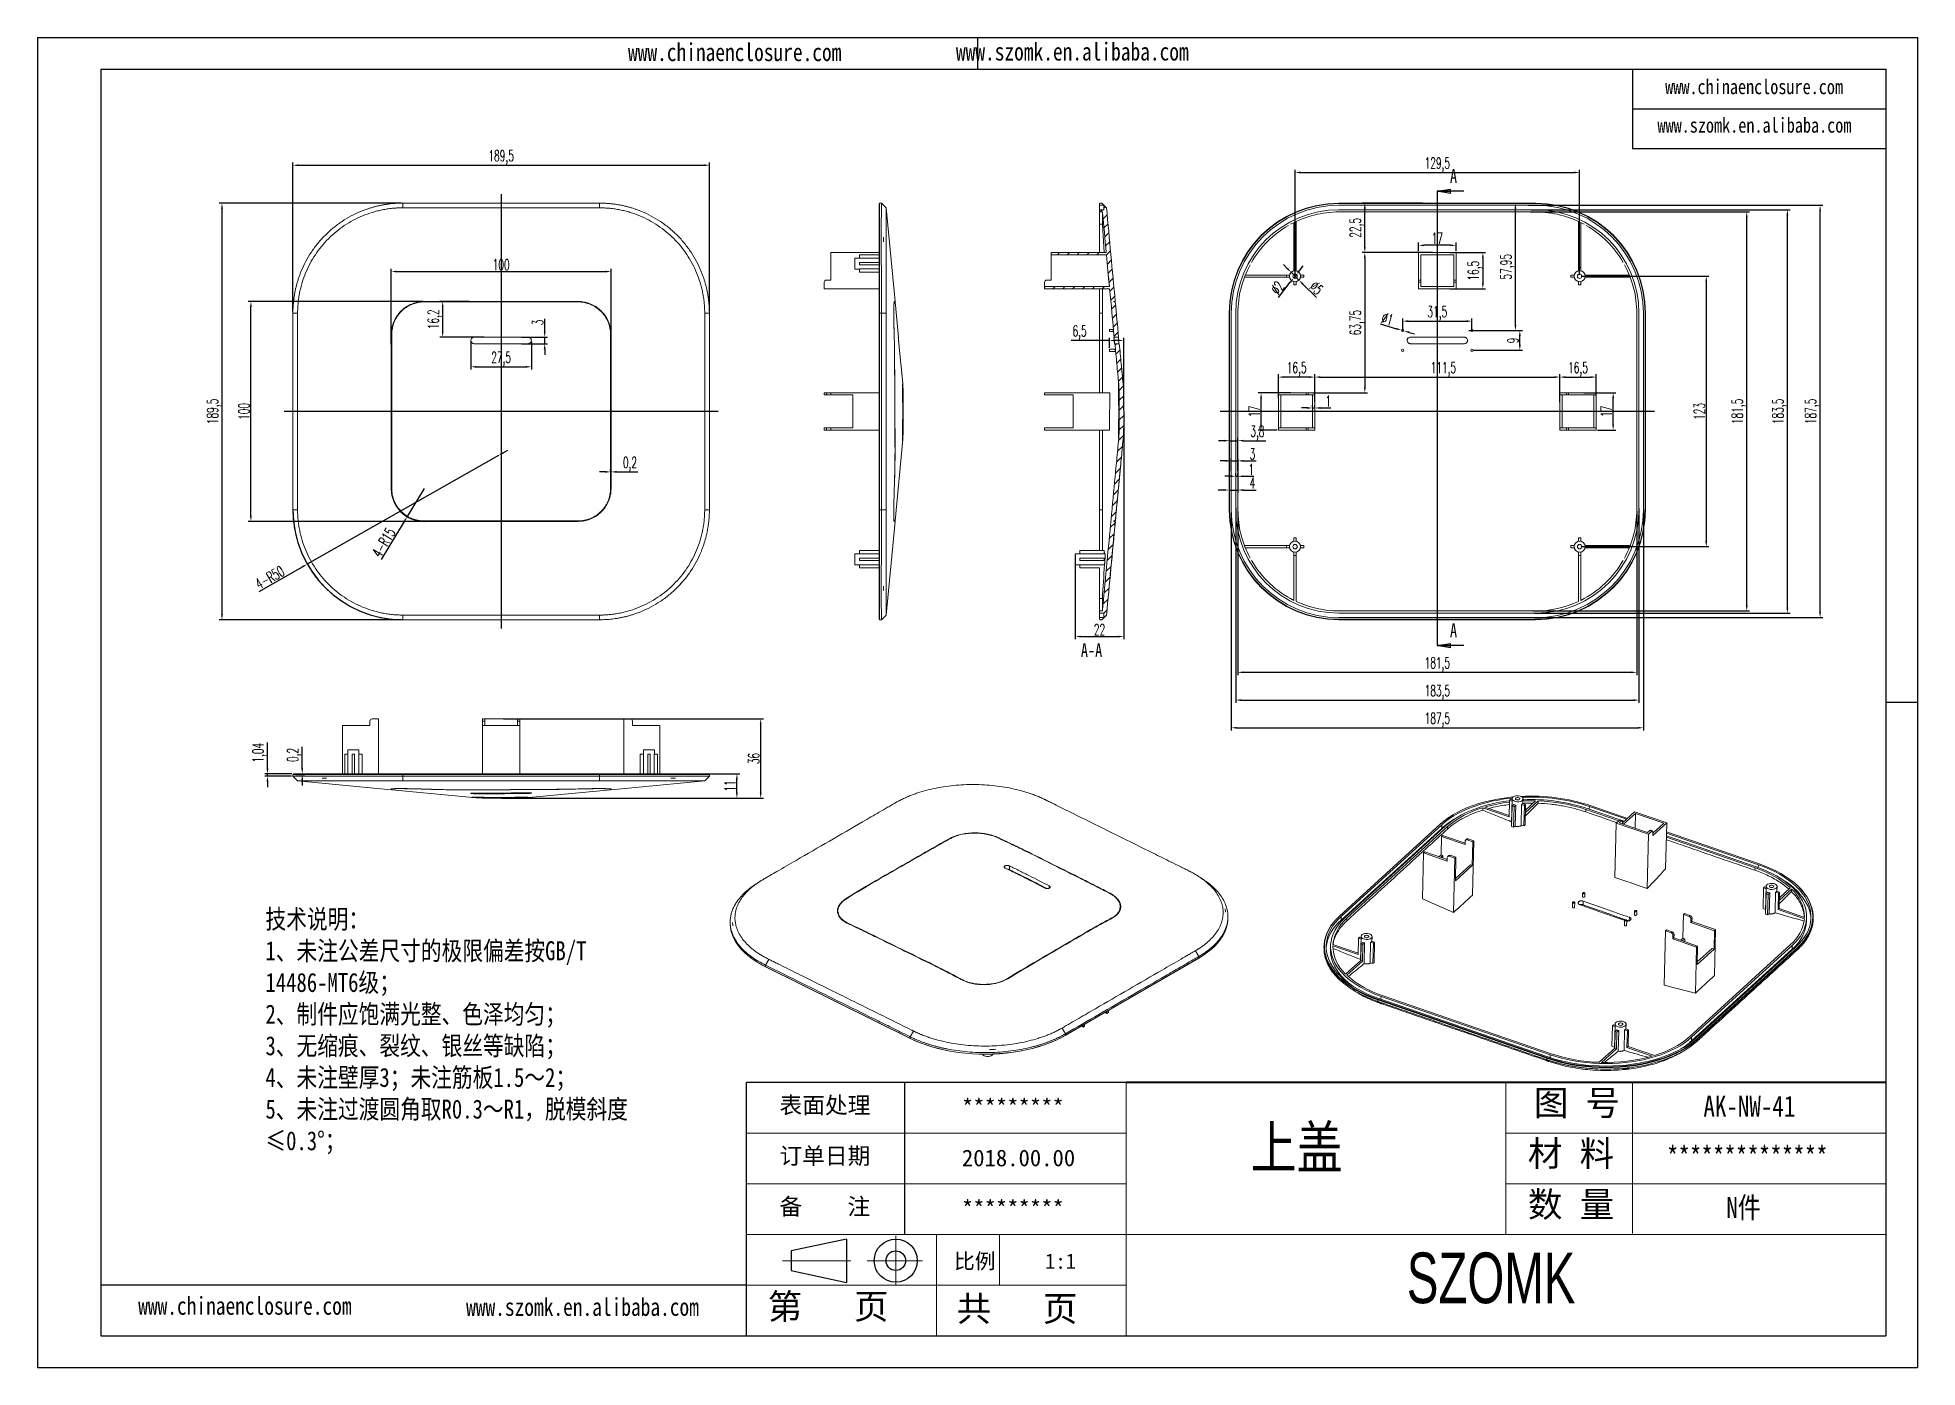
# Model space of a CAD drawing. Header units: inches. Extents: x 1813 to 4218, y 284 to 889.
# Drawn here: x 1813 to 2668, y 284 to 889 of the extents above; entities that cross this region are included whole.
import ezdxf

# ---------------------------------------------------------------- set-up
doc = ezdxf.new("R2010")
doc.units = ezdxf.units.IN
doc.header["$LTSCALE"] = 15
doc.linetypes.add('CENTER2', pattern=[28.575, 19.05, -3.175, 3.175, -3.175])
doc.linetypes.add('CENTERX2', pattern=[101.6, 63.5, -12.7, 12.7, -12.7])
doc.layers.add('文字', color=81, linetype='Continuous')
for name, color, linetype, lineweight in [('粗实线', 7, 'Continuous', 30), ('细实线', 3, 'Continuous', 9), ('细点划线', 2, 'CENTER2', 9)]:
    doc.layers.add(name, color=color, linetype=linetype, lineweight=lineweight)
doc.styles.add('SLDTEXTSTYLE0', font='TXT', dxfattribs={"width": 0.75})
doc.styles.add('SLDTEXTSTYLE2', font='TXT', dxfattribs={"width": 0.6, "bigfont": 'bigfont'})
doc.styles.get("Standard").update_dxf_attribs({"font": 'txt', "bigfont": 'gbcbig.shx'})
doc.styles.add('宋体', font='', dxfattribs={"width": 0.8, "height": 3.5})
doc.styles.add('长仿宋', font='', dxfattribs={"width": 0.7, "height": 4})
doc.styles.get('宋体').set_extended_font_data('SimSun')
doc.styles.get('长仿宋').set_extended_font_data('SimSun')
doc.dimstyles.new('5', dxfattribs={"dimtxt": 5, "dimasz": 2.5, "dimexe": 1.25, "dimexo": 0.625, "dimtad": 1, "dimtxsty": 'SLDTEXTSTYLE2', "dimcen": 2.5, "dimclrd": 256, "dimclre": 256, "dimclrt": 256, "dimadec": 0, "dimazin": 0, "dimtfac": 1, "dimtmove": 0, "dimatfit": 3, "dimfxl": 1, "dimarcsym": 0})

msp = doc.modelspace()

# ---------------------------------------------------------------- texts
at = {"color": 7, "linetype": 'Continuous', "char_height": 6.35, "attachment_point": 1, "style": 'SLDTEXTSTYLE0'}
for s, insert in [('A', (2455.19, 829.277)), ('A', (2455.19, 622.668)), ('A-A', (2287.229, 613.666))]:
    msp.add_mtext(s, dxfattribs=dict(at, insert=insert))
at = {"char_height": 7.5771, "width": 4306.44342, "attachment_point": 1}
for s, insert in [('{\\fSimHei|b0|i0|c134|p49;表面处理}', (2150.106, 407.343)), ('{\\fSimHei|b0|i0|c134|p49;*********}', (2233.095, 406.369)), ('{\\fSimHei|b0|i0|c134|p49;订单日期}', (2150.106, 384.303)), ('{\\fSimHei|b0|i0|c134|p49;2018.00.00}', (2233.095, 383.329)), ('{\\fSimHei|b0|i0|c134|p49;备    注}', (2150.106, 361.263)), ('{\\fSimHei|b0|i0|c134|p49;*********}', (2233.095, 360.289))]:
    msp.add_mtext(s, dxfattribs=dict(at, insert=insert))
at = {"layer": '文字', "color": 0, "attachment_point": 1, "style": '宋体'}
for s, insert, char_height, width in [('www.chinaenclosure.com', (2081.173, 886.519), 8.11008, 142.48633), ('www.szomk.en.alibaba.com', (2230.38, 886.777), 8.11008, 142.48633), ('www.chinaenclosure.com', (2553.121, 870.122), 6.7584, 118.73861), ('www.szomk.en.alibaba.com', (2549.588, 852.621), 6.7584, 118.73861), ('{\\H1.111x;技术说明：\\P1、未注公差尺寸的极限偏差按GB/T 14486-MT6级；\\P2、制件应饱满光整、色泽均匀；\\P3、无缩痕、裂纹、银丝等缺陷；\\P4、未注壁厚3；未注筋板1.5～2；\\P5、未注过渡圆角取R0.3～R1，脱模斜度≤0.3%%D；}', (1916.208, 492.493), 7.776, 175.14976), ('{\\H1.111x;AK-NW-41}', (2570.516, 407.863), 8.64, 99.8881), ('上盖', (2364.421, 393.991), 19.2, 245.46509), ('{\\H1.111x;**************}', (2553.897, 384.823), 8.64, 99.8881), ('{\\H1.111x;N件}', (2580.967, 361.783), 8.64, 99.8881), ('www.chinaenclosure.com', (1858.292, 316.34), 8.11008, 142.48633), ('www.szomk.en.alibaba.com', (2007.499, 315.836), 8.11008, 142.48633)]:
    msp.add_mtext(s, dxfattribs=dict(at, insert=insert, char_height=char_height, width=width))
at = {"layer": '粗实线', "insert": (2435.548, 336.512), "char_height": 23.04, "width": 258.3708, "attachment_point": 1, "style": '长仿宋'}
msp.add_mtext('{\\fSTXinwei|b0|i0|c134|p2;SZOMK}', dxfattribs=at)
at = {"layer": '细实线', "color": 7, "attachment_point": 1}
for s, insert, char_height, width in [('{\\fSimSun|b0|i0|c134|p54;图 号}', (2493.347, 410.384), 11.52, 57.6), ('{\\fSimSun|b0|i0|c134|p54;材 料   }', (2490.616, 387.344), 11.52, 57.6), ('{\\fSimSun|b0|i0|c134|p54;数 量}', (2490.672, 364.19), 11.52, 52.04881), ('{\\fSimSun|b0|i0|c134|p54;比例}', (2229.543, 336.036), 6.912, 30.34153), ('{\\fSimSun|b0|i0|c134|p54;1:1}', (2270.944, 336.036), 6.912, 30.34153), ('{\\fSimSun|b0|i0|c134|p54;第   页}', (2144.773, 317.761), 11.52, 86.4), ('{\\fSimSun|b0|i0|c134|p54; 共   页}', (2222.889, 316.783), 11.52, 86.4)]:
    msp.add_mtext(s, dxfattribs=dict(at, insert=insert, char_height=char_height, width=width))

# ---------------------------------------------------------------- blocks, each defined once
blk = doc.blocks.new('_CLOSED')
at = {"color": 0, "linetype": 'ByBlock', "lineweight": -2}
for p, q in [((-1, 0.166667), (0, 0)), ((-1, 0.166667), (-1, -0.166667)), ((0, 0), (-1, -0.166667)), ((0, 0), (-1, 0))]:
    blk.add_line(p, q, dxfattribs=at)
blk = doc.blocks.new('*D28')
at = {"lineweight": -2}
for p, q in [((1928.7, 764.44), (1928.7, 832.28)), ((1931.2, 831.03), (2115.7, 831.03)), ((2118.2, 764.44), (2118.2, 832.28))]:
    blk.add_line(p, q, dxfattribs=at)
for points in [[(1931.2, 831.45), (1931.2, 830.62), (1928.7, 831.03)], [(2115.7, 831.45), (2115.7, 830.62), (2118.2, 831.03)]]:
    blk.add_solid(points)
at = {"layer": 'Defpoints', "color": 0}
for p in [(2118.2, 831.03), (1928.7, 763.81), (2118.2, 763.81)]:
    blk.add_point(p, dxfattribs=at)
at = {"insert": (2023.45, 834.57), "char_height": 5, "attachment_point": 5, "style": 'SLDTEXTSTYLE2'}
blk.add_mtext('189,5', dxfattribs=at)
blk = doc.blocks.new('*D29')
at = {"lineweight": -2}
for p, q in [((1978.07, 813.81), (1895.17, 813.81)), ((1896.42, 811.31), (1896.42, 626.81)), ((1978.07, 624.31), (1895.17, 624.31))]:
    blk.add_line(p, q, dxfattribs=at)
for points in [[(1896, 811.31), (1896.83, 811.31), (1896.42, 813.81)], [(1896, 626.81), (1896.83, 626.81), (1896.42, 624.31)]]:
    blk.add_solid(points)
at = {"layer": 'Defpoints', "color": 0}
for p in [(1978.7, 813.81), (1896.42, 624.31), (1978.7, 624.31)]:
    blk.add_point(p, dxfattribs=at)
at = {"insert": (1892.88, 719.06), "char_height": 5, "attachment_point": 5, "rotation": 90, "style": 'SLDTEXTSTYLE2'}
blk.add_mtext('189,5', dxfattribs=at)
blk = doc.blocks.new('*D30')
at = {"lineweight": -2}
for p, q in [((2024.35, 700.24), (2026.52, 701.47)), ((2022.18, 699), (1935.22, 649.62)), ((1913.32, 637.18), (1933.05, 648.39))]:
    blk.add_line(p, q, dxfattribs=at)
for points in [[(2024.14, 700.6), (2024.56, 699.88), (2022.18, 699)], [(1932.84, 648.75), (1933.25, 648.02), (1935.22, 649.62)]]:
    blk.add_solid(points)
at = {"layer": 'Defpoints', "color": 0}
for p in [(2022.18, 699), (1935.22, 649.62)]:
    blk.add_point(p, dxfattribs=at)
at = {"insert": (1918.19, 643.54), "char_height": 5, "attachment_point": 5, "rotation": 29.59203, "style": 'SLDTEXTSTYLE2'}
blk.add_mtext('4-R50', dxfattribs=at)
blk = doc.blocks.new('*D31')
at = {"lineweight": -2}
for p, q in [((1988.45, 684.06), (1980.71, 671.21)), ((1968.98, 651.74), (1979.42, 669.07))]:
    blk.add_line(p, q, dxfattribs=at)
blk.add_solid([(1979.06, 669.29), (1979.77, 668.86), (1980.71, 671.21)])
at = {"layer": 'Defpoints', "color": 0}
for p in [(1988.45, 684.06), (1980.71, 671.21)]:
    blk.add_point(p, dxfattribs=at)
at = {"insert": (1969.98, 659.45), "char_height": 5, "attachment_point": 5, "rotation": 58.93337, "style": 'SLDTEXTSTYLE2'}
blk.add_mtext('4-R15', dxfattribs=at)
blk = doc.blocks.new('*D32')
at = {"lineweight": -2}
for p, q in [((1987.82, 769.06), (1908.33, 769.06)), ((1909.58, 671.56), (1909.58, 766.56)), ((1987.82, 669.06), (1908.33, 669.06))]:
    blk.add_line(p, q, dxfattribs=at)
for points in [[(1909.16, 766.56), (1909.99, 766.56), (1909.58, 769.06)], [(1909.16, 671.56), (1909.99, 671.56), (1909.58, 669.06)]]:
    blk.add_solid(points)
at = {"layer": 'Defpoints', "color": 0}
for p in [(1909.58, 769.06), (1988.45, 769.06), (1988.45, 669.06)]:
    blk.add_point(p, dxfattribs=at)
at = {"insert": (1906.45, 719.06), "char_height": 5, "attachment_point": 5, "rotation": 90, "style": 'SLDTEXTSTYLE2'}
blk.add_mtext('100', dxfattribs=at)
blk = doc.blocks.new('*D33')
at = {"lineweight": -2}
for p, q in [((1973.45, 749.67), (1973.45, 783.93)), ((1975.95, 782.68), (2070.95, 782.68)), ((2073.45, 746.6), (2073.45, 783.93))]:
    blk.add_line(p, q, dxfattribs=at)
for points in [[(1975.95, 783.1), (1975.95, 782.26), (1973.45, 782.68)], [(2070.95, 783.1), (2070.95, 782.26), (2073.45, 782.68)]]:
    blk.add_solid(points)
at = {"layer": 'Defpoints', "color": 0}
for p in [(2073.45, 782.68), (1973.45, 749.05), (2073.45, 745.97)]:
    blk.add_point(p, dxfattribs=at)
at = {"insert": (2023.45, 785.8), "char_height": 5, "attachment_point": 5, "style": 'SLDTEXTSTYLE2'}
blk.add_mtext('100', dxfattribs=at)
blk = doc.blocks.new('*D34')
at = {"lineweight": -2}
for p, q in [((2009.7, 750.74), (2009.7, 738.11)), ((2037.2, 750.74), (2037.2, 738.11)), ((2012.2, 739.36), (2034.7, 739.36))]:
    blk.add_line(p, q, dxfattribs=at)
for points in [[(2012.2, 739.77), (2012.2, 738.94), (2009.7, 739.36)], [(2034.7, 739.77), (2034.7, 738.94), (2037.2, 739.36)]]:
    blk.add_solid(points)
at = {"layer": 'Defpoints', "color": 0}
for p in [(2009.7, 751.36), (2037.2, 751.36), (2037.2, 739.36)]:
    blk.add_point(p, dxfattribs=at)
at = {"insert": (2023.45, 742.9), "char_height": 5, "attachment_point": 5, "style": 'SLDTEXTSTYLE2'}
blk.add_mtext('27,5', dxfattribs=at)
blk = doc.blocks.new('*D35')
at = {"lineweight": -2}
for p, q in [((2032.76, 752.86), (2044.51, 752.86)), ((2043.26, 755.36), (2043.26, 761.11)), ((2043.26, 749.86), (2043.26, 752.86)), ((2032.76, 749.86), (2044.51, 749.86)), ((2043.26, 747.36), (2043.26, 744.86))]:
    blk.add_line(p, q, dxfattribs=at)
for points in [[(2042.84, 755.36), (2043.67, 755.36), (2043.26, 752.86)], [(2042.84, 747.36), (2043.67, 747.36), (2043.26, 749.86)]]:
    blk.add_solid(points)
at = {"layer": 'Defpoints', "color": 0}
for p in [(2032.13, 752.86), (2043.26, 752.86), (2032.13, 749.86)]:
    blk.add_point(p, dxfattribs=at)
at = {"insert": (2040.13, 759.49), "char_height": 5, "attachment_point": 5, "rotation": 90, "style": 'SLDTEXTSTYLE2'}
blk.add_mtext('3', dxfattribs=at)
blk = doc.blocks.new('*D36')
at = {"lineweight": -2}
for p, q in [((2008.95, 769.06), (1995.59, 769.06)), ((1996.84, 755.36), (1996.84, 766.56)), ((2015.66, 752.86), (1995.59, 752.86))]:
    blk.add_line(p, q, dxfattribs=at)
for points in [[(1996.42, 766.56), (1997.25, 766.56), (1996.84, 769.06)], [(1996.42, 755.36), (1997.25, 755.36), (1996.84, 752.86)]]:
    blk.add_solid(points)
at = {"layer": 'Defpoints', "color": 0}
for p in [(1996.84, 769.06), (2009.58, 769.06), (2016.28, 752.86)]:
    blk.add_point(p, dxfattribs=at)
at = {"insert": (1993.29, 760.96), "char_height": 5, "attachment_point": 5, "rotation": 90, "style": 'SLDTEXTSTYLE2'}
blk.add_mtext('16,2', dxfattribs=at)
blk = doc.blocks.new('*D37')
at = {"lineweight": -2}
for p, q in [((2024.07, 554.2), (2131.98, 554.2)), ((2130.73, 545.7), (2130.73, 551.7)), ((2023.77, 543.2), (2131.98, 543.2))]:
    blk.add_line(p, q, dxfattribs=at)
for points in [[(2130.31, 551.7), (2131.15, 551.7), (2130.73, 554.2)], [(2130.31, 545.7), (2131.15, 545.7), (2130.73, 543.2)]]:
    blk.add_solid(points)
at = {"layer": 'Defpoints', "color": 0}
for p in [(2023.45, 554.2), (2130.73, 554.2), (2023.15, 543.2)]:
    blk.add_point(p, dxfattribs=at)
at = {"insert": (2127.6, 548.7), "char_height": 5, "attachment_point": 5, "rotation": 90, "style": 'SLDTEXTSTYLE2'}
blk.add_mtext('11', dxfattribs=at)
blk = doc.blocks.new('*D38')
at = {"lineweight": -2}
for p, q in [((2024.51, 579.2), (2142.79, 579.2)), ((2141.54, 545.7), (2141.54, 576.7)), ((2024.51, 543.2), (2142.79, 543.2))]:
    blk.add_line(p, q, dxfattribs=at)
for points in [[(2141.12, 576.7), (2141.96, 576.7), (2141.54, 579.2)], [(2141.12, 545.7), (2141.96, 545.7), (2141.54, 543.2)]]:
    blk.add_solid(points)
at = {"layer": 'Defpoints', "color": 0}
for p in [(2023.89, 579.2), (2141.54, 579.2), (2023.89, 543.2)]:
    blk.add_point(p, dxfattribs=at)
at = {"insert": (2138.41, 561.2), "char_height": 5, "attachment_point": 5, "rotation": 90, "style": 'SLDTEXTSTYLE2'}
blk.add_mtext('36', dxfattribs=at)
blk = doc.blocks.new('*D39')
at = {"lineweight": -2}
for p, q in [((1917.11, 556.7), (1917.11, 568.45)), ((1928.27, 554.2), (1915.86, 554.2)), ((1928.07, 553.16), (1915.86, 553.16)), ((1917.11, 553.16), (1917.11, 554.2)), ((1917.11, 550.66), (1917.11, 548.16))]:
    blk.add_line(p, q, dxfattribs=at)
for points in [[(1916.69, 556.7), (1917.53, 556.7), (1917.11, 554.2)], [(1916.69, 550.66), (1917.53, 550.66), (1917.11, 553.16)]]:
    blk.add_solid(points)
at = {"layer": 'Defpoints', "color": 0}
for p in [(1917.11, 554.2), (1928.7, 553.16), (1928.9, 554.2)]:
    blk.add_point(p, dxfattribs=at)
at = {"insert": (1913.57, 563.82), "char_height": 5, "attachment_point": 5, "rotation": 90, "style": 'SLDTEXTSTYLE2'}
blk.add_mtext('1,04', dxfattribs=at)
blk = doc.blocks.new('*D40')
at = {"lineweight": -2}
for p, q in [((1932.94, 556.7), (1932.94, 566.45)), ((1929.8, 554.2), (1934.19, 554.2)), ((1929.8, 554), (1934.19, 554)), ((1932.94, 554), (1932.94, 554.2)), ((1932.94, 551.5), (1932.94, 549))]:
    blk.add_line(p, q, dxfattribs=at)
for points in [[(1932.53, 556.7), (1933.36, 556.7), (1932.94, 554.2)], [(1932.53, 551.5), (1933.36, 551.5), (1932.94, 554)]]:
    blk.add_solid(points)
at = {"layer": 'Defpoints', "color": 0}
for p in [(1929.17, 554.2), (1929.17, 554), (1932.94, 554.2)]:
    blk.add_point(p, dxfattribs=at)
at = {"insert": (1929.4, 562.82), "char_height": 5, "attachment_point": 5, "rotation": 90, "style": 'SLDTEXTSTYLE2'}
blk.add_mtext('0,2', dxfattribs=at)
blk = doc.blocks.new('*D41')
at = {"lineweight": -2}
for p, q in [((2393.68, 723.21), (2393.68, 735.94)), ((2505.18, 723.21), (2505.18, 735.94)), ((2396.18, 734.69), (2502.68, 734.69))]:
    blk.add_line(p, q, dxfattribs=at)
for points in [[(2396.18, 735.11), (2396.18, 734.28), (2393.68, 734.69)], [(2502.68, 735.11), (2502.68, 734.28), (2505.18, 734.69)]]:
    blk.add_solid(points)
at = {"layer": 'Defpoints', "color": 0}
for p in [(2505.18, 734.69), (2393.68, 722.58), (2505.18, 722.58)]:
    blk.add_point(p, dxfattribs=at)
at = {"insert": (2452.18, 738.24), "char_height": 5, "attachment_point": 5, "style": 'SLDTEXTSTYLE2'}
blk.add_mtext('111,5', dxfattribs=at)
blk = doc.blocks.new('*D42')
at = {"lineweight": -2}
for p, q in [((2505.18, 725.99), (2505.18, 735.94)), ((2521.68, 725.99), (2521.68, 735.94)), ((2507.68, 734.69), (2519.18, 734.69))]:
    blk.add_line(p, q, dxfattribs=at)
for points in [[(2507.68, 735.11), (2507.68, 734.28), (2505.18, 734.69)], [(2519.18, 735.11), (2519.18, 734.28), (2521.68, 734.69)]]:
    blk.add_solid(points)
at = {"layer": 'Defpoints', "color": 0}
for p in [(2521.68, 734.69), (2505.18, 725.36), (2521.68, 725.36)]:
    blk.add_point(p, dxfattribs=at)
at = {"insert": (2513.43, 738.24), "char_height": 5, "attachment_point": 5, "style": 'SLDTEXTSTYLE2'}
blk.add_mtext('16,5', dxfattribs=at)
blk = doc.blocks.new('*D43')
at = {"lineweight": -2}
for p, q in [((2377.18, 724.95), (2377.18, 735.94)), ((2393.68, 724.95), (2393.68, 735.94)), ((2391.18, 734.69), (2379.68, 734.69))]:
    blk.add_line(p, q, dxfattribs=at)
for points in [[(2379.68, 735.11), (2379.68, 734.28), (2377.18, 734.69)], [(2391.18, 735.11), (2391.18, 734.28), (2393.68, 734.69)]]:
    blk.add_solid(points)
at = {"layer": 'Defpoints', "color": 0}
for p in [(2377.18, 734.69), (2377.18, 724.33), (2393.68, 724.33)]:
    blk.add_point(p, dxfattribs=at)
at = {"insert": (2385.43, 738.24), "char_height": 5, "attachment_point": 5, "style": 'SLDTEXTSTYLE2'}
blk.add_mtext('16,5', dxfattribs=at)
blk = doc.blocks.new('*D44')
at = {"lineweight": -2}
for p, q in [((2390.18, 720.64), (2387.68, 720.64)), ((2392.68, 721.11), (2392.68, 721.89)), ((2392.68, 720.64), (2393.68, 720.64)), ((2393.68, 721.11), (2393.68, 721.89)), ((2396.18, 720.64), (2400.93, 720.64))]:
    blk.add_line(p, q, dxfattribs=at)
for points in [[(2390.18, 721.06), (2390.18, 720.22), (2392.68, 720.64)], [(2396.18, 721.06), (2396.18, 720.22), (2393.68, 720.64)]]:
    blk.add_solid(points)
at = {"layer": 'Defpoints', "color": 0}
for p in [(2392.68, 720.49), (2393.68, 720.64), (2393.68, 720.49)]:
    blk.add_point(p, dxfattribs=at)
at = {"insert": (2399.81, 723.77), "char_height": 5, "attachment_point": 5, "style": 'SLDTEXTSTYLE2'}
blk.add_mtext('1', dxfattribs=at)
blk = doc.blocks.new('*D45')
at = {"lineweight": -2}
for p, q in [((2440.93, 791.94), (2440.93, 795.87)), ((2457.93, 791.94), (2457.93, 795.87)), ((2455.43, 794.62), (2443.43, 794.62))]:
    blk.add_line(p, q, dxfattribs=at)
for points in [[(2443.43, 795.03), (2443.43, 794.2), (2440.93, 794.62)], [(2455.43, 795.03), (2455.43, 794.2), (2457.93, 794.62)]]:
    blk.add_solid(points)
at = {"layer": 'Defpoints', "color": 0}
for p in [(2440.93, 794.62), (2440.93, 791.31), (2457.93, 791.31)]:
    blk.add_point(p, dxfattribs=at)
at = {"insert": (2449.43, 797.74), "char_height": 5, "attachment_point": 5, "style": 'SLDTEXTSTYLE2'}
blk.add_mtext('17', dxfattribs=at)
blk = doc.blocks.new('*D46')
at = {"lineweight": -2}
for p, q in [((2455.18, 791.31), (2471.4, 791.31)), ((2470.15, 788.81), (2470.15, 777.31)), ((2455.18, 774.81), (2471.4, 774.81))]:
    blk.add_line(p, q, dxfattribs=at)
for points in [[(2469.73, 788.81), (2470.57, 788.81), (2470.15, 791.31)], [(2469.73, 777.31), (2470.57, 777.31), (2470.15, 774.81)]]:
    blk.add_solid(points)
at = {"layer": 'Defpoints', "color": 0}
for p in [(2454.55, 791.31), (2454.55, 774.81), (2470.15, 774.81)]:
    blk.add_point(p, dxfattribs=at)
at = {"insert": (2466.61, 783.06), "char_height": 5, "attachment_point": 5, "rotation": 90, "style": 'SLDTEXTSTYLE2'}
blk.add_mtext('16,5', dxfattribs=at)
blk = doc.blocks.new('*D47')
at = {"lineweight": -2}
for p, q in [((2382.81, 727.56), (2367.98, 727.56)), ((2369.23, 713.06), (2369.23, 725.06)), ((2376.56, 710.56), (2367.98, 710.56))]:
    blk.add_line(p, q, dxfattribs=at)
for points in [[(2368.82, 725.06), (2369.65, 725.06), (2369.23, 727.56)], [(2368.82, 713.06), (2369.65, 713.06), (2369.23, 710.56)]]:
    blk.add_solid(points)
at = {"layer": 'Defpoints', "color": 0}
for p in [(2369.23, 727.56), (2383.43, 727.56), (2377.18, 710.56)]:
    blk.add_point(p, dxfattribs=at)
at = {"insert": (2366.11, 719.06), "char_height": 5, "attachment_point": 5, "rotation": 90, "style": 'SLDTEXTSTYLE2'}
blk.add_mtext('17', dxfattribs=at)
blk = doc.blocks.new('*D48')
at = {"lineweight": -2}
for p, q in [((2516.06, 727.56), (2530.69, 727.56)), ((2529.44, 713.06), (2529.44, 725.06)), ((2522.31, 710.56), (2530.69, 710.56))]:
    blk.add_line(p, q, dxfattribs=at)
for points in [[(2529.02, 725.06), (2529.86, 725.06), (2529.44, 727.56)], [(2529.02, 713.06), (2529.86, 713.06), (2529.44, 710.56)]]:
    blk.add_solid(points)
at = {"layer": 'Defpoints', "color": 0}
for p in [(2515.43, 727.56), (2529.44, 727.56), (2521.68, 710.56)]:
    blk.add_point(p, dxfattribs=at)
at = {"insert": (2526.32, 719.06), "char_height": 5, "attachment_point": 5, "rotation": 90, "style": 'SLDTEXTSTYLE2'}
blk.add_mtext('17', dxfattribs=at)
blk = doc.blocks.new('*D49')
at = {"lineweight": -2}
for p, q in [((2433.68, 756.49), (2433.68, 761.37)), ((2465.18, 756.49), (2465.18, 761.37)), ((2436.18, 760.12), (2462.68, 760.12))]:
    blk.add_line(p, q, dxfattribs=at)
for points in [[(2436.18, 760.54), (2436.18, 759.71), (2433.68, 760.12)], [(2462.68, 760.54), (2462.68, 759.71), (2465.18, 760.12)]]:
    blk.add_solid(points)
at = {"layer": 'Defpoints', "color": 0}
for p in [(2433.68, 755.86), (2465.18, 760.12), (2465.18, 755.86)]:
    blk.add_point(p, dxfattribs=at)
at = {"insert": (2449.43, 763.66), "char_height": 5, "attachment_point": 5, "style": 'SLDTEXTSTYLE2'}
blk.add_mtext('31,5', dxfattribs=at)
blk = doc.blocks.new('*D50')
at = {"lineweight": -2}
for p, q in [((2473.88, 813.81), (2486.22, 813.81)), ((2484.97, 758.36), (2484.97, 811.31)), ((2463.81, 755.86), (2486.22, 755.86))]:
    blk.add_line(p, q, dxfattribs=at)
for points in [[(2484.56, 811.31), (2485.39, 811.31), (2484.97, 813.81)], [(2484.56, 758.36), (2485.39, 758.36), (2484.97, 755.86)]]:
    blk.add_solid(points)
at = {"layer": 'Defpoints', "color": 0}
for p in [(2473.26, 813.81), (2484.97, 813.81), (2463.18, 755.86)]:
    blk.add_point(p, dxfattribs=at)
at = {"insert": (2481.43, 784.84), "char_height": 5, "attachment_point": 5, "rotation": 90, "style": 'SLDTEXTSTYLE2'}
blk.add_mtext('57,95', dxfattribs=at)
blk = doc.blocks.new('*D51')
at = {"lineweight": -2}
for p, q in [((2463.81, 755.86), (2488.22, 755.86)), ((2486.97, 749.36), (2486.97, 753.36)), ((2465.81, 746.86), (2488.22, 746.86))]:
    blk.add_line(p, q, dxfattribs=at)
for points in [[(2486.56, 753.36), (2487.39, 753.36), (2486.97, 755.86)], [(2486.56, 749.36), (2487.39, 749.36), (2486.97, 746.86)]]:
    blk.add_solid(points)
at = {"layer": 'Defpoints', "color": 0}
for p in [(2463.18, 755.86), (2486.97, 755.86), (2465.18, 746.86)]:
    blk.add_point(p, dxfattribs=at)
at = {"insert": (2483.85, 751.36), "char_height": 5, "attachment_point": 5, "rotation": 90, "style": 'SLDTEXTSTYLE2'}
blk.add_mtext('9', dxfattribs=at)
blk = doc.blocks.new('*D52')
at = {"lineweight": -2}
for p, q in [((2423.36, 758.84), (2430.8, 756.69)), ((2434.17, 755.72), (2433.2, 756)), ((2436.57, 755.03), (2438.97, 754.34))]:
    blk.add_line(p, q, dxfattribs=at)
for points in [[(2430.92, 757.09), (2430.69, 756.29), (2433.2, 756)], [(2436.68, 755.43), (2436.45, 754.63), (2434.17, 755.72)]]:
    blk.add_solid(points)
at = {"layer": 'Defpoints', "color": 0}
for p in [(2433.2, 756), (2434.17, 755.72)]:
    blk.add_point(p, dxfattribs=at)
at = {"insert": (2426.75, 761.12), "char_height": 5, "attachment_point": 5, "rotation": 343.89577, "style": 'SLDTEXTSTYLE2'}
blk.add_mtext('∅1', dxfattribs=at)
blk = doc.blocks.new('*D53')
at = {"lineweight": -2}
for p, q in [((2384.68, 781.19), (2384.68, 828.98)), ((2387.18, 827.73), (2511.68, 827.73)), ((2514.18, 781.19), (2514.18, 828.98))]:
    blk.add_line(p, q, dxfattribs=at)
for points in [[(2387.18, 828.15), (2387.18, 827.32), (2384.68, 827.73)], [(2511.68, 828.15), (2511.68, 827.32), (2514.18, 827.73)]]:
    blk.add_solid(points)
at = {"layer": 'Defpoints', "color": 0}
for p in [(2514.18, 827.73), (2384.68, 780.56), (2514.18, 780.56)]:
    blk.add_point(p, dxfattribs=at)
at = {"insert": (2449.43, 831.27), "char_height": 5, "attachment_point": 5, "style": 'SLDTEXTSTYLE2'}
blk.add_mtext('129,5', dxfattribs=at)
blk = doc.blocks.new('*D54')
at = {"lineweight": -2}
for p, q in [((2514.81, 780.56), (2573.05, 780.56)), ((2571.8, 778.06), (2571.8, 660.06)), ((2514.81, 657.56), (2573.05, 657.56))]:
    blk.add_line(p, q, dxfattribs=at)
for points in [[(2571.38, 778.06), (2572.22, 778.06), (2571.8, 780.56)], [(2571.38, 660.06), (2572.22, 660.06), (2571.8, 657.56)]]:
    blk.add_solid(points)
at = {"layer": 'Defpoints', "color": 0}
for p in [(2514.18, 780.56), (2514.18, 657.56), (2571.8, 657.56)]:
    blk.add_point(p, dxfattribs=at)
at = {"insert": (2568.67, 719.06), "char_height": 5, "attachment_point": 5, "rotation": 90, "style": 'SLDTEXTSTYLE2'}
blk.add_mtext('123', dxfattribs=at)
blk = doc.blocks.new('*D55')
at = {"lineweight": -2}
for p, q in [((2358.68, 673.57), (2358.68, 599.16)), ((2540.18, 673.69), (2540.18, 599.16)), ((2361.18, 600.41), (2537.68, 600.41))]:
    blk.add_line(p, q, dxfattribs=at)
for points in [[(2361.18, 600.82), (2361.18, 599.99), (2358.68, 600.41)], [(2537.68, 600.82), (2537.68, 599.99), (2540.18, 600.41)]]:
    blk.add_solid(points)
at = {"layer": 'Defpoints', "color": 0}
for p in [(2358.68, 674.2), (2540.18, 674.31), (2540.18, 600.41)]:
    blk.add_point(p, dxfattribs=at)
at = {"insert": (2449.43, 603.95), "char_height": 5, "attachment_point": 5, "style": 'SLDTEXTSTYLE2'}
blk.add_mtext('181,5', dxfattribs=at)
blk = doc.blocks.new('*D56')
at = {"lineweight": -2}
for p, q in [((2357.68, 675.24), (2357.68, 586.51)), ((2541.18, 674.9), (2541.18, 586.51)), ((2360.18, 587.76), (2538.68, 587.76))]:
    blk.add_line(p, q, dxfattribs=at)
for points in [[(2360.18, 588.18), (2360.18, 587.34), (2357.68, 587.76)], [(2538.68, 588.18), (2538.68, 587.34), (2541.18, 587.76)]]:
    blk.add_solid(points)
at = {"layer": 'Defpoints', "color": 0}
for p in [(2357.68, 675.87), (2541.18, 675.52), (2541.18, 587.76)]:
    blk.add_point(p, dxfattribs=at)
at = {"insert": (2449.43, 591.3), "char_height": 5, "attachment_point": 5, "style": 'SLDTEXTSTYLE2'}
blk.add_mtext('183,5', dxfattribs=at)
blk = doc.blocks.new('*D57')
at = {"lineweight": -2}
for p, q in [((2355.69, 673.06), (2355.69, 573.93)), ((2543.18, 674.53), (2543.18, 573.93)), ((2358.19, 575.18), (2540.68, 575.18))]:
    blk.add_line(p, q, dxfattribs=at)
for points in [[(2358.19, 575.6), (2358.19, 574.76), (2355.69, 575.18)], [(2540.68, 575.6), (2540.68, 574.76), (2543.18, 575.18)]]:
    blk.add_solid(points)
at = {"layer": 'Defpoints', "color": 0}
for p in [(2355.69, 673.68), (2543.18, 675.16), (2543.18, 575.18)]:
    blk.add_point(p, dxfattribs=at)
at = {"insert": (2449.44, 578.72), "char_height": 5, "attachment_point": 5, "style": 'SLDTEXTSTYLE2'}
blk.add_mtext('187,5', dxfattribs=at)
blk = doc.blocks.new('*D58')
at = {"lineweight": -2}
for p, q in [((2491.88, 809.81), (2591.48, 809.81)), ((2590.23, 630.81), (2590.23, 807.31)), ((2492.93, 628.31), (2591.48, 628.31))]:
    blk.add_line(p, q, dxfattribs=at)
for points in [[(2589.81, 807.31), (2590.64, 807.31), (2590.23, 809.81)], [(2589.81, 630.81), (2590.64, 630.81), (2590.23, 628.31)]]:
    blk.add_solid(points)
at = {"layer": 'Defpoints', "color": 0}
for p in [(2491.26, 809.81), (2590.23, 809.81), (2492.31, 628.31)]:
    blk.add_point(p, dxfattribs=at)
at = {"insert": (2586.68, 719.06), "char_height": 5, "attachment_point": 5, "rotation": 90, "style": 'SLDTEXTSTYLE2'}
blk.add_mtext('181,5', dxfattribs=at)
blk = doc.blocks.new('*D59')
at = {"lineweight": -2}
for p, q in [((2492.2, 810.81), (2609.97, 810.81)), ((2608.72, 629.81), (2608.72, 808.31)), ((2493.46, 627.31), (2609.97, 627.31))]:
    blk.add_line(p, q, dxfattribs=at)
for points in [[(2608.3, 808.31), (2609.13, 808.31), (2608.72, 810.81)], [(2608.3, 629.81), (2609.13, 629.81), (2608.72, 627.31)]]:
    blk.add_solid(points)
at = {"layer": 'Defpoints', "color": 0}
for p in [(2491.57, 810.81), (2608.72, 810.81), (2492.84, 627.31)]:
    blk.add_point(p, dxfattribs=at)
at = {"insert": (2605.18, 719.06), "char_height": 5, "attachment_point": 5, "rotation": 90, "style": 'SLDTEXTSTYLE2'}
blk.add_mtext('183,5', dxfattribs=at)
blk = doc.blocks.new('*D60')
at = {"lineweight": -2}
for p, q in [((2490.75, 812.81), (2624.85, 812.81)), ((2623.6, 627.81), (2623.6, 810.31)), ((2493.72, 625.31), (2624.85, 625.31))]:
    blk.add_line(p, q, dxfattribs=at)
for points in [[(2623.18, 810.31), (2624.01, 810.31), (2623.6, 812.81)], [(2623.18, 627.81), (2624.01, 627.81), (2623.6, 625.31)]]:
    blk.add_solid(points)
at = {"layer": 'Defpoints', "color": 0}
for p in [(2490.13, 812.81), (2623.6, 812.81), (2493.1, 625.31)]:
    blk.add_point(p, dxfattribs=at)
at = {"insert": (2620.06, 719.06), "char_height": 5, "attachment_point": 5, "rotation": 90, "style": 'SLDTEXTSTYLE2'}
blk.add_mtext('187,5', dxfattribs=at)
blk = doc.blocks.new('*D61')
at = {"lineweight": -2}
for p, q in [((2442.72, 813.81), (2415.19, 813.81)), ((2416.44, 793.81), (2416.44, 811.31)), ((2442.72, 791.31), (2415.19, 791.31))]:
    blk.add_line(p, q, dxfattribs=at)
for points in [[(2416.02, 811.31), (2416.85, 811.31), (2416.44, 813.81)], [(2416.02, 793.81), (2416.85, 793.81), (2416.44, 791.31)]]:
    blk.add_solid(points)
at = {"layer": 'Defpoints', "color": 0}
for p in [(2416.44, 813.81), (2443.35, 813.81), (2443.35, 791.31)]:
    blk.add_point(p, dxfattribs=at)
at = {"insert": (2412.89, 802.56), "char_height": 5, "attachment_point": 5, "rotation": 90, "style": 'SLDTEXTSTYLE2'}
blk.add_mtext('22,5', dxfattribs=at)
blk = doc.blocks.new('*D62')
at = {"lineweight": -2}
for p, q in [((2447.29, 791.31), (2415.19, 791.31)), ((2416.44, 788.81), (2416.44, 730.06)), ((2392.81, 727.56), (2417.69, 727.56))]:
    blk.add_line(p, q, dxfattribs=at)
for points in [[(2416.02, 788.81), (2416.85, 788.81), (2416.44, 791.31)], [(2416.02, 730.06), (2416.85, 730.06), (2416.44, 727.56)]]:
    blk.add_solid(points)
at = {"layer": 'Defpoints', "color": 0}
for p in [(2447.92, 791.31), (2392.18, 727.56), (2416.44, 727.56)]:
    blk.add_point(p, dxfattribs=at)
at = {"insert": (2412.89, 759.44), "char_height": 5, "attachment_point": 5, "rotation": 90, "style": 'SLDTEXTSTYLE2'}
blk.add_mtext('63,75', dxfattribs=at)
blk = doc.blocks.new('*D63')
at = {"lineweight": -2}
for p, q in [((2381.15, 784.1), (2379.38, 785.87)), ((2382.92, 782.33), (2386.45, 778.79)), ((2394.4, 770.83), (2388.22, 777.02))]:
    blk.add_line(p, q, dxfattribs=at)
for points in [[(2381.45, 784.39), (2380.86, 783.8), (2382.92, 782.33)], [(2388.51, 777.32), (2387.92, 776.73), (2386.45, 778.79)]]:
    blk.add_solid(points)
at = {"layer": 'Defpoints', "color": 0}
for p in [(2382.92, 782.33), (2386.45, 778.79)]:
    blk.add_point(p, dxfattribs=at)
at = {"insert": (2394.41, 775.25), "char_height": 5, "attachment_point": 5, "rotation": 314.97143, "style": 'SLDTEXTSTYLE2'}
blk.add_mtext('∅5', dxfattribs=at)
blk = doc.blocks.new('*D64')
at = {"lineweight": -2}
for p, q in [((2385.3, 781.35), (2384.07, 779.77)), ((2386.83, 783.33), (2388.37, 785.3)), ((2377.17, 770.89), (2382.54, 777.8))]:
    blk.add_line(p, q, dxfattribs=at)
for points in [[(2382.21, 778.05), (2382.87, 777.54), (2384.07, 779.77)], [(2386.5, 783.58), (2387.16, 783.07), (2385.3, 781.35)]]:
    blk.add_solid(points)
at = {"layer": 'Defpoints', "color": 0}
for p in [(2384.07, 779.77), (2385.3, 781.35)]:
    blk.add_point(p, dxfattribs=at)
at = {"insert": (2376.62, 775.27), "char_height": 5, "attachment_point": 5, "rotation": 52.14945, "style": 'SLDTEXTSTYLE2'}
blk.add_mtext('∅2', dxfattribs=at)
blk = doc.blocks.new('*D65')
at = {"lineweight": -2}
for p, q in [((2300.21, 751.36), (2282.78, 751.36)), ((2300.21, 747.99), (2300.21, 752.61)), ((2304.21, 751.36), (2302.71, 751.36)), ((2306.71, 719.69), (2306.71, 752.61))]:
    blk.add_line(p, q, dxfattribs=at)
for points in [[(2302.71, 751.78), (2302.71, 750.94), (2300.21, 751.36)], [(2304.21, 751.78), (2304.21, 750.94), (2306.71, 751.36)]]:
    blk.add_solid(points)
at = {"layer": 'Defpoints', "color": 0}
for p in [(2300.21, 751.36), (2300.21, 747.36), (2306.71, 719.06)]:
    blk.add_point(p, dxfattribs=at)
at = {"insert": (2286.66, 754.9), "char_height": 5, "attachment_point": 5, "style": 'SLDTEXTSTYLE2'}
blk.add_mtext('6,5', dxfattribs=at)
blk = doc.blocks.new('*D66')
at = {"lineweight": -2}
for p, q in [((2306.71, 719.06), (2306.71, 615.42)), ((2284.71, 653.69), (2284.71, 615.42)), ((2287.21, 616.67), (2304.21, 616.67))]:
    blk.add_line(p, q, dxfattribs=at)
for points in [[(2287.21, 617.08), (2287.21, 616.25), (2284.71, 616.67)], [(2304.21, 617.08), (2304.21, 616.25), (2306.71, 616.67)]]:
    blk.add_solid(points)
at = {"layer": 'Defpoints', "color": 0}
for p in [(2306.71, 719.69), (2284.71, 654.31), (2306.71, 616.67)]:
    blk.add_point(p, dxfattribs=at)
at = {"insert": (2295.71, 619.79), "char_height": 5, "attachment_point": 5, "style": 'SLDTEXTSTYLE2'}
blk.add_mtext('22', dxfattribs=at)
blk = doc.blocks.new('*D67')
at = {"lineweight": -2}
for p, q in [((2070.75, 691.56), (2068.25, 691.56)), ((2073.25, 692.13), (2073.25, 692.81)), ((2073.25, 691.56), (2073.45, 691.56)), ((2073.45, 692.13), (2073.45, 692.81)), ((2075.95, 691.56), (2085.7, 691.56))]:
    blk.add_line(p, q, dxfattribs=at)
for points in [[(2070.75, 691.98), (2070.75, 691.14), (2073.25, 691.56)], [(2075.95, 691.98), (2075.95, 691.14), (2073.45, 691.56)]]:
    blk.add_solid(points)
at = {"layer": 'Defpoints', "color": 0}
for p in [(2073.25, 691.51), (2073.45, 691.56), (2073.45, 691.51)]:
    blk.add_point(p, dxfattribs=at)
at = {"insert": (2082.07, 695.1), "char_height": 5, "attachment_point": 5, "style": 'SLDTEXTSTYLE2'}
blk.add_mtext('0,2', dxfattribs=at)
blk = doc.blocks.new('*D68')
at = {"lineweight": -2}
for p, q in [((2355.18, 689.56), (2352.68, 689.56)), ((2357.68, 689.75), (2357.68, 690.81)), ((2357.68, 689.56), (2358.68, 689.56)), ((2358.68, 689.75), (2358.68, 690.81)), ((2361.18, 689.56), (2365.93, 689.56))]:
    blk.add_line(p, q, dxfattribs=at)
for points in [[(2355.18, 689.98), (2355.18, 689.15), (2357.68, 689.56)], [(2361.18, 689.98), (2361.18, 689.15), (2358.68, 689.56)]]:
    blk.add_solid(points)
at = {"layer": 'Defpoints', "color": 0}
for p in [(2357.68, 689.13), (2358.68, 689.56), (2358.68, 689.13)]:
    blk.add_point(p, dxfattribs=at)
at = {"insert": (2364.81, 692.69), "char_height": 5, "attachment_point": 5, "style": 'SLDTEXTSTYLE2'}
blk.add_mtext('1', dxfattribs=at)
blk = doc.blocks.new('*D69')
at = {"lineweight": -2}
for p, q in [((2353.18, 696.59), (2350.68, 696.59)), ((2355.68, 692.04), (2355.68, 697.84)), ((2355.68, 696.59), (2358.68, 696.59)), ((2358.68, 692.04), (2358.68, 697.84)), ((2361.18, 696.59), (2366.93, 696.59))]:
    blk.add_line(p, q, dxfattribs=at)
for points in [[(2353.18, 697), (2353.18, 696.17), (2355.68, 696.59)], [(2361.18, 697), (2361.18, 696.17), (2358.68, 696.59)]]:
    blk.add_solid(points)
at = {"layer": 'Defpoints', "color": 0}
for p in [(2358.68, 696.59), (2355.68, 691.42), (2358.68, 691.42)]:
    blk.add_point(p, dxfattribs=at)
at = {"insert": (2365.31, 699.71), "char_height": 5, "attachment_point": 5, "style": 'SLDTEXTSTYLE2'}
blk.add_mtext('3', dxfattribs=at)
blk = doc.blocks.new('*D70')
at = {"lineweight": -2}
for p, q in [((2352.38, 705.76), (2349.88, 705.76)), ((2354.88, 692.81), (2354.88, 707.01)), ((2354.88, 705.76), (2358.68, 705.76)), ((2358.68, 693.35), (2358.68, 707.01)), ((2361.18, 705.76), (2371.43, 705.76))]:
    blk.add_line(p, q, dxfattribs=at)
for points in [[(2352.38, 706.18), (2352.38, 705.35), (2354.88, 705.76)], [(2361.18, 706.18), (2361.18, 705.35), (2358.68, 705.76)]]:
    blk.add_solid(points)
at = {"layer": 'Defpoints', "color": 0}
for p in [(2358.68, 705.76), (2354.88, 692.19), (2358.68, 692.72)]:
    blk.add_point(p, dxfattribs=at)
at = {"insert": (2367.56, 709.3), "char_height": 5, "attachment_point": 5, "style": 'SLDTEXTSTYLE2'}
blk.add_mtext('3,8', dxfattribs=at)
blk = doc.blocks.new('*D71')
at = {"lineweight": -2}
for p, q in [((2354.68, 697.41), (2354.68, 682.07)), ((2358.68, 697.41), (2358.68, 682.07)), ((2352.18, 683.32), (2349.68, 683.32)), ((2354.68, 683.32), (2358.68, 683.32)), ((2361.18, 683.32), (2366.93, 683.32))]:
    blk.add_line(p, q, dxfattribs=at)
for points in [[(2352.18, 683.73), (2352.18, 682.9), (2354.68, 683.32)], [(2361.18, 683.73), (2361.18, 682.9), (2358.68, 683.32)]]:
    blk.add_solid(points)
at = {"layer": 'Defpoints', "color": 0}
for p in [(2354.68, 698.03), (2358.68, 698.03), (2358.68, 683.32)]:
    blk.add_point(p, dxfattribs=at)
at = {"insert": (2365.31, 686.44), "char_height": 5, "attachment_point": 5, "style": 'SLDTEXTSTYLE2'}
blk.add_mtext('4', dxfattribs=at)

# ---------------------------------------------------------------- dimensions: what is measured, and where the dimension line sits
for base, p1, p2, picture, middle in [((2118.198, 831.033), (1928.698, 763.812), (2118.198, 763.812), '*D28', (2023.448, 834.574)), ((2514.185, 827.733), (2384.685, 780.562), (2514.185, 780.562), '*D53', (2449.435, 831.274)), ((2440.935, 794.616), (2457.935, 791.312), (2440.935, 791.312), '*D45', (2449.435, 797.741)), ((2073.448, 782.678), (1973.448, 749.046), (2073.448, 745.974), '*D33', (2023.448, 785.803)), ((2465.185, 760.123), (2433.685, 755.862), (2465.185, 755.862), '*D49', (2449.435, 763.665)), ((2037.198, 739.356), (2009.698, 751.362), (2037.198, 751.362), '*D34', (2023.448, 742.898)), ((2377.185, 734.693), (2393.685, 724.33), (2377.185, 724.33), '*D43', (2385.435, 738.235)), ((2521.685, 734.693), (2505.185, 725.363), (2521.685, 725.363), '*D42', (2513.435, 738.235)), ((2306.71, 616.666), (2284.71, 654.312), (2306.71, 719.687), '*D66', (2295.71, 619.791)), ((2393.685, 720.642), (2392.685, 720.486), (2393.685, 720.486), '*D44', (2399.81, 723.767)), ((2358.685, 705.762), (2354.885, 692.185), (2358.685, 692.723), '*D70', (2367.56, 709.303)), ((2358.685, 696.588), (2355.685, 691.418), (2358.685, 691.418), '*D69', (2365.31, 699.713)), ((2073.448, 691.559), (2073.248, 691.507), (2073.448, 691.507), '*D67', (2082.073, 695.1)), ((2358.685, 689.563), (2357.685, 689.127), (2358.685, 689.127), '*D68', (2364.81, 692.688)), ((2541.185, 587.759), (2357.685, 675.867), (2541.185, 675.524), '*D56', (2449.435, 591.3)), ((2543.185, 575.181), (2355.689, 673.685), (2543.185, 675.16), '*D57', (2449.437, 578.723)), ((2540.185, 600.408), (2358.685, 674.196), (2540.185, 674.312), '*D55', (2449.435, 603.95))]:
    dim = msp.add_linear_dim(base=base, p1=p1, p2=p2, dimstyle='5')
    dim.commit()
    dim.dimension.update_dxf_attribs({"geometry": picture, "text_midpoint": middle})
for base, p1, p2, picture, middle in [((1896.418, 624.312), (1978.698, 813.812), (1978.698, 624.312), '*D29', (1892.876, 719.062)), ((2416.436, 813.812), (2443.348, 791.312), (2443.348, 813.812), '*D61', (2412.894, 802.562)), ((2484.974, 813.812), (2463.185, 755.862), (2473.255, 813.812), '*D50', (2481.432, 784.837)), ((2623.597, 812.812), (2493.097, 625.312), (2490.128, 812.812), '*D60', (2620.055, 719.062)), ((2590.225, 809.812), (2492.307, 628.312), (2491.258, 809.812), '*D58', (2586.683, 719.062)), ((2608.717, 810.812), (2492.837, 627.312), (2491.575, 810.812), '*D59', (2605.176, 719.062)), ((2416.436, 727.562), (2447.916, 791.312), (2392.185, 727.562), '*D62', (2412.894, 759.437)), ((2470.151, 774.812), (2454.553, 791.312), (2454.553, 774.812), '*D46', (2466.609, 783.062)), ((2571.8, 657.562), (2514.185, 780.562), (2514.185, 657.562), '*D54', (2568.675, 719.062)), ((1909.575, 769.062), (1988.448, 669.062), (1988.448, 769.062), '*D32', (1906.45, 719.062)), ((1996.836, 769.062), (2016.281, 752.862), (2009.58, 769.062), '*D36', (1993.294, 760.962)), ((2043.256, 752.862), (2032.13, 749.862), (2032.13, 752.862), '*D35', (2040.131, 759.487)), ((2486.974, 755.862), (2465.185, 746.862), (2463.185, 755.862), '*D51', (2483.849, 751.362)), ((2369.232, 727.562), (2377.185, 710.562), (2383.435, 727.562), '*D47', (2366.107, 719.062)), ((2529.441, 727.562), (2521.685, 710.562), (2515.435, 727.562), '*D48', (2526.316, 719.062)), ((2141.538, 579.198), (2023.889, 543.198), (2023.889, 579.198), '*D38', (2138.413, 561.198)), ((2130.73, 554.198), (2023.149, 543.198), (2023.448, 554.198), '*D37', (2127.605, 548.698))]:
    dim = msp.add_linear_dim(base=base, p1=p1, p2=p2, angle=90, dimstyle='5')
    dim.commit()
    dim.dimension.update_dxf_attribs({"geometry": picture, "text_midpoint": middle})
for p1, p2, picture, middle in [((2385.299, 781.351), (2384.071, 779.772), '*D64', (2376.618, 775.274)), ((2382.918, 782.33), (2386.452, 778.793), '*D63', (2394.405, 775.254)), ((2434.165, 755.723), (2433.205, 756), '*D52', (2426.746, 761.118))]:
    dim = msp.add_diameter_dim_2p(p1=p1, p2=p2, dimstyle='5')
    dim.commit()
    dim.dimension.update_dxf_attribs({"geometry": picture, "text_midpoint": middle})
for base, p1, p2, picture, middle in [((2300.21, 751.361), (2306.71, 719.062), (2300.21, 747.362), '*D65', (2286.656, 751.361)), ((2505.185, 734.693), (2393.685, 722.581), (2505.185, 722.581), '*D41', (2452.181, 734.693)), ((2358.685, 683.316), (2354.685, 698.035), (2358.685, 698.035), '*D71', (2365.31, 683.316))]:
    dim = msp.add_linear_dim(base=base, p1=p1, p2=p2, dimstyle='5')
    dim.commit()
    dim.dimension.update_dxf_attribs({"geometry": picture, "text_midpoint": middle, "dimtype": 160})
dim = msp.add_diameter_dim_2p(p1=(2022.176, 699.003), p2=(1935.22, 649.621), text='4-R50', dimstyle='5')
dim.commit()
dim.dimension.update_dxf_attribs({"geometry": '*D30', "text_midpoint": (1919.733, 640.826), "dimtype": 163})
dim = msp.add_radius_dim(center=(1988.448, 684.062), mpoint=(1980.707, 671.213), text='4-<>', dimstyle='5')
dim.commit()
dim.dimension.update_dxf_attribs({"geometry": '*D31', "text_midpoint": (1972.652, 657.842), "dimtype": 164})
for base, p1, p2, picture, middle in [((1917.109, 554.198), (1928.698, 553.158), (1928.898, 554.198), '*D39', (1917.109, 563.823)), ((1932.945, 554.198), (1929.171, 553.998), (1929.171, 554.198), '*D40', (1932.945, 562.823))]:
    dim = msp.add_linear_dim(base=base, p1=p1, p2=p2, angle=90, dimstyle='5')
    dim.commit()
    dim.dimension.update_dxf_attribs({"geometry": picture, "text_midpoint": middle, "dimtype": 160})

# ---------------------------------------------------------------- hatches: boundary and pattern name
at = {"linetype": 'Continuous', "lineweight": 0}
h = msp.add_hatch(dxfattribs=at)
h.set_pattern_fill('ANSI31', color=4, style=0)
edge = h.paths.add_edge_path(flags=0)
edge.add_line((2270.71, 775.812), (2270.71, 774.812))
edge.add_line((2270.71, 774.812), (2300.335, 774.812))
edge.add_spline(control_points=[(2300.335, 774.812), (2300.458, 773.504), (2300.58, 772.197), (2300.703, 770.89), (2301.269, 764.88), (2301.837, 758.87), (2302.414, 752.862)], knot_values=[0.0362734, 0.0362734, 0.0362734, 0.0362734, 0.0402128, 0.0402128, 0.0402128, 0.0583216, 0.0583216, 0.0583216, 0.0583216], weights=[1, 1, 1, 1, 1, 1, 1], degree=3, periodic=0)
edge.add_line((2302.414, 752.862), (2304.424, 752.862))
edge.add_spline(control_points=[(2304.424, 752.862), (2303.911, 758.195), (2303.406, 763.528), (2302.903, 768.862)], knot_values=[0.0220431, 0.0220431, 0.0220431, 0.0220431, 0.0381152, 0.0381152, 0.0381152, 0.0381152], weights=[1, 1, 1, 1], degree=3, periodic=0)
edge.add_line((2302.903, 768.862), (2302.21, 768.862))
edge.add_line((2302.21, 768.862), (2302.21, 769.062))
edge.add_line((2302.21, 769.062), (2302.884, 769.062))
edge.add_spline(control_points=[(2302.884, 769.062), (2302.222, 776.097), (2301.564, 783.132), (2300.908, 790.167), (2300.239, 797.34), (2299.573, 804.513), (2298.907, 811.686)], knot_values=[0.0010513, 0.0010513, 0.0010513, 0.0010513, 0.0222493, 0.0222493, 0.0222493, 0.0438611, 0.0438611, 0.0438611, 0.0438611], weights=[1, 1, 1, 1, 1, 1, 1], degree=3, periodic=0)
edge.add_spline(control_points=[(2298.907, 811.686), (2298.548, 812.04), (2298.189, 812.393), (2297.83, 812.747), (2297.649, 812.924), (2297.469, 813.102), (2297.288, 813.279), (2297.108, 813.457), (2296.927, 813.634), (2296.747, 813.812)], knot_values=[0, 0, 0, 0, 0.0015114, 0.0015114, 0.0015114, 0.0022708, 0.0022708, 0.0022708, 0.0030301, 0.0030301, 0.0030301, 0.0030301], weights=[1, 1, 1, 1, 1, 1, 1, 1, 1, 1], degree=3, periodic=0)
edge.add_line((2296.747, 813.812), (2295.91, 813.812))
edge.add_line((2295.91, 813.812), (2295.91, 813.612))
edge.add_line((2295.91, 813.612), (2295.71, 813.612))
edge.add_line((2295.71, 813.612), (2295.71, 812.812))
edge.add_line((2295.71, 812.812), (2297.71, 812.812))
edge.add_line((2297.71, 812.812), (2297.71, 810.812))
edge.add_line((2297.71, 810.812), (2295.71, 810.812))
edge.add_line((2295.71, 810.812), (2295.71, 809.812))
edge.add_line((2295.71, 809.812), (2297.072, 809.812))
edge.add_spline(control_points=[(2297.072, 809.812), (2297.645, 803.645), (2298.218, 797.478), (2298.793, 791.312)], knot_values=[0.0011216, 0.0011216, 0.0011216, 0.0011216, 0.0197014, 0.0197014, 0.0197014, 0.0197014], weights=[1, 1, 1, 1], degree=3, periodic=0)
edge.add_line((2298.793, 791.312), (2273.71, 791.312))
edge.add_line((2273.71, 791.312), (2273.71, 790.312))
edge.add_line((2273.71, 790.312), (2298.886, 790.312))
edge.add_spline(control_points=[(2298.886, 790.312), (2299.336, 785.478), (2299.788, 780.645), (2300.241, 775.812)], knot_values=[0.0002467, 0.0002467, 0.0002467, 0.0002467, 0.0148099, 0.0148099, 0.0148099, 0.0148099], weights=[1, 1, 1, 1], degree=3, periodic=0)
edge.add_line((2300.241, 775.812), (2270.71, 775.812))
h = msp.add_hatch(dxfattribs=at)
h.set_pattern_fill('ANSI31', color=4, style=0)
edge = h.paths.add_edge_path(flags=0)
edge.add_spline(control_points=[(2306.449, 731.654), (2305.884, 737.725), (2305.3, 743.793), (2304.713, 749.862)], knot_values=[0.0007393, 0.0007393, 0.0007393, 0.0007393, 0.0190292, 0.0190292, 0.0190292, 0.0190292], weights=[1, 1, 1, 1], degree=3, periodic=0)
edge.add_line((2304.713, 749.862), (2302.703, 749.862))
edge.add_spline(control_points=[(2302.703, 749.862), (2303.296, 743.731), (2303.887, 737.601), (2304.458, 731.468)], knot_values=[0.0613355, 0.0613355, 0.0613355, 0.0613355, 0.0798123, 0.0798123, 0.0798123, 0.0798123], weights=[1, 1, 1, 1], degree=3, periodic=0)
edge.add_spline(control_points=[(2304.458, 731.468), (2304.625, 729.666), (2304.71, 727.853), (2304.71, 726.043)], knot_values=[0, 0, 0, 0, 0.0054316, 0.0054316, 0.0054316, 0.0054316], weights=[1, 1, 1, 1], degree=3, periodic=0)
edge.add_line((2304.71, 726.043), (2304.71, 712.081))
edge.add_spline(control_points=[(2304.71, 712.081), (2304.71, 710.27), (2304.625, 708.458), (2304.458, 706.655)], knot_values=[0, 0, 0, 0, 0.0054316, 0.0054316, 0.0054316, 0.0054316], weights=[1, 1, 1, 1], degree=3, periodic=0)
edge.add_spline(control_points=[(2304.458, 706.655), (2304.321, 705.19), (2304.192, 703.725), (2304.057, 702.26), (2303.442, 695.586), (2302.763, 688.918), (2302.125, 682.247), (2301.248, 673.073), (2300.388, 663.898), (2299.531, 654.722), (2298.708, 645.919), (2297.89, 637.115), (2297.072, 628.312)], knot_values=[0.0006135, 0.0006135, 0.0006135, 0.0006135, 0.0050266, 0.0050266, 0.0050266, 0.0251334, 0.0251334, 0.0251334, 0.05278, 0.05278, 0.05278, 0.0793049, 0.0793049, 0.0793049, 0.0793049], weights=[1, 1, 1, 1, 1, 1, 1, 1, 1, 1, 1, 1, 1], degree=3, periodic=0)
edge.add_line((2297.072, 628.312), (2295.71, 628.312))
edge.add_line((2295.71, 628.312), (2295.71, 627.312))
edge.add_line((2295.71, 627.312), (2297.71, 627.312))
edge.add_line((2297.71, 627.312), (2297.71, 625.312))
edge.add_line((2297.71, 625.312), (2295.71, 625.312))
edge.add_line((2295.71, 625.312), (2295.71, 624.512))
edge.add_line((2295.71, 624.512), (2295.91, 624.512))
edge.add_line((2295.91, 624.512), (2295.91, 624.312))
edge.add_line((2295.91, 624.312), (2296.747, 624.312))
edge.add_spline(control_points=[(2296.747, 624.312), (2297.106, 624.665), (2297.465, 625.018), (2297.824, 625.372), (2298.005, 625.549), (2298.185, 625.727), (2298.366, 625.904), (2298.546, 626.082), (2298.726, 626.26), (2298.907, 626.437)], knot_values=[0, 0, 0, 0, 0.0015114, 0.0015114, 0.0015114, 0.0022708, 0.0022708, 0.0022708, 0.0030301, 0.0030301, 0.0030301, 0.0030301], weights=[1, 1, 1, 1, 1, 1, 1, 1, 1, 1], degree=3, periodic=0)
edge.add_spline(control_points=[(2298.907, 626.437), (2299.573, 633.61), (2300.239, 640.783), (2300.908, 647.956), (2301.564, 654.992), (2302.222, 662.027), (2302.884, 669.062)], knot_values=[0.0006375, 0.0006375, 0.0006375, 0.0006375, 0.0222493, 0.0222493, 0.0222493, 0.0434473, 0.0434473, 0.0434473, 0.0434473], weights=[1, 1, 1, 1, 1, 1, 1], degree=3, periodic=0)
edge.add_line((2302.884, 669.062), (2302.21, 669.062))
edge.add_line((2302.21, 669.062), (2302.21, 669.262))
edge.add_line((2302.21, 669.262), (2302.903, 669.262))
edge.add_spline(control_points=[(2302.903, 669.262), (2303.24, 672.841), (2303.579, 676.419), (2303.92, 679.998), (2304.611, 687.253), (2305.348, 694.504), (2306.019, 701.762), (2306.164, 703.331), (2306.303, 704.9), (2306.449, 706.469)], knot_values=[0.0056142, 0.0056142, 0.0056142, 0.0056142, 0.0163984, 0.0163984, 0.0163984, 0.0382632, 0.0382632, 0.0382632, 0.0429901, 0.0429901, 0.0429901, 0.0429901], weights=[1, 1, 1, 1, 1, 1, 1, 1, 1, 1], degree=3, periodic=0)
edge.add_spline(control_points=[(2306.449, 706.469), (2306.623, 708.334), (2306.71, 710.208), (2306.71, 712.081)], knot_values=[0, 0, 0, 0, 0.0056178, 0.0056178, 0.0056178, 0.0056178], weights=[1, 1, 1, 1], degree=3, periodic=0)
edge.add_line((2306.71, 712.081), (2306.71, 726.043))
edge.add_spline(control_points=[(2306.71, 726.043), (2306.71, 727.915), (2306.623, 729.79), (2306.449, 731.654)], knot_values=[0, 0, 0, 0, 0.0056178, 0.0056178, 0.0056178, 0.0056178], weights=[1, 1, 1, 1], degree=3, periodic=0)

# ---------------------------------------------------------------- linework, layer by layer
for p, q in [((1812.519, 889.082), (2667.879, 889.082)), ((1812.519, 889.082), (1812.519, 284.282)), ((2240.199, 889.082), (2240.199, 874.682)), ((2667.879, 889.082), (2667.879, 284.282)), ((1841.319, 874.682), (2653.479, 874.682)), ((1841.319, 874.682), (1841.319, 298.682)), ((2538.279, 874.682), (2538.279, 838.682)), ((2653.479, 874.682), (2653.479, 298.682)), ((2538.279, 856.682), (2653.479, 856.682)), ((2538.279, 838.682), (2653.479, 838.682)), ((2667.879, 586.682), (2653.479, 586.682)), ((2307.879, 413.882), (2135.079, 413.882)), ((2135.079, 298.682), (2135.079, 413.882)), ((2207.079, 344.762), (2207.079, 413.882)), ((2135.079, 321.722), (1841.319, 321.722)), ((1841.319, 298.682), (2653.479, 298.682)), ((1812.519, 284.282), (2667.879, 284.282))]:
    msp.add_line(p, q)
at = {"color": 7, "linetype": 'Continuous', "lineweight": 15}
for p, q in [((1978.693, 811.687), (1978.698, 813.812)), ((2068.202, 811.677), (2068.198, 813.812)), ((2195.636, 813.612), (2195.436, 813.612)), ((2195.436, 763.812), (2195.436, 813.612)), ((2195.636, 813.812), (2196.476, 813.812)), ((2195.636, 763.812), (2195.636, 813.812)), ((2198.636, 811.687), (2196.476, 813.812)), ((2295.71, 812.812), (2295.71, 813.612)), ((2295.71, 813.612), (2295.91, 813.612)), ((2295.71, 812.812), (2297.71, 812.812)), ((2295.71, 812.812), (2295.71, 810.812)), ((2295.91, 813.612), (2295.91, 813.812)), ((2296.747, 813.812), (2295.91, 813.812)), ((2296.747, 813.812), (2298.907, 811.686)), ((2297.71, 810.812), (2297.71, 812.812)), ((2494.185, 813.812), (2404.685, 813.812)), ((2494.185, 813.612), (2404.685, 813.612)), ((2494.185, 812.812), (2404.685, 812.812)), ((2202.661, 769.063), (2198.637, 811.687)), ((2295.71, 809.812), (2295.71, 810.812)), ((2295.71, 810.812), (2297.71, 810.812)), ((2295.71, 809.812), (2297.072, 809.812)), ((2295.71, 809.812), (2295.71, 804.21)), ((2297.011, 804.21), (2295.71, 804.21)), ((2295.71, 804.21), (2295.71, 791.312)), ((2297.011, 804.21), (2297.814, 791.312)), ((2384.185, 784.511), (2384.185, 804.991)), ((2385.185, 805.474), (2385.185, 784.511)), ((2494.185, 810.812), (2404.685, 810.812)), ((2494.185, 809.812), (2404.685, 809.812)), ((2513.685, 805.474), (2513.685, 784.511)), ((2514.685, 784.511), (2514.685, 804.991)), ((2173.436, 778.812), (2173.436, 791.312)), ((2195.436, 791.312), (2173.436, 791.312)), ((2186.436, 788.812), (2184.436, 788.812)), ((2184.436, 783.812), (2184.436, 788.812)), ((2186.436, 788.761), (2186.436, 790.261)), ((2195.436, 790.261), (2186.436, 790.261)), ((2195.436, 788.761), (2186.436, 788.761)), ((2273.71, 791.312), (2273.71, 790.312)), ((2273.71, 791.312), (2298.793, 791.312)), ((2273.71, 790.312), (2298.886, 790.312)), ((2273.71, 790.312), (2273.71, 778.812)), ((2457.935, 791.312), (2440.935, 791.312)), ((2440.935, 791.312), (2440.935, 778.812)), ((2456.935, 790.312), (2441.935, 790.312)), ((2441.935, 790.312), (2441.935, 778.812)), ((2456.935, 778.812), (2456.935, 790.312)), ((2457.935, 778.812), (2457.935, 791.312)), ((2171.436, 778.812), (2173.436, 778.812)), ((2184.436, 783.812), (2186.436, 783.812)), ((2186.436, 785.812), (2186.436, 786.812)), ((2195.436, 786.812), (2186.436, 786.812)), ((2195.436, 785.812), (2186.436, 785.812)), ((2195.436, 783.862), (2186.436, 783.862)), ((2186.436, 782.362), (2186.436, 783.862)), ((2195.436, 782.362), (2186.436, 782.362)), ((2273.71, 778.812), (2271.71, 778.812)), ((2380.735, 780.062), (2361.651, 780.062)), ((2362.042, 781.062), (2380.735, 781.062)), ((2380.735, 780.062), (2380.735, 781.062)), ((2380.735, 781.062), (2382.235, 781.062)), ((2382.235, 780.062), (2380.735, 780.062)), ((2384.185, 784.511), (2385.185, 784.511)), ((2384.185, 783.011), (2384.185, 784.511)), ((2385.185, 784.511), (2385.185, 783.011)), ((2387.134, 781.062), (2388.634, 781.062)), ((2388.634, 780.062), (2387.134, 780.062)), ((2388.634, 781.062), (2388.634, 780.062)), ((2440.935, 777.812), (2440.935, 778.812)), ((2440.935, 778.812), (2441.935, 778.812)), ((2441.935, 778.812), (2441.935, 777.812)), ((2456.935, 778.812), (2457.935, 778.812)), ((2456.935, 777.812), (2456.935, 778.812)), ((2457.935, 778.812), (2457.935, 777.812)), ((2511.735, 781.062), (2510.235, 781.062)), ((2510.235, 781.062), (2510.235, 780.062)), ((2510.235, 780.062), (2511.735, 780.062)), ((2514.685, 784.511), (2513.685, 784.511)), ((2513.685, 784.511), (2513.685, 783.011)), ((2514.685, 783.011), (2514.685, 784.511)), ((2536.828, 781.062), (2516.634, 781.062)), ((2516.634, 780.062), (2537.219, 780.062)), ((2520.634, 781.062), (2519.134, 781.062)), ((2519.134, 780.062), (2520.634, 780.062)), ((2520.634, 780.062), (2520.634, 781.062)), ((2170.436, 774.812), (2170.436, 777.812)), ((2195.436, 774.812), (2170.436, 774.812)), ((2270.71, 777.812), (2270.71, 775.812)), ((2300.241, 775.812), (2270.71, 775.812)), ((2270.71, 774.812), (2270.71, 775.812)), ((2300.335, 774.812), (2270.71, 774.812)), ((2295.71, 774.812), (2295.71, 763.812)), ((2384.185, 776.612), (2384.185, 778.112)), ((2385.185, 776.612), (2384.185, 776.612)), ((2385.185, 778.112), (2385.185, 776.612)), ((2441.935, 777.812), (2440.935, 777.812)), ((2440.935, 777.812), (2440.935, 774.812)), ((2440.935, 774.812), (2457.935, 774.812)), ((2441.935, 777.812), (2441.935, 775.812)), ((2441.935, 775.812), (2456.935, 775.812)), ((2457.935, 777.812), (2456.935, 777.812)), ((2456.935, 775.812), (2456.935, 777.812)), ((2457.935, 774.812), (2457.935, 777.812)), ((2513.685, 778.112), (2513.685, 776.612)), ((2513.685, 776.612), (2514.685, 776.612)), ((2514.685, 776.612), (2514.685, 778.112)), ((1930.833, 763.815), (1928.698, 763.812)), ((2118.198, 763.812), (2116.073, 763.817)), ((2195.636, 763.812), (2195.436, 763.812)), ((2195.436, 674.312), (2195.436, 763.812)), ((2195.636, 763.812), (2196.465, 763.812)), ((2195.636, 674.312), (2195.636, 763.812)), ((2198.626, 763.815), (2196.465, 763.812)), ((2204.19, 752.864), (2202.679, 768.863)), ((2297.073, 763.812), (2295.71, 763.812)), ((2295.71, 763.812), (2295.71, 727.562)), ((2302.21, 769.062), (2302.884, 769.062)), ((2302.21, 769.062), (2302.21, 768.862)), ((2302.21, 768.862), (2302.903, 768.862)), ((2354.685, 763.812), (2354.685, 674.312)), ((2354.885, 763.812), (2354.885, 674.312)), ((2355.685, 763.812), (2355.685, 674.312)), ((2357.685, 763.812), (2357.685, 674.312)), ((2358.685, 763.812), (2358.685, 674.312)), ((2540.185, 674.312), (2540.185, 763.812)), ((2541.185, 674.312), (2541.185, 763.812)), ((2543.185, 674.312), (2543.185, 763.812)), ((2543.985, 674.312), (2543.985, 763.812)), ((2544.185, 674.312), (2544.185, 763.812)), ((2204.164, 752.862), (2204.17, 752.862)), ((2301.944, 756.362), (2300.21, 756.362)), ((2300.21, 755.862), (2300.21, 756.362)), ((2300.21, 755.362), (2300.21, 755.862)), ((2300.21, 755.362), (2302.034, 755.362)), ((2302.414, 752.862), (2304.424, 752.862)), ((2204.426, 749.862), (2204.464, 749.862)), ((2206.171, 731.875), (2204.473, 749.863)), ((2302.742, 747.362), (2300.21, 747.362)), ((2300.21, 746.862), (2300.21, 747.362)), ((2300.21, 746.362), (2300.21, 746.862)), ((2300.21, 746.362), (2302.828, 746.362)), ((2304.713, 749.862), (2302.703, 749.862)), ((2170.436, 726.562), (2170.436, 727.562)), ((2170.436, 727.562), (2171.436, 727.562)), ((2171.436, 727.562), (2171.436, 726.562)), ((2173.436, 727.562), (2171.436, 727.562)), ((2173.436, 726.562), (2173.436, 727.562)), ((2195.436, 727.562), (2173.436, 727.562)), ((2270.71, 726.562), (2270.71, 727.562)), ((2300.362, 727.562), (2270.71, 727.562)), ((2377.185, 727.562), (2377.185, 726.562)), ((2389.685, 727.562), (2377.185, 727.562)), ((2389.685, 726.562), (2389.685, 727.562)), ((2389.685, 727.562), (2390.685, 727.562)), ((2390.685, 727.562), (2390.685, 726.562)), ((2393.685, 727.562), (2390.685, 727.562)), ((2393.685, 726.562), (2393.685, 727.562)), ((2508.185, 727.562), (2505.185, 727.562)), ((2505.185, 727.562), (2505.185, 726.562)), ((2508.185, 726.562), (2508.185, 727.562)), ((2508.185, 727.562), (2509.185, 727.562)), ((2509.185, 727.562), (2509.185, 726.562)), ((2521.685, 727.562), (2509.185, 727.562)), ((2521.685, 726.562), (2521.685, 727.562)), ((2171.436, 726.562), (2170.436, 726.562)), ((2173.436, 726.562), (2171.436, 726.562)), ((2183.436, 726.562), (2173.436, 726.562)), ((2183.436, 726.562), (2183.436, 711.562)), ((2283.71, 726.562), (2270.71, 726.562)), ((2283.71, 711.562), (2283.71, 726.562)), ((2304.71, 726.043), (2304.71, 712.081)), ((2306.71, 726.199), (2306.71, 726.043)), ((2306.71, 726.043), (2306.71, 712.081)), ((2389.685, 726.562), (2377.185, 726.562)), ((2377.185, 726.562), (2377.185, 711.562)), ((2378.185, 726.562), (2378.185, 711.562)), ((2390.685, 726.562), (2389.685, 726.562)), ((2393.685, 726.562), (2390.685, 726.562)), ((2392.685, 711.562), (2392.685, 726.562)), ((2393.685, 711.562), (2393.685, 726.562)), ((2508.185, 726.562), (2505.185, 726.562)), ((2505.185, 711.562), (2505.185, 726.562)), ((2506.185, 726.562), (2506.185, 711.562)), ((2509.185, 726.562), (2508.185, 726.562)), ((2521.685, 726.562), (2509.185, 726.562)), ((2520.685, 711.562), (2520.685, 726.562)), ((2521.685, 726.562), (2521.685, 711.562)), ((2170.436, 710.562), (2170.436, 711.562)), ((2170.436, 711.562), (2171.436, 711.562)), ((2171.436, 710.562), (2170.436, 710.562)), ((2171.436, 711.562), (2171.436, 710.562)), ((2171.436, 711.562), (2173.436, 711.562)), ((2171.436, 710.562), (2173.436, 710.562)), ((2173.436, 710.562), (2173.436, 711.562)), ((2183.436, 711.562), (2173.436, 711.562)), ((2195.436, 710.562), (2173.436, 710.562)), ((2270.71, 710.562), (2270.71, 711.562)), ((2283.71, 711.562), (2270.71, 711.562)), ((2300.3, 710.562), (2270.71, 710.562)), ((2295.71, 710.562), (2295.71, 674.312)), ((2377.185, 711.562), (2377.185, 710.562)), ((2377.185, 711.562), (2389.685, 711.562)), ((2377.185, 710.562), (2389.685, 710.562)), ((2389.685, 710.562), (2389.685, 711.562)), ((2389.685, 711.562), (2390.685, 711.562)), ((2390.685, 710.562), (2389.685, 710.562)), ((2390.685, 711.562), (2390.685, 710.562)), ((2390.685, 711.562), (2393.685, 711.562)), ((2390.685, 710.562), (2393.685, 710.562)), ((2393.685, 710.562), (2393.685, 711.562)), ((2505.185, 711.562), (2505.185, 710.562)), ((2505.185, 711.562), (2508.185, 711.562)), ((2505.185, 710.562), (2508.185, 710.562)), ((2508.185, 710.562), (2508.185, 711.562)), ((2508.185, 711.562), (2509.185, 711.562)), ((2509.185, 710.562), (2508.185, 710.562)), ((2509.185, 711.562), (2509.185, 710.562)), ((2509.185, 711.562), (2521.685, 711.562)), ((2509.185, 710.562), (2521.685, 710.562)), ((2521.685, 710.562), (2521.685, 711.562)), ((2202.679, 669.261), (2206.171, 706.249)), ((1930.823, 674.307), (1928.698, 674.312)), ((2118.198, 674.312), (2116.063, 674.308)), ((2195.636, 674.312), (2195.436, 674.312)), ((2195.436, 624.512), (2195.436, 674.312)), ((2195.636, 674.312), (2196.476, 674.312)), ((2195.636, 624.312), (2195.636, 674.312)), ((2198.636, 674.307), (2196.476, 674.312)), ((2198.637, 626.437), (2202.661, 669.061)), ((2297.056, 674.312), (2295.71, 674.312)), ((2295.71, 674.312), (2295.71, 655.761)), ((2302.903, 669.262), (2302.21, 669.262)), ((2302.21, 669.262), (2302.21, 669.062)), ((2302.884, 669.062), (2302.21, 669.062)), ((2302.605, 669.062), (2302.529, 669.262)), ((2385.185, 661.511), (2384.185, 661.511)), ((2384.185, 661.511), (2384.185, 660.011)), ((2385.185, 660.011), (2385.185, 661.511)), ((2513.685, 660.011), (2513.685, 661.511)), ((2513.685, 661.511), (2514.685, 661.511)), ((2514.685, 661.511), (2514.685, 660.011)), ((2186.436, 654.312), (2184.436, 654.312)), ((2184.436, 654.312), (2184.436, 649.312)), ((2186.436, 655.761), (2186.436, 654.261)), ((2195.436, 655.761), (2186.436, 655.761)), ((2195.436, 654.261), (2186.436, 654.261)), ((2186.436, 652.312), (2186.436, 651.312)), ((2195.436, 652.312), (2186.436, 652.312)), ((2195.436, 651.312), (2186.436, 651.312)), ((2286.71, 654.312), (2284.71, 654.312)), ((2284.71, 651.812), (2284.71, 654.312)), ((2284.71, 649.312), (2284.71, 651.812)), ((2286.71, 654.261), (2286.71, 655.761)), ((2297.833, 655.761), (2286.71, 655.761)), ((2297.916, 654.261), (2286.71, 654.261)), ((2286.71, 651.312), (2286.71, 652.312)), ((2297.883, 652.312), (2286.71, 652.312)), ((2297.833, 651.312), (2286.71, 651.312)), ((2297.883, 655.761), (2297.964, 654.312)), ((2298.203, 654.312), (2297.939, 654.312)), ((2380.735, 658.062), (2361.651, 658.062)), ((2362.042, 657.062), (2380.735, 657.062)), ((2382.235, 658.062), (2380.735, 658.062)), ((2380.735, 658.062), (2380.735, 657.062)), ((2380.735, 657.062), (2382.235, 657.062)), ((2384.185, 655.112), (2384.185, 653.612)), ((2384.185, 653.612), (2385.185, 653.612)), ((2384.185, 653.612), (2384.185, 633.132)), ((2385.185, 653.612), (2385.185, 655.112)), ((2385.185, 632.649), (2385.185, 653.612)), ((2388.634, 658.062), (2387.134, 658.062)), ((2387.134, 657.062), (2388.634, 657.062)), ((2388.634, 657.062), (2388.634, 658.062)), ((2510.235, 657.062), (2510.235, 658.062)), ((2510.235, 658.062), (2511.735, 658.062)), ((2511.735, 657.062), (2510.235, 657.062)), ((2513.685, 653.612), (2513.685, 655.112)), ((2514.685, 653.612), (2513.685, 653.612)), ((2513.685, 632.649), (2513.685, 653.612)), ((2514.685, 655.112), (2514.685, 653.612)), ((2514.685, 653.612), (2514.685, 633.132)), ((2516.634, 658.062), (2518.134, 658.062)), ((2518.134, 657.062), (2516.634, 657.062)), ((2518.134, 658.062), (2518.134, 657.062)), ((2518.134, 658.062), (2537.219, 658.062)), ((2536.828, 657.062), (2518.134, 657.062)), ((2184.436, 649.312), (2186.436, 649.312)), ((2195.436, 649.362), (2186.436, 649.362)), ((2186.436, 649.362), (2186.436, 647.862)), ((2195.436, 647.862), (2186.436, 647.862)), ((2284.71, 649.312), (2286.71, 649.312)), ((2297.967, 649.362), (2286.71, 649.362)), ((2286.71, 647.862), (2286.71, 649.362)), ((2295.71, 647.862), (2286.71, 647.862)), ((2295.71, 633.914), (2295.71, 647.862)), ((2297.014, 633.914), (2295.71, 633.914)), ((2295.71, 633.914), (2295.71, 628.312)), ((1978.698, 624.312), (1978.694, 626.447)), ((2068.198, 624.312), (2068.203, 626.437)), ((2195.636, 624.512), (2195.436, 624.512)), ((2196.465, 624.312), (2198.626, 626.447)), ((2295.71, 627.312), (2295.71, 628.312)), ((2297.072, 628.312), (2295.71, 628.312)), ((2297.71, 627.312), (2295.71, 627.312)), ((2295.71, 627.312), (2295.71, 625.312)), ((2295.71, 624.512), (2295.71, 625.312)), ((2297.71, 625.312), (2295.71, 625.312)), ((2295.91, 624.512), (2295.71, 624.512)), ((2295.91, 624.312), (2295.91, 624.512)), ((2298.907, 626.437), (2296.747, 624.312)), ((2297.71, 625.312), (2297.71, 627.312)), ((2298.907, 626.437), (2298.908, 626.437)), ((2404.685, 628.312), (2494.185, 628.312)), ((2404.685, 627.312), (2494.185, 627.312)), ((2404.685, 625.312), (2494.185, 625.312)), ((2404.685, 624.512), (2494.185, 624.512)), ((2195.636, 624.312), (2196.465, 624.312)), ((2295.91, 624.312), (2296.747, 624.312)), ((2404.685, 624.312), (2494.185, 624.312)), ((1951.198, 554.198), (1951.198, 576.198)), ((1951.198, 576.198), (1963.698, 576.198)), ((1963.698, 576.198), (1963.698, 578.198)), ((1964.698, 579.198), (1967.698, 579.198)), ((1967.698, 554.198), (1967.698, 579.198)), ((2014.948, 579.198), (2015.948, 579.198)), ((2014.948, 578.198), (2014.948, 579.198)), ((2015.948, 578.198), (2014.948, 578.198)), ((2014.948, 578.198), (2014.948, 576.198)), ((2014.948, 576.198), (2031.948, 576.198)), ((2014.948, 554.198), (2014.948, 576.198)), ((2015.948, 579.198), (2015.948, 578.198)), ((2030.948, 579.198), (2015.948, 579.198)), ((2015.948, 578.198), (2015.948, 576.198)), ((2030.948, 579.198), (2031.948, 579.198)), ((2030.948, 578.198), (2030.948, 579.198)), ((2031.948, 578.198), (2030.948, 578.198)), ((2030.948, 576.198), (2030.948, 578.198)), ((2031.948, 579.198), (2031.948, 578.198)), ((2031.948, 576.198), (2031.948, 578.198)), ((2031.948, 554.198), (2031.948, 576.198)), ((2079.198, 579.198), (2082.198, 579.198)), ((2079.198, 554.198), (2079.198, 579.198)), ((2083.198, 578.198), (2083.198, 576.198)), ((2083.198, 576.198), (2095.698, 576.198)), ((2095.698, 554.198), (2095.698, 576.198)), ((1953.698, 565.198), (1953.698, 563.198)), ((1953.698, 565.198), (1958.698, 565.198)), ((1958.698, 563.198), (1958.698, 565.198)), ((2088.198, 565.198), (2088.198, 563.198)), ((2093.198, 565.198), (2088.198, 565.198)), ((2093.198, 563.198), (2093.198, 565.198)), ((1952.248, 554.198), (1952.248, 563.198)), ((1952.248, 563.198), (1953.748, 563.198)), ((1953.748, 554.198), (1953.748, 563.198)), ((1955.698, 563.198), (1956.698, 563.198)), ((1955.698, 554.198), (1955.698, 563.198)), ((1956.698, 554.198), (1956.698, 563.198)), ((1958.647, 554.198), (1958.647, 563.198)), ((1958.647, 563.198), (1960.147, 563.198)), ((1960.147, 554.198), (1960.147, 563.198)), ((2086.748, 554.198), (2086.748, 563.198)), ((2088.248, 563.198), (2086.748, 563.198)), ((2088.248, 554.198), (2088.248, 563.198)), ((2091.198, 563.198), (2090.198, 563.198)), ((2090.198, 554.198), (2090.198, 563.198)), ((2091.198, 554.198), (2091.198, 563.198)), ((2093.147, 554.198), (2093.147, 563.198)), ((2094.647, 563.198), (2093.147, 563.198)), ((2094.647, 554.198), (2094.647, 563.198)), ((1928.698, 553.998), (1928.698, 553.169)), ((1928.698, 553.998), (1978.698, 553.998)), ((1930.833, 551.009), (1928.698, 553.169)), ((1928.898, 553.998), (1928.898, 554.198)), ((1928.898, 554.198), (1978.698, 554.198)), ((1930.823, 550.998), (1973.446, 546.974)), ((1978.693, 550.999), (1978.698, 553.159)), ((1978.698, 553.998), (1978.698, 554.198)), ((1978.698, 554.198), (2068.198, 554.198)), ((1978.698, 553.998), (1978.698, 553.159)), ((1978.698, 553.998), (2068.198, 553.998)), ((2068.198, 553.998), (2068.198, 554.198)), ((2068.198, 554.198), (2117.998, 554.198)), ((2068.198, 553.998), (2068.198, 553.169)), ((2068.198, 553.998), (2118.198, 553.998)), ((2068.202, 551.009), (2068.198, 553.169)), ((2073.449, 546.974), (2116.073, 550.998)), ((2118.198, 553.159), (2116.073, 550.999)), ((2117.998, 553.998), (2117.998, 554.198)), ((2118.198, 553.998), (2118.198, 553.159)), ((1973.646, 546.955), (2010.635, 543.464)), ((2036.261, 543.464), (2073.249, 546.955)), ((2471.094, 539.11), (2482.103, 535.313)), ((2482.088, 534.676), (2482.268, 542.18)), ((2482.268, 542.18), (2482.779, 542.646)), ((2483.43, 541.779), (2482.268, 542.18)), ((2482.779, 542.646), (2483.445, 542.416)), ((2483.458, 542.97), (2483.192, 531.871)), ((2483.246, 530.235), (2483.47, 539.551)), ((2483.47, 539.551), (2484.236, 540.25)), ((2484.329, 539.255), (2483.47, 539.551)), ((2484.107, 529.98), (2484.329, 539.255)), ((2485.096, 539.953), (2484.329, 539.255)), ((2484.871, 530.61), (2485.096, 539.953)), ((2487.542, 530.897), (2487.767, 540.284)), ((2489.056, 539.839), (2487.767, 540.284)), ((2488.278, 540.749), (2489.567, 540.305)), ((2488.406, 540.705), (2488.457, 542.85)), ((2488.833, 530.523), (2489.056, 539.839)), ((2489.567, 540.305), (2489.056, 539.839)), ((2489.345, 531.031), (2489.567, 540.305)), ((2495.287, 540.843), (2489.438, 534.931)), ((2495.313, 541.927), (2489.479, 536.609)), ((2489.505, 537.713), (2494.167, 541.963)), ((2495.287, 540.843), (2495.313, 541.927)), ((2535.487, 533.594), (2518.614, 539.414)), ((2535.896, 533.967), (2519.023, 539.786)), ((2450.604, 531.242), (2404.872, 489.552)), ((2450.78, 531.349), (2405.048, 489.659)), ((2451.468, 531.112), (2405.735, 489.422)), ((2453.186, 530.519), (2407.454, 488.829)), ((2451.427, 529.445), (2451.468, 531.112)), ((2470.075, 537.723), (2470.101, 538.811)), ((2482.088, 534.676), (2470.101, 538.811)), ((2482.044, 532.864), (2482.046, 532.906)), ((2482.075, 532.894), (2482.044, 532.864)), ((2517.054, 536.894), (2517.081, 538.016)), ((2532.007, 532.868), (2517.081, 538.016)), ((2532.559, 533.32), (2517.592, 538.482)), ((2530.257, 507.141), (2530.85, 531.813)), ((2532.382, 533.21), (2530.85, 531.813)), ((2530.85, 531.813), (2545.459, 526.774)), ((2533.242, 532.914), (2532.22, 531.982)), ((2532.22, 531.982), (2545.11, 527.536)), ((2533.242, 532.914), (2532.382, 533.21)), ((2533.548, 533.025), (2532.688, 533.322)), ((2534.465, 532.662), (2533.649, 532.944)), ((2533.707, 531.469), (2533.733, 532.546)), ((2539.22, 536.997), (2533.719, 531.982)), ((2533.954, 532.197), (2533.726, 532.275)), ((2539.569, 536.235), (2534.167, 531.311)), ((2553.83, 531.959), (2539.22, 536.997)), ((2539.407, 529.503), (2539.569, 536.235)), ((2552.459, 531.789), (2539.569, 536.235)), ((2547.443, 526.136), (2553.83, 531.959)), ((2547.469, 527.24), (2552.459, 531.789)), ((2553.327, 511.034), (2553.83, 531.959)), ((2451.427, 529.445), (2405.695, 487.754)), ((2454.046, 530.223), (2408.314, 488.533)), ((2451.15, 517.393), (2451.351, 525.731)), ((2451.862, 526.197), (2451.351, 525.731)), ((2462.093, 522.026), (2451.351, 525.731)), ((2462.108, 522.663), (2451.862, 526.197)), ((2454.018, 529.086), (2454.046, 530.223)), ((2462.133, 523.694), (2462.093, 522.026)), ((2462.829, 524.602), (2462.318, 524.136)), ((2463.523, 524.697), (2463.012, 524.231)), ((2465.59, 523.342), (2463.012, 524.231)), ((2466.101, 523.808), (2463.523, 524.697)), ((2465.33, 512.503), (2465.59, 523.342)), ((2465.507, 499.084), (2466.101, 523.808)), ((2465.59, 523.342), (2466.101, 523.808)), ((2544.865, 502.051), (2545.459, 526.774)), ((2545.11, 527.536), (2546.132, 528.468)), ((2545.459, 526.774), (2546.992, 528.171)), ((2546.992, 528.171), (2546.132, 528.468)), ((2547.298, 528.283), (2546.438, 528.579)), ((2547.483, 527.803), (2547.443, 526.136)), ((2593.994, 511.489), (2553.672, 525.396)), ((2594.505, 511.955), (2553.687, 526.033)), ((2595.527, 512.886), (2553.718, 527.306)), ((2595.936, 513.259), (2553.73, 527.816)), ((2442.673, 497.378), (2443.175, 518.278)), ((2443.686, 518.744), (2443.175, 518.278)), ((2443.175, 518.278), (2453.917, 514.573)), ((2443.686, 518.744), (2453.932, 515.21)), ((2451.15, 517.393), (2450.176, 516.505)), ((2452.01, 517.097), (2451.036, 516.209)), ((2452.01, 517.097), (2451.15, 517.393)), ((2451.981, 515.883), (2452.01, 517.097)), ((2453.917, 514.573), (2453.957, 516.241)), ((2454.654, 517.149), (2454.143, 516.683)), ((2455.347, 517.244), (2454.836, 516.778)), ((2454.836, 516.778), (2457.415, 515.889)), ((2455.347, 517.244), (2457.926, 516.355)), ((2456.822, 491.218), (2457.415, 515.889)), ((2457.415, 515.889), (2457.926, 516.355)), ((2457.665, 505.516), (2457.926, 516.355)), ((2254.809, 510.639), (2254.814, 512.335)), ((2457.665, 505.516), (2465.33, 512.503)), ((2457.692, 506.62), (2464.47, 512.799)), ((2465.33, 512.503), (2464.47, 512.799)), ((2593.967, 510.352), (2593.994, 511.489)), ((2442.673, 497.378), (2456.822, 491.218)), ((2515.564, 499.957), (2515.528, 498.46)), ((2515.779, 496.379), (2515.739, 494.704)), ((2516.529, 498.464), (2516.564, 499.933)), ((2597.629, 492.999), (2597.853, 502.315)), ((2598.364, 502.781), (2597.853, 502.315)), ((2597.853, 502.315), (2599.014, 501.914)), ((2599.03, 502.551), (2598.364, 502.781)), ((2599.043, 503.105), (2598.772, 491.811)), ((2598.832, 490.412), (2599.054, 499.686)), ((2599.821, 500.385), (2599.054, 499.686)), ((2599.054, 499.686), (2599.914, 499.389)), ((2599.69, 490.073), (2599.914, 499.389)), ((2599.914, 499.389), (2600.68, 500.088)), ((2600.455, 490.702), (2600.68, 500.088)), ((2603.127, 491.075), (2603.352, 500.418)), ((2603.352, 500.418), (2604.641, 499.974)), ((2605.152, 500.44), (2603.863, 500.884)), ((2603.99, 500.84), (2604.041, 502.985)), ((2604.461, 492.47), (2604.641, 499.974)), ((2604.641, 499.974), (2605.152, 500.44)), ((2604.972, 492.936), (2605.152, 500.44)), ((2605.024, 495.103), (2610.584, 500.715)), ((2605.063, 496.744), (2610.61, 501.801)), ((2610.038, 502.359), (2605.089, 497.848)), ((2610.584, 500.715), (2610.61, 501.801)), ((2176.665, 491.922), (2176.664, 491.753)), ((2305.176, 493.683), (2305.176, 493.852)), ((2354.139, 488.555), (2354.141, 489.265)), ((2405.695, 487.754), (2405.735, 489.422)), ((2408.287, 487.41), (2408.314, 488.533)), ((2510.966, 495.765), (2510.914, 493.608)), ((2511.914, 493.605), (2511.965, 495.741)), ((2534.598, 487.614), (2534.544, 485.346)), ((2535.545, 485.373), (2535.598, 487.59)), ((2539.197, 491.807), (2539.157, 490.162)), ((2540.158, 490.182), (2540.197, 491.783)), ((2561.149, 479.455), (2561.409, 490.294)), ((2561.92, 490.76), (2561.409, 490.294)), ((2563.987, 489.405), (2561.409, 490.294)), ((2564.498, 489.87), (2561.92, 490.76)), ((2563.987, 489.405), (2564.498, 489.87)), ((2564.787, 486.607), (2564.827, 488.274)), ((2565.338, 488.74), (2564.827, 488.274)), ((2565.298, 487.073), (2565.338, 488.74)), ((2597.629, 492.999), (2598.789, 492.535)), ((2604.417, 490.66), (2604.418, 490.7)), ((2604.972, 492.936), (2604.461, 492.47)), ((2604.461, 492.47), (2616.447, 488.336)), ((2616.476, 488.968), (2604.972, 492.936)), ((2617.436, 487.266), (2617.476, 488.933)), ((2620.271, 488.699), (2620.275, 488.866)), ((2620.454, 487.994), (2620.471, 488.694)), ((2127.676, 486.95), (2127.674, 486.24)), ((2413.362, 472.024), (2413.542, 479.528)), ((2414.053, 479.994), (2413.542, 479.528)), ((2413.542, 479.528), (2414.704, 479.128)), ((2414.719, 479.764), (2414.053, 479.994)), ((2414.733, 480.318), (2414.469, 469.328)), ((2419.68, 478.054), (2419.731, 480.198)), ((2552.64, 458.117), (2553.234, 482.841)), ((2553.745, 483.307), (2553.234, 482.841)), ((2553.234, 482.841), (2555.812, 481.952)), ((2553.745, 483.307), (2556.323, 482.417)), ((2555.812, 481.952), (2556.323, 482.417)), ((2556.651, 480.821), (2556.611, 479.154)), ((2556.611, 479.154), (2557.122, 479.62)), ((2556.611, 479.154), (2567.353, 475.449)), ((2557.162, 481.287), (2556.651, 480.821)), ((2557.162, 481.287), (2557.122, 479.62)), ((2557.122, 479.62), (2567.864, 475.915)), ((2560.175, 478.567), (2561.149, 479.455)), ((2562.008, 479.158), (2561.034, 478.27)), ((2561.149, 479.455), (2562.008, 479.158)), ((2561.979, 477.944), (2562.008, 479.158)), ((2564.787, 486.607), (2565.298, 487.073)), ((2575.529, 482.902), (2564.787, 486.607)), ((2576.04, 483.368), (2565.298, 487.073)), ((2575.328, 474.564), (2575.529, 482.902)), ((2575.529, 482.902), (2576.04, 483.368)), ((2575.538, 462.468), (2576.04, 483.368)), ((2340.916, 470.476), (2280.28, 435.335)), ((2340.918, 471.185), (2339.362, 473.784)), ((2342.318, 471.321), (2340.768, 470.38)), ((2340.916, 470.476), (2340.918, 471.185)), ((2397.855, 475.932), (2397.838, 475.231)), ((2398.059, 476.094), (2398.055, 475.927)), ((2400.858, 476.027), (2400.818, 474.359)), ((2401.857, 475.992), (2413.362, 472.024)), ((2413.377, 472.661), (2401.886, 476.624)), ((2414.564, 469.395), (2414.744, 476.899)), ((2415.511, 477.598), (2414.744, 476.899)), ((2414.744, 476.899), (2415.604, 476.603)), ((2415.423, 469.099), (2415.604, 476.603)), ((2415.604, 476.603), (2416.37, 477.301)), ((2416.145, 467.915), (2416.37, 477.301)), ((2418.817, 468.288), (2419.041, 477.632)), ((2419.041, 477.632), (2420.33, 477.187)), ((2420.841, 477.653), (2419.552, 478.097)), ((2420.108, 467.913), (2420.33, 477.187)), ((2420.33, 477.187), (2420.841, 477.653)), ((2420.618, 468.337), (2420.841, 477.653)), ((2564.288, 434.737), (2610.02, 476.427)), ((2565.107, 432.773), (2610.839, 474.463)), ((2565.147, 434.441), (2610.879, 476.131)), ((2566.851, 454.524), (2567.353, 475.449)), ((2566.866, 433.848), (2612.598, 475.538)), ((2567.353, 475.449), (2567.864, 475.915)), ((2567.55, 433.444), (2613.282, 475.134)), ((2567.554, 433.611), (2613.286, 475.301)), ((2567.664, 467.577), (2567.864, 475.915)), ((2575.328, 474.564), (2567.664, 467.577)), ((2567.69, 468.681), (2574.469, 474.861)), ((2567.722, 433.385), (2613.454, 475.075)), ((2574.469, 474.861), (2575.328, 474.564)), ((2610.839, 474.463), (2610.879, 476.131)), ((2613.282, 475.134), (2613.286, 475.301)), ((2613.454, 475.075), (2613.437, 474.384)), ((2143.8, 466.486), (2143.801, 467.186)), ((2209.629, 433.904), (2143.8, 466.486)), ((2143.801, 467.186), (2145.249, 469.85)), ((2209.764, 433.814), (2143.935, 466.395)), ((2340.768, 470.38), (2280.133, 435.238)), ((2414.564, 469.395), (2407.723, 463.159)), ((2408.296, 462.601), (2415.423, 469.099)), ((2415.423, 469.099), (2414.564, 469.395)), ((2424.34, 453.471), (2501.253, 426.944)), ((2298.218, 445.72), (2299.084, 445.291)), ((2299.086, 446.223), (2299.084, 445.291)), ((2299.761, 445.684), (2299.084, 445.291)), ((2299.764, 446.616), (2299.761, 445.684)), ((2422.292, 451.441), (2422.275, 450.741)), ((2422.275, 450.741), (2423.313, 449.932)), ((2422.292, 451.441), (2499.205, 424.914)), ((2422.394, 451.534), (2422.398, 451.701)), ((2422.394, 451.534), (2499.307, 425.007)), ((2422.398, 451.701), (2499.311, 425.174)), ((2422.807, 452.074), (2499.72, 425.546)), ((2423.829, 453.005), (2500.742, 426.478)), ((2209.631, 434.613), (2211.079, 437.27)), ((2280.282, 436.035), (2278.714, 438.635)), ((2288.244, 439.009), (2287.378, 439.437)), ((2288.246, 439.941), (2288.244, 439.009)), ((2288.922, 439.401), (2288.244, 439.009)), ((2288.924, 440.333), (2288.922, 439.401)), ((2528.904, 430.389), (2529.127, 439.663)), ((2529.127, 439.663), (2529.638, 440.129)), ((2530.288, 439.262), (2529.127, 439.663)), ((2529.638, 440.129), (2530.304, 439.899)), ((2530.317, 440.453), (2530.053, 429.443)), ((2530.148, 429.53), (2530.329, 437.034)), ((2530.329, 437.034), (2531.095, 437.733)), ((2531.188, 436.738), (2530.329, 437.034)), ((2531.008, 429.234), (2531.188, 436.738)), ((2531.954, 437.436), (2531.188, 436.738)), ((2531.73, 428.094), (2531.954, 437.436)), ((2534.401, 428.423), (2534.626, 437.767)), ((2535.915, 437.322), (2534.626, 437.767)), ((2535.137, 438.232), (2536.426, 437.788)), ((2535.264, 438.188), (2535.316, 440.333)), ((2535.735, 429.818), (2535.915, 437.322)), ((2536.426, 437.788), (2535.915, 437.322)), ((2536.246, 430.284), (2536.426, 437.788)), ((2209.629, 433.904), (2209.631, 434.613)), ((2280.28, 435.335), (2280.282, 436.035)), ((2523.021, 423.033), (2530.148, 429.53)), ((2531.008, 429.234), (2524.167, 422.997)), ((2530.064, 429.926), (2528.904, 430.389)), ((2530.148, 429.53), (2531.008, 429.234)), ((2535.735, 429.818), (2536.246, 430.284)), ((2547.24, 425.85), (2535.735, 429.818)), ((2536.246, 430.284), (2548.233, 426.15)), ((2565.107, 432.773), (2565.147, 434.441)), ((2567.55, 433.444), (2567.554, 433.611)), ((2567.722, 433.385), (2567.705, 432.685)), ((2499.205, 424.914), (2499.188, 424.223)), ((2499.188, 424.223), (2500.239, 423.415)), ((2499.307, 425.007), (2499.311, 425.174))]:
    msp.add_line(p, q, dxfattribs=at)
at = {"color": 1, "linetype": 'CENTERX2'}
for p, q in [((2023.448, 817.812), (2023.448, 620.312)), ((2449.435, 819.181), (2449.435, 612.573)), ((2122.198, 719.062), (1924.698, 719.062)), ((2548.185, 719.062), (2350.685, 719.062))]:
    msp.add_line(p, q, dxfattribs=at)
at = {"color": 7, "linetype": 'Continuous', "lineweight": 30}
for p, q in [((2461.435, 819.181), (2449.435, 819.181)), ((2461.435, 612.573), (2449.435, 612.573))]:
    msp.add_line(p, q, dxfattribs=at)
at = {"color": 8, "linetype": 'Continuous', "lineweight": 15}
for p, q in [((2011.198, 545.465), (2011.198, 545.209)), ((2035.698, 545.621), (2035.698, 545.352)), ((2518.583, 538.14), (2518.614, 539.414)), ((2227.856, 524.805), (2227.857, 524.949)), ((2249.052, 525.295), (2249.052, 525.425)), ((2595.496, 511.604), (2595.527, 512.886)), ((2180.432, 497.343), (2180.432, 497.512)), ((2272.831, 502.219), (2272.834, 503.284)), ((2300.538, 499.75), (2300.539, 499.895)), ((2301.262, 488.511), (2301.262, 488.677)), ((2536.83, 488.986), (2536.793, 487.42)), ((2181.438, 486.049), (2181.438, 486.205)), ((2143.935, 466.419), (2143.935, 466.395)), ((2340.768, 470.39), (2340.768, 470.38)), ((2232.925, 460.615), (2232.925, 460.769)), ((2253.837, 460.975), (2253.838, 461.146)), ((2423.798, 451.732), (2423.829, 453.005)), ((2209.764, 433.838), (2209.764, 433.814)), ((2280.133, 435.249), (2280.133, 435.238)), ((2500.711, 425.213), (2500.742, 426.478))]:
    msp.add_line(p, q, dxfattribs=at)
at = {"color": 7, "linetype": 'Continuous', "lineweight": 15, "flags": 128}
for points in [[(2198.637, 811.69), (2197.557, 812.751), (2196.477, 813.812)], [(2298.871, 790.312), (2299.541, 783.062), (2299.876, 779.437), (2300.212, 775.812)], [(2206.172, 731.833), (2206.171, 731.875), (2206.171, 731.875), (2206.171, 731.875)], [(2206.171, 706.265), (2206.171, 706.249), (2206.171, 706.249), (2206.171, 706.249)], [(2196.477, 624.312), (2197.557, 625.373), (2198.637, 626.434)], [(2296.75, 624.312), (2297.83, 625.373), (2298.91, 626.434)], [(1928.698, 553.158), (1929.759, 552.078), (1930.82, 550.998)], [(2116.076, 550.998), (2117.137, 552.078), (2118.198, 553.158)], [(2010.677, 543.463), (2010.635, 543.464), (2010.635, 543.464), (2010.635, 543.464)], [(2036.193, 543.462), (2036.261, 543.464), (2036.261, 543.464), (2036.261, 543.464)], [(2483.874, 543.707), (2482.83, 543.603), (2479.798, 543.229), (2476.821, 542.749), (2473.91, 542.165), (2471.077, 541.481), (2468.333, 540.699), (2465.688, 539.822), (2463.153, 538.852), (2460.738, 537.795), (2458.453, 536.655), (2456.306, 535.435), (2454.307, 534.14), (2452.462, 532.777), (2450.78, 531.349)], [(2483.507, 543.221), (2483.003, 543.169), (2480.02, 542.801), (2477.091, 542.328), (2474.226, 541.755), (2471.439, 541.081), (2468.738, 540.312), (2466.136, 539.448), (2463.642, 538.495), (2461.266, 537.455), (2459.017, 536.332), (2456.905, 535.132), (2454.938, 533.858), (2453.123, 532.517), (2451.468, 531.112)], [(2482.263, 541.952), (2480.573, 541.731), (2477.763, 541.278), (2475.016, 540.727), (2472.342, 540.082), (2469.752, 539.343), (2467.256, 538.515), (2464.863, 537.601), (2462.584, 536.603), (2460.428, 535.526), (2458.402, 534.375), (2456.515, 533.154), (2454.774, 531.867), (2453.186, 530.519)], [(2488.106, 542.169), (2487.682, 541.882), (2487.13, 541.672), (2486.491, 541.553), (2485.812, 541.535), (2485.144, 541.619), (2484.537, 541.799), (2484.035, 542.061), (2483.675, 542.386), (2483.485, 542.75), (2483.478, 543.126), (2483.655, 543.485), (2484.003, 543.803), (2484.496, 544.054), (2485.097, 544.22), (2485.762, 544.289), (2486.442, 544.255), (2487.086, 544.122), (2487.646, 543.899), (2488.08, 543.603), (2488.358, 543.255), (2488.457, 542.882), (2488.371, 542.511), (2488.106, 542.169)], [(2486.817, 542.614), (2486.556, 542.458), (2486.204, 542.371), (2485.815, 542.366), (2485.447, 542.444), (2485.157, 542.593), (2484.989, 542.79), (2484.968, 543.006), (2485.098, 543.206), (2485.359, 543.362), (2485.711, 543.449), (2486.101, 543.454), (2486.469, 543.376), (2486.759, 543.227), (2486.927, 543.03), (2486.947, 542.814), (2486.817, 542.614)], [(2494.167, 541.963), (2491.158, 541.98), (2488.434, 541.901)], [(2533.733, 532.546), (2533.727, 532.699), (2533.702, 532.829), (2533.658, 532.93), (2533.597, 532.999), (2533.522, 533.032), (2533.436, 533.029), (2533.341, 532.989), (2533.242, 532.914)], [(2547.483, 527.803), (2547.477, 527.957), (2547.451, 528.087), (2547.408, 528.188), (2547.347, 528.257), (2547.272, 528.29), (2547.186, 528.286), (2547.091, 528.246), (2546.992, 528.171)], [(2613.286, 475.301), (2614.799, 476.787), (2616.138, 478.325), (2617.296, 479.909), (2618.269, 481.534), (2619.054, 483.192), (2619.648, 484.877), (2620.047, 486.583), (2620.251, 488.302), (2620.258, 490.029), (2620.069, 491.755), (2619.685, 493.475), (2619.106, 495.181), (2618.335, 496.868), (2617.376, 498.527), (2616.231, 500.153), (2614.906, 501.739), (2613.406, 503.279), (2611.736, 504.767), (2609.903, 506.196), (2607.915, 507.562), (2605.779, 508.859), (2603.504, 510.082), (2601.099, 511.226), (2598.573, 512.286), (2595.936, 513.259)], [(2610.879, 476.131), (2612.308, 477.533), (2613.571, 478.985), (2614.664, 480.48), (2615.583, 482.013), (2616.324, 483.578), (2616.884, 485.169), (2617.261, 486.778), (2617.453, 488.401), (2617.46, 490.031), (2617.282, 491.66), (2616.919, 493.283), (2616.372, 494.894), (2615.645, 496.485), (2614.739, 498.051), (2613.659, 499.585), (2612.409, 501.082), (2610.993, 502.536), (2609.417, 503.94), (2607.687, 505.289), (2605.811, 506.578), (2603.795, 507.803), (2601.648, 508.957), (2599.378, 510.036), (2596.994, 511.037), (2594.505, 511.955)], [(2612.598, 475.538), (2614.087, 477), (2615.404, 478.513), (2616.544, 480.072), (2617.502, 481.671), (2618.274, 483.302), (2618.858, 484.96), (2619.251, 486.639), (2619.452, 488.331), (2619.459, 490.029), (2619.273, 491.728), (2618.894, 493.42), (2618.325, 495.099), (2617.567, 496.758), (2616.622, 498.391), (2615.496, 499.991), (2614.192, 501.551), (2612.716, 503.066), (2611.073, 504.53), (2609.27, 505.937), (2607.314, 507.281), (2605.212, 508.557), (2602.974, 509.761), (2600.607, 510.886), (2598.122, 511.929), (2595.527, 512.886)], [(2613.454, 475.075), (2614.973, 476.567), (2616.317, 478.111), (2617.48, 479.702), (2618.457, 481.333), (2619.246, 482.998), (2619.841, 484.69), (2620.242, 486.402), (2620.447, 488.128), (2620.454, 489.862), (2620.264, 491.595), (2619.878, 493.322), (2619.297, 495.035), (2618.523, 496.728), (2617.56, 498.394), (2616.411, 500.026), (2615.08, 501.619), (2613.574, 503.165), (2611.897, 504.659), (2610.058, 506.094), (2609.198, 506.706)], [(2516.494, 499.797), (2516.559, 499.898), (2516.549, 500.005), (2516.465, 500.104), (2516.32, 500.178), (2516.136, 500.217), (2515.941, 500.215), (2515.765, 500.171), (2515.635, 500.094), (2515.57, 499.993), (2515.58, 499.886), (2515.664, 499.787), (2515.809, 499.713), (2515.993, 499.674), (2516.187, 499.676), (2516.363, 499.719), (2516.494, 499.797)], [(2599.394, 503.786), (2599.129, 503.444), (2599.043, 503.073), (2599.142, 502.7), (2599.42, 502.352), (2599.854, 502.055), (2600.414, 501.832), (2601.058, 501.699), (2601.738, 501.666), (2602.403, 501.735), (2603.004, 501.901), (2603.497, 502.152), (2603.845, 502.469), (2604.022, 502.829), (2604.015, 503.205), (2603.825, 503.569), (2603.465, 503.894), (2602.963, 504.156), (2602.356, 504.336), (2601.688, 504.42), (2601.009, 504.402), (2600.37, 504.283), (2599.818, 504.073), (2599.394, 503.786)], [(2600.683, 503.341), (2600.553, 503.14), (2600.573, 502.925), (2600.741, 502.728), (2601.031, 502.579), (2601.399, 502.501), (2601.789, 502.506), (2602.141, 502.593), (2602.402, 502.748), (2602.532, 502.949), (2602.511, 503.165), (2602.343, 503.362), (2602.053, 503.511), (2601.685, 503.589), (2601.296, 503.584), (2600.944, 503.497), (2600.683, 503.341)], [(2354.139, 488.555), (2354.069, 487.167), (2353.803, 485.491), (2353.342, 483.828), (2352.686, 482.185), (2351.839, 480.567), (2350.803, 478.981), (2349.584, 477.433), (2348.185, 475.93), (2346.612, 474.477), (2344.871, 473.08), (2342.97, 471.744), (2340.916, 470.476)], [(2404.872, 489.552), (2403.353, 488.06), (2402.009, 486.516), (2400.846, 484.925), (2399.868, 483.294), (2399.08, 481.629), (2398.484, 479.937), (2398.083, 478.224), (2397.879, 476.498), (2397.871, 474.765), (2398.061, 473.031), (2398.447, 471.305), (2399.029, 469.591), (2399.802, 467.898), (2400.766, 466.232), (2401.915, 464.6), (2403.245, 463.008), (2404.752, 461.461), (2406.428, 459.968), (2408.268, 458.532), (2410.264, 457.161), (2412.409, 455.858), (2414.693, 454.631), (2417.108, 453.482), (2419.644, 452.418), (2422.292, 451.441)], [(2405.048, 489.659), (2403.535, 488.173), (2402.196, 486.635), (2401.038, 485.051), (2400.064, 483.426), (2399.279, 481.768), (2398.686, 480.083), (2398.286, 478.377), (2398.083, 476.658), (2398.075, 474.931), (2398.264, 473.205), (2398.649, 471.485), (2399.228, 469.779), (2399.999, 468.093), (2400.958, 466.433), (2402.103, 464.807), (2403.428, 463.221), (2404.928, 461.681), (2406.598, 460.194), (2408.43, 458.764), (2410.418, 457.398), (2412.554, 456.101), (2414.829, 454.878), (2417.235, 453.734), (2419.761, 452.674), (2422.398, 451.701)], [(2405.735, 489.422), (2404.246, 487.96), (2402.929, 486.447), (2401.79, 484.888), (2400.832, 483.289), (2400.059, 481.658), (2399.476, 480), (2399.083, 478.321), (2398.882, 476.629), (2398.875, 474.931), (2399.061, 473.232), (2399.439, 471.54), (2400.009, 469.861), (2400.767, 468.202), (2401.711, 466.569), (2402.837, 464.969), (2404.141, 463.409), (2405.618, 461.894), (2407.26, 460.43), (2409.064, 459.023), (2411.02, 457.679), (2413.121, 456.403), (2415.36, 455.199), (2417.726, 454.074), (2420.212, 453.031), (2422.807, 452.074)], [(2407.454, 488.829), (2406.026, 487.427), (2404.763, 485.975), (2403.67, 484.48), (2402.751, 482.947), (2402.01, 481.382), (2401.45, 479.791), (2401.073, 478.182), (2400.881, 476.559), (2400.874, 474.93), (2401.052, 473.3), (2401.415, 471.677), (2401.961, 470.067), (2402.689, 468.475), (2403.594, 466.909), (2404.674, 465.375), (2405.925, 463.878), (2407.341, 462.424), (2408.917, 461.02), (2410.646, 459.671), (2412.523, 458.382), (2414.538, 457.158), (2416.686, 456.003), (2418.956, 454.924), (2421.34, 453.923), (2423.829, 453.005)], [(2511.895, 495.605), (2511.96, 495.705), (2511.95, 495.813), (2511.866, 495.912), (2511.721, 495.986), (2511.537, 496.025), (2511.342, 496.023), (2511.166, 495.979), (2511.036, 495.901), (2510.971, 495.801), (2510.981, 495.693), (2511.065, 495.595), (2511.21, 495.52), (2511.394, 495.481), (2511.589, 495.484), (2511.765, 495.527), (2511.895, 495.605)], [(2534.668, 487.75), (2534.799, 487.828), (2534.975, 487.872), (2535.17, 487.874), (2535.354, 487.835), (2535.499, 487.761), (2535.583, 487.662), (2535.593, 487.554), (2535.528, 487.454), (2535.397, 487.376), (2535.221, 487.333), (2535.026, 487.33), (2534.843, 487.369), (2534.698, 487.444), (2534.614, 487.542), (2534.603, 487.65), (2534.668, 487.75)], [(2539.267, 491.943), (2539.398, 492.021), (2539.574, 492.064), (2539.768, 492.066), (2539.952, 492.027), (2540.097, 491.953), (2540.181, 491.854), (2540.192, 491.747), (2540.126, 491.646), (2539.996, 491.569), (2539.82, 491.525), (2539.625, 491.523), (2539.441, 491.562), (2539.296, 491.636), (2539.212, 491.735), (2539.202, 491.842), (2539.267, 491.943)], [(2143.8, 466.486), (2141.557, 467.667), (2139.457, 468.922), (2137.508, 470.244), (2135.718, 471.629), (2134.093, 473.071), (2132.64, 474.565), (2131.365, 476.104), (2130.273, 477.683), (2129.367, 479.295), (2128.653, 480.934), (2128.131, 482.593), (2127.806, 484.266), (2127.677, 485.947), (2127.674, 486.24)], [(2419.38, 479.517), (2419.645, 479.859), (2419.731, 480.23), (2419.632, 480.603), (2419.355, 480.951), (2418.92, 481.247), (2418.36, 481.47), (2417.716, 481.604), (2417.037, 481.637), (2416.372, 481.568), (2415.77, 481.402), (2415.277, 481.151), (2414.93, 480.834), (2414.752, 480.474), (2414.759, 480.098), (2414.949, 479.734), (2415.309, 479.409), (2415.811, 479.147), (2416.418, 478.967), (2417.086, 478.883), (2417.765, 478.901), (2418.404, 479.02), (2418.956, 479.23), (2419.38, 479.517)], [(2418.091, 479.962), (2418.221, 480.162), (2418.201, 480.378), (2418.033, 480.575), (2417.743, 480.724), (2417.375, 480.802), (2416.986, 480.797), (2416.634, 480.71), (2416.373, 480.554), (2416.242, 480.354), (2416.263, 480.138), (2416.431, 479.941), (2416.721, 479.792), (2417.089, 479.714), (2417.478, 479.719), (2417.83, 479.806), (2418.091, 479.962)], [(2398.055, 475.927), (2398.071, 474.765), (2398.26, 473.038), (2398.645, 471.318), (2399.224, 469.612), (2399.995, 467.926), (2400.954, 466.266), (2402.099, 464.641), (2403.424, 463.055), (2404.924, 461.515), (2406.594, 460.027), (2408.426, 458.597), (2410.414, 457.231), (2412.55, 455.934), (2414.825, 454.711), (2417.231, 453.567), (2419.757, 452.507), (2422.394, 451.534)], [(2400.818, 474.359), (2400.833, 473.262), (2401.012, 471.633), (2401.375, 470.009), (2401.921, 468.399), (2402.649, 466.808), (2403.554, 465.242), (2404.634, 463.707), (2405.885, 462.21), (2407.301, 460.757), (2408.877, 459.353), (2410.606, 458.003), (2411.437, 457.412)], [(2530.668, 441.134), (2531.092, 441.421), (2531.644, 441.631), (2532.284, 441.75), (2532.962, 441.768), (2533.63, 441.684), (2534.237, 441.504), (2534.739, 441.242), (2535.099, 440.917), (2535.289, 440.553), (2535.296, 440.177), (2535.119, 439.817), (2534.771, 439.5), (2534.278, 439.249), (2533.677, 439.083), (2533.012, 439.014), (2532.332, 439.048), (2531.689, 439.181), (2531.129, 439.404), (2530.694, 439.7), (2530.416, 440.048), (2530.317, 440.421), (2530.403, 440.792), (2530.668, 441.134)], [(2531.957, 440.689), (2532.218, 440.845), (2532.57, 440.932), (2532.96, 440.937), (2533.327, 440.859), (2533.617, 440.71), (2533.785, 440.513), (2533.806, 440.297), (2533.676, 440.097), (2533.415, 439.941), (2533.063, 439.854), (2532.673, 439.849), (2532.305, 439.927), (2532.015, 440.076), (2531.847, 440.273), (2531.827, 440.489), (2531.957, 440.689)], [(2280.28, 435.335), (2278.081, 434.138), (2275.745, 433.018), (2273.281, 431.978), (2270.701, 431.024), (2268.012, 430.159), (2265.228, 429.386), (2262.357, 428.708), (2259.412, 428.128), (2256.404, 427.649), (2253.346, 427.271), (2250.248, 426.998), (2247.124, 426.829), (2243.985, 426.765), (2240.845, 426.807), (2237.715, 426.955), (2234.608, 427.208), (2231.536, 427.564), (2228.512, 428.023), (2225.546, 428.583), (2222.652, 429.241), (2219.839, 429.995), (2217.12, 430.841), (2214.506, 431.778), (2212.005, 432.8), (2209.629, 433.904)], [(2280.133, 435.238), (2277.942, 434.046), (2275.615, 432.931), (2273.162, 431.896), (2270.591, 430.945), (2267.914, 430.083), (2265.14, 429.313), (2262.281, 428.638), (2259.348, 428.061), (2256.352, 427.583), (2253.306, 427.208), (2250.221, 426.935), (2247.109, 426.767), (2243.983, 426.703), (2240.855, 426.745), (2237.738, 426.892), (2234.643, 427.144), (2231.584, 427.499), (2228.571, 427.956), (2225.618, 428.513), (2222.735, 429.169), (2219.934, 429.92), (2217.226, 430.763), (2214.621, 431.696), (2212.131, 432.714), (2209.764, 433.814)], [(2499.205, 424.914), (2501.953, 424.029), (2504.791, 423.24), (2507.709, 422.549), (2510.693, 421.96), (2513.733, 421.474), (2516.816, 421.094), (2519.931, 420.82), (2523.065, 420.655), (2526.205, 420.599), (2529.34, 420.651), (2532.457, 420.812), (2535.543, 421.081), (2538.587, 421.458), (2541.576, 421.94), (2544.498, 422.525), (2547.343, 423.212), (2550.098, 423.997), (2552.754, 424.878), (2555.299, 425.852), (2557.724, 426.913), (2560.018, 428.058), (2562.173, 429.283), (2564.181, 430.582), (2566.033, 431.952), (2567.722, 433.385)], [(2499.307, 425.007), (2502.044, 424.126), (2504.871, 423.34), (2507.777, 422.652), (2510.749, 422.065), (2513.777, 421.581), (2516.848, 421.202), (2519.95, 420.93), (2523.072, 420.765), (2526.2, 420.709), (2529.322, 420.761), (2532.426, 420.922), (2535.5, 421.19), (2538.531, 421.565), (2541.508, 422.045), (2544.419, 422.628), (2547.253, 423.312), (2549.997, 424.094), (2552.642, 424.972), (2555.177, 425.941), (2557.592, 426.998), (2559.877, 428.139), (2562.023, 429.359), (2564.023, 430.653), (2565.867, 432.017), (2567.55, 433.444)], [(2499.311, 425.174), (2502.048, 424.293), (2504.875, 423.507), (2507.781, 422.819), (2510.753, 422.232), (2513.781, 421.748), (2516.852, 421.369), (2519.954, 421.097), (2523.076, 420.932), (2526.204, 420.876), (2529.326, 420.928), (2532.43, 421.089), (2535.504, 421.357), (2538.535, 421.732), (2541.512, 422.211), (2544.423, 422.795), (2547.257, 423.479), (2550.001, 424.261), (2552.646, 425.139), (2555.181, 426.108), (2557.596, 427.165), (2559.881, 428.305), (2562.027, 429.525), (2564.027, 430.82), (2565.871, 432.183), (2567.554, 433.611)], [(2499.72, 425.546), (2502.413, 424.679), (2505.195, 423.906), (2508.054, 423.229), (2510.978, 422.652), (2513.957, 422.176), (2516.979, 421.803), (2520.032, 421.535), (2523.103, 421.373), (2526.18, 421.318), (2529.252, 421.369), (2532.307, 421.527), (2535.331, 421.791), (2538.314, 422.159), (2541.243, 422.632), (2544.107, 423.205), (2546.895, 423.879), (2549.596, 424.648), (2552.198, 425.512), (2554.692, 426.465), (2557.068, 427.505), (2559.317, 428.628), (2561.429, 429.828), (2563.396, 431.102), (2565.211, 432.443), (2566.866, 433.848)], [(2500.742, 426.478), (2503.325, 425.646), (2505.993, 424.905), (2508.735, 424.255), (2511.541, 423.701), (2514.398, 423.245), (2517.297, 422.887), (2520.225, 422.63), (2523.17, 422.475), (2526.122, 422.422), (2529.069, 422.471), (2531.999, 422.623), (2534.9, 422.876), (2537.761, 423.229), (2540.57, 423.682), (2543.318, 424.233), (2545.992, 424.878), (2548.582, 425.617), (2551.078, 426.445), (2553.47, 427.359), (2555.749, 428.357), (2557.906, 429.434), (2559.932, 430.585), (2561.819, 431.807), (2563.56, 433.093), (2565.147, 434.441)], [(2247.233, 426.771), (2247.148, 426.608), (2246.839, 426.284), (2246.378, 426.017), (2245.798, 425.826), (2245.144, 425.726), (2244.463, 425.725), (2243.806, 425.822), (2243.222, 426.01), (2242.754, 426.276), (2242.437, 426.599), (2242.37, 426.712)]]:
    msp.add_lwpolyline(points, dxfattribs=at)
at = {"color": 7, "linetype": 'Continuous', "lineweight": 15}
for centre, radius in [((2384.685, 780.562), 2.5), ((2384.685, 780.562), 1), ((2514.185, 780.562), 2.5), ((2514.185, 780.562), 1), ((2433.685, 755.862), 0.5), ((2465.185, 755.862), 0.5), ((2433.685, 746.862), 0.5), ((2465.185, 746.862), 0.5), ((2384.685, 657.562), 2.5), ((2514.185, 657.562), 2.5), ((2384.685, 657.562), 1), ((2514.185, 657.562), 1)]:
    msp.add_circle(centre, radius, dxfattribs=at)
for centre, radius, start, end in [((2404.685, 763.812), 50, 90, 180), ((2404.685, 763.812), 49.8, 90, 180), ((2404.685, 763.812), 49, 90, 180), ((2494.185, 763.812), 50, 0, 90), ((2494.185, 763.812), 49.8, 0, 90), ((2494.185, 763.812), 49, 0, 90), ((2404.685, 763.812), 47, 90, 180), ((2404.685, 763.812), 46, 90, 118.571878), ((2494.185, 763.812), 47, 0, 90), ((2494.185, 763.812), 46, 61.428122, 90), ((2404.685, 763.812), 46, 120, 150), ((2494.185, 763.812), 46, 30, 60), ((2171.436, 777.812), 1, 90, 180), ((2271.71, 777.812), 1, 90, 180), ((2404.685, 763.812), 46, 151.428122, 180), ((2494.185, 763.812), 46, 0, 28.571878), ((2146.465, 726.23), 59.971, 0.01467, 5.36063), ((2246.738, 726.23), 59.971, 0.01467, 5.347878), ((2146.441, 711.888), 59.995, 354.621489, 359.998785), ((2404.685, 674.312), 50, 180, 270), ((2404.685, 674.312), 49.8, 180, 270), ((2404.685, 674.312), 49, 180, 270), ((2404.685, 674.312), 47, 180, 270), ((2404.685, 674.312), 46, 180, 208.571878), ((2494.185, 674.312), 47, 270, 0), ((2494.185, 674.312), 49.8, 270, 0), ((2494.185, 674.312), 49, 270, 0), ((2494.185, 674.312), 50, 270, 0), ((2494.185, 674.312), 46, 331.428122, 0), ((2404.685, 674.312), 46, 210, 243.534928), ((2494.185, 674.312), 46, 296.465072, 330), ((2404.685, 674.312), 46, 244.918118, 270), ((2494.185, 674.312), 46, 270, 295.081882), ((1964.698, 578.198), 1, 90, 180), ((2082.198, 578.198), 1, 0, 90), ((2016.279, 603.17), 59.971, 264.639027, 269.98533), ((2030.608, 603.13), 59.932, 270.078328, 275.347776), ((2490.81, 470.819), 71.08, 96.917493, 106.103569), ((2485.757, 543.265), 3.378, 243.237162, 258.704187), ((2492.237, 458.762), 85.338, 71.706493, 93.178795), ((2487.04, 541.594), 1.499, 299.016311, 325.6896), ((2492.273, 459.754), 83.902, 71.702569, 92.82857), ((2492.329, 462.085), 80.466, 71.701826, 92.764738), ((2492.876, 465.832), 76.135, 71.462463, 88.165877), ((2475.167, 503.842), 36.798, 119.972304, 131.874784), ((2475.782, 502.225), 36.525, 119.114457, 131.820257), ((2481.725, 497.775), 42.65, 105.815626, 130.465644), ((2532.626, 533.018), 0.31, 78.312346, 141.753206), ((2462.741, 523.687), 0.608, 63.478102, 179.378258), ((2463.256, 524.065), 0.686, 67.077638, 128.478778), ((2546.376, 528.276), 0.31, 78.312346, 141.753206), ((2454.565, 516.234), 0.608, 63.478102, 179.378258), ((2455.08, 516.612), 0.686, 67.077638, 128.478778), ((2580.525, 469.16), 44.42, 48.363903, 72.348866), ((2592.471, 481.09), 28.661, 27.222322, 59.873525), ((2300.156, 493.519), 5.222, 1.796591, 42.240732), ((2601.342, 503.4), 3.378, 243.237162, 258.704187), ((2602.625, 501.729), 1.499, 299.016311, 325.6896), ((2598.686, 488.593), 17.795, 1.206018, 47.922474), ((2181.452, 491.635), 4.99, 140.709636, 178.639048), ((2182.396, 492.088), 5.742, 183.33617, 234.66025), ((2299.859, 493.903), 5.322, 311.405283, 357.63134), ((2417.888, 472.973), 19.161, 129.518299, 173.204428), ((2419.823, 474.632), 18.047, 129.624315, 173.66156), ((2563.57, 488.218), 1.258, 2.564329, 70.636338), ((2564.081, 488.684), 1.258, 2.564329, 70.636338), ((2598.511, 490.328), 18.047, 309.624315, 353.66156), ((2601.283, 489.9), 19.026, 309.097905, 356.382612), ((2603.822, 487.519), 15.619, 1.955153, 19.111652), ((2555.395, 480.765), 1.258, 2.564329, 70.636338), ((2555.906, 481.231), 1.258, 2.564329, 70.636338), ((2599.515, 488.399), 17.956, 309.097905, 356.382612), ((2419.648, 476.367), 17.795, 181.206018, 227.922474), ((2417.032, 480.614), 3.378, 243.237162, 258.704187), ((2418.314, 478.942), 1.499, 299.016311, 325.6896), ((2163.933, 507.105), 45.356, 237.272468, 243.837324), ((2437.809, 495.8), 44.42, 228.363903, 252.348866), ((2532.616, 440.748), 3.378, 243.237162, 258.704187), ((2533.899, 439.077), 1.499, 299.016311, 325.6896), ((2536.609, 467.185), 42.65, 285.815626, 310.465644), ((2542.808, 457.503), 33.299, 301.653561, 312.041026), ((2525.458, 499.128), 76.135, 251.462463, 268.165877), ((2526.422, 499.498), 76.534, 268.311863, 285.783899)]:
    msp.add_arc(centre, radius, start, end, dxfattribs=at)
at = {"color": 7, "linetype": 'Continuous'}
for centre, radius in [((1988.448, 684.062), 15), ((1978.698, 674.312), 50)]:
    msp.add_arc(centre, radius, 180, 270, dxfattribs=at)
at = {"color": 7, "linetype": 'Continuous', "lineweight": 15}
for points, knots in [([(1928.698, 763.812), (1928.699, 764.053), (1928.701, 764.535), (1928.717, 765.26), (1928.744, 765.987), (1928.781, 766.717), (1928.829, 767.448), (1928.887, 768.181), (1928.957, 768.916), (1929.038, 769.653), (1929.131, 770.39), (1929.234, 771.129), (1929.35, 771.869), (1929.476, 772.61), (1929.614, 773.351), (1929.764, 774.092), (1929.926, 774.834), (1930.1, 775.576), (1930.285, 776.317), (1930.483, 777.058), (1930.692, 777.799), (1930.914, 778.538), (1931.148, 779.277), (1931.394, 780.014), (1931.652, 780.75), (1931.923, 781.485), (1932.207, 782.217), (1933.013, 784.208), (1934.518, 787.393), (1937.032, 791.597), (1939.96, 795.553), (1943.301, 799.243), (1947.003, 802.591), (1950.998, 805.534), (1955.169, 808.017), (1958.555, 809.615), (1961.026, 810.594), (1962.54, 811.138), (1964.052, 811.627), (1965.561, 812.064), (1967.064, 812.448), (1968.56, 812.781), (1970.047, 813.065), (1971.524, 813.302), (1972.988, 813.492), (1974.438, 813.637), (1975.873, 813.738), (1977.291, 813.8), (1978.231, 813.808), (1978.698, 813.812)], [0, 0, 0, 0, 0.0092012, 0.0184356, 0.0277033, 0.0370043, 0.0463386, 0.0557062, 0.0651071, 0.0745412, 0.0840087, 0.0935094, 0.1030434, 0.1126106, 0.1222112, 0.131845, 0.1415122, 0.1512126, 0.1609463, 0.1707133, 0.1805135, 0.1903471, 0.2002139, 0.210114, 0.2200474, 0.2300141, 0.240014, 0.2500473, 0.3120637, 0.3743573, 0.4369281, 0.499776, 0.5642295, 0.6273167, 0.6890378, 0.7493924, 0.770111, 0.7905895, 0.8108277, 0.8308258, 0.8505837, 0.8701014, 0.8893789, 0.9084162, 0.9272133, 0.9457703, 0.964087, 0.9821636, 1, 1, 1, 1]), ([(1978.698, 813.812), (1978.964, 813.812), (1979.497, 813.812), (1980.563, 813.812), (1982.427, 813.812), (1986.156, 813.812), (1992.549, 813.812), (2005.335, 813.812), (2023.448, 813.812), (2045.823, 813.812), (2060.74, 813.812), (2068.198, 813.812)], [0, 0, 0, 0, 0.0089286, 0.0178572, 0.0357143, 0.0714286, 0.1428572, 0.25, 0.5, 0.75, 1, 1, 1, 1]), ([(2068.198, 813.812), (2068.439, 813.811), (2068.921, 813.809), (2069.646, 813.792), (2070.374, 813.766), (2071.103, 813.729), (2071.834, 813.681), (2072.568, 813.622), (2073.303, 813.552), (2074.039, 813.471), (2074.777, 813.379), (2075.515, 813.275), (2076.255, 813.16), (2076.996, 813.034), (2077.737, 812.895), (2078.478, 812.745), (2079.22, 812.584), (2079.962, 812.41), (2080.703, 812.225), (2081.444, 812.027), (2082.185, 811.818), (2082.925, 811.596), (2083.663, 811.362), (2084.401, 811.116), (2085.137, 810.857), (2085.871, 810.586), (2086.603, 810.303), (2088.594, 809.497), (2091.779, 807.992), (2095.983, 805.477), (2099.939, 802.55), (2103.629, 799.209), (2106.977, 795.506), (2109.92, 791.511), (2112.403, 787.34), (2114.001, 783.955), (2114.98, 781.483), (2115.524, 779.97), (2116.014, 778.458), (2116.45, 776.949), (2116.834, 775.445), (2117.167, 773.949), (2117.452, 772.462), (2117.688, 770.986), (2117.878, 769.522), (2118.023, 768.072), (2118.124, 766.637), (2118.187, 765.219), (2118.194, 764.279), (2118.198, 763.812)], [0, 0, 0, 0, 0.0092012, 0.0184356, 0.0277033, 0.0370043, 0.0463386, 0.0557062, 0.0651071, 0.0745412, 0.0840087, 0.0935094, 0.1030434, 0.1126106, 0.1222112, 0.131845, 0.1415122, 0.1512126, 0.1609463, 0.1707133, 0.1805135, 0.1903471, 0.2002139, 0.210114, 0.2200474, 0.2300141, 0.240014, 0.2500473, 0.3120637, 0.3743573, 0.4369281, 0.499776, 0.5642295, 0.6273167, 0.6890378, 0.7493924, 0.770111, 0.7905895, 0.8108277, 0.8308258, 0.8505837, 0.8701014, 0.8893789, 0.9084162, 0.9272133, 0.9457703, 0.964087, 0.9821636, 1, 1, 1, 1]), ([(2196.465, 763.812), (2196.465, 764.053), (2196.464, 764.535), (2196.463, 765.26), (2196.462, 765.987), (2196.461, 766.717), (2196.46, 767.448), (2196.459, 768.181), (2196.458, 768.916), (2196.457, 769.653), (2196.456, 770.39), (2196.455, 771.129), (2196.454, 771.869), (2196.453, 772.61), (2196.452, 773.351), (2196.451, 774.092), (2196.45, 774.834), (2196.449, 775.576), (2196.449, 776.317), (2196.448, 777.058), (2196.447, 777.799), (2196.446, 778.538), (2196.446, 779.277), (2196.445, 780.014), (2196.444, 780.75), (2196.444, 781.485), (2196.443, 782.217), (2196.442, 784.208), (2196.44, 787.393), (2196.438, 791.597), (2196.436, 795.553), (2196.436, 799.243), (2196.437, 802.591), (2196.439, 805.534), (2196.442, 808.017), (2196.445, 809.615), (2196.447, 810.594), (2196.449, 811.138), (2196.451, 811.627), (2196.453, 812.064), (2196.455, 812.448), (2196.457, 812.781), (2196.459, 813.065), (2196.462, 813.302), (2196.464, 813.492), (2196.467, 813.637), (2196.47, 813.738), (2196.473, 813.8), (2196.475, 813.808), (2196.476, 813.812)], [0, 0, 0, 0, 0.0092012, 0.0184356, 0.0277033, 0.0370043, 0.0463386, 0.0557062, 0.0651071, 0.0745412, 0.0840087, 0.0935094, 0.1030434, 0.1126106, 0.1222112, 0.131845, 0.1415122, 0.1512126, 0.1609463, 0.1707133, 0.1805135, 0.1903471, 0.2002139, 0.210114, 0.2200474, 0.2300141, 0.240014, 0.2500473, 0.3120637, 0.3743573, 0.4369281, 0.499776, 0.5642295, 0.6273167, 0.6890378, 0.7493924, 0.770111, 0.7905895, 0.8108277, 0.8308258, 0.8505837, 0.8701014, 0.8893789, 0.9084162, 0.9272133, 0.9457703, 0.964087, 0.9821636, 1, 1, 1, 1]), ([(1978.693, 811.687), (1978.477, 811.685), (1978.043, 811.683), (1977.386, 811.667), (1976.721, 811.643), (1976.047, 811.609), (1975.365, 811.565), (1974.674, 811.511), (1973.421, 811.393), (1971.629, 811.167), (1969.329, 810.762), (1967.036, 810.243), (1964.018, 809.402), (1960.317, 808.069), (1956.074, 806.054), (1952.045, 803.632), (1948.274, 800.827), (1944.799, 797.673), (1941.644, 794.19), (1938.845, 790.413), (1936.432, 786.385), (1934.421, 782.14), (1933.09, 778.426), (1932.254, 775.403), (1931.745, 773.136), (1931.345, 770.855), (1931.1, 768.902), (1930.961, 767.304), (1930.887, 766.112), (1930.843, 764.953), (1930.836, 764.191), (1930.833, 763.815)], [0, 0, 0, 0, 0.0086151, 0.0173531, 0.0262128, 0.0351933, 0.0442937, 0.0535133, 0.0628513, 0.0945691, 0.1256115, 0.1560772, 0.1884045, 0.2506426, 0.3128975, 0.3756695, 0.4380757, 0.5002403, 0.5627627, 0.6254506, 0.6876495, 0.7499459, 0.812746, 0.8449175, 0.8751225, 0.9055096, 0.9373384, 0.9536752, 0.9695687, 0.9850126, 1, 1, 1, 1]), ([(2068.202, 811.677), (2067.968, 811.677), (2067.5, 811.678), (2066.567, 811.679), (2064.935, 811.679), (2061.672, 811.68), (2055.146, 811.681), (2042.094, 811.684), (2023.448, 811.687), (2004.27, 811.689), (1990.951, 811.689), (1984.292, 811.69), (1981.495, 811.689), (1980.067, 811.69), (1979.266, 811.688), (1978.865, 811.687), (1978.693, 811.687)], [0, 0, 0, 0, 0.0078421, 0.0156594, 0.031283, 0.0625301, 0.1250243, 0.2500127, 0.4999892, 0.7499659, 0.8928101, 0.9463767, 0.9731601, 0.9865546, 0.9942373, 1, 1, 1, 1]), ([(2116.073, 763.817), (2116.072, 764.033), (2116.069, 764.467), (2116.054, 765.123), (2116.029, 765.789), (2115.995, 766.462), (2115.951, 767.145), (2115.897, 767.835), (2115.78, 769.089), (2115.554, 770.881), (2115.148, 773.181), (2114.629, 775.474), (2113.788, 778.491), (2112.455, 782.193), (2110.44, 786.435), (2108.018, 790.465), (2105.214, 794.236), (2102.059, 797.71), (2098.576, 800.865), (2094.799, 803.664), (2090.772, 806.078), (2086.526, 808.088), (2082.812, 809.42), (2079.79, 810.256), (2077.522, 810.765), (2075.241, 811.165), (2073.289, 811.409), (2071.69, 811.549), (2070.499, 811.622), (2069.339, 811.667), (2068.577, 811.674), (2068.202, 811.677)], [0, 0, 0, 0, 0.0086151, 0.0173531, 0.0262128, 0.0351933, 0.0442937, 0.0535133, 0.0628513, 0.0945691, 0.1256115, 0.1560772, 0.1884045, 0.2506426, 0.3128975, 0.3756695, 0.4380757, 0.5002403, 0.5627627, 0.6254506, 0.6876495, 0.7499459, 0.812746, 0.8449175, 0.8751225, 0.9055096, 0.9373384, 0.9536752, 0.9695687, 0.9850126, 1, 1, 1, 1]), ([(2198.636, 811.687), (2198.635, 811.685), (2198.634, 811.683), (2198.633, 811.667), (2198.631, 811.643), (2198.63, 811.609), (2198.629, 811.565), (2198.628, 811.511), (2198.625, 811.393), (2198.622, 811.167), (2198.619, 810.762), (2198.616, 810.243), (2198.612, 809.402), (2198.608, 808.069), (2198.604, 806.054), (2198.602, 803.632), (2198.6, 800.827), (2198.599, 797.673), (2198.599, 794.19), (2198.6, 790.413), (2198.602, 786.385), (2198.605, 782.14), (2198.608, 778.426), (2198.611, 775.403), (2198.613, 773.136), (2198.616, 770.855), (2198.619, 768.902), (2198.621, 767.304), (2198.622, 766.112), (2198.624, 764.953), (2198.625, 764.191), (2198.626, 763.815)], [0, 0, 0, 0, 0.0086151, 0.0173531, 0.0262128, 0.0351933, 0.0442937, 0.0535133, 0.0628513, 0.0945691, 0.1256115, 0.1560772, 0.1884045, 0.2506426, 0.3128975, 0.3756695, 0.4380757, 0.5002403, 0.5627627, 0.6254506, 0.6876495, 0.7499459, 0.812746, 0.8449175, 0.8751225, 0.9055096, 0.9373384, 0.9536752, 0.9695687, 0.9850126, 1, 1, 1, 1]), ([(2297.056, 809.812), (2297.05, 809.812), (2297.044, 809.691), (2297.035, 809.219), (2297.031, 808.868), (2297.025, 808.165), (2297.023, 807.902), (2297.02, 807.316), (2297.019, 806.992), (2297.015, 805.941), (2297.012, 805.131), (2297.011, 804.21)], [0, 0, 0, 0, 0.25, 0.25, 0.5, 0.5, 0.625, 0.625, 0.75, 0.75, 1, 1, 1, 1]), ([(2297.036, 774.812), (2297.04, 773.612), (2297.046, 771.209), (2297.059, 767.525), (2297.068, 765.052), (2297.073, 763.812)], [0, 0, 0, 0, 0.3321039, 0.6649646, 1, 1, 1, 1]), ([(1928.698, 674.312), (1928.698, 674.578), (1928.698, 675.111), (1928.698, 676.176), (1928.698, 678.041), (1928.698, 681.77), (1928.698, 688.163), (1928.698, 700.949), (1928.698, 719.062), (1928.698, 741.437), (1928.698, 756.353), (1928.698, 763.812)], [0, 0, 0, 0, 0.0089286, 0.0178572, 0.0357143, 0.0714286, 0.1428572, 0.25, 0.5, 0.75, 1, 1, 1, 1]), ([(1930.833, 763.815), (1930.832, 763.581), (1930.831, 763.114), (1930.831, 762.181), (1930.831, 760.549), (1930.83, 757.286), (1930.829, 750.76), (1930.826, 737.708), (1930.823, 719.062), (1930.821, 699.883), (1930.82, 686.565), (1930.82, 679.906), (1930.82, 677.109), (1930.819, 675.681), (1930.822, 674.88), (1930.823, 674.479), (1930.823, 674.307)], [0, 0, 0, 0, 0.00784207, 0.01565941, 0.03128298, 0.06253009, 0.12502431, 0.25001267, 0.49998923, 0.74996591, 0.89281006, 0.94637674, 0.97316012, 0.98655456, 0.99423731, 1, 1, 1, 1]), ([(1988.448, 769.062), (1987.458, 769.062), (1986.484, 768.965), (1985.048, 768.679), (1984.573, 768.561), (1983.631, 768.276), (1983.163, 768.108), (1981.801, 767.544), (1980.94, 767.084), (1979.717, 766.269), (1979.32, 765.975), (1978.555, 765.348), (1978.191, 765.018), (1977.154, 763.981), (1976.533, 763.227), (1975.71, 761.998), (1975.454, 761.572), (1974.991, 760.707), (1974.573, 759.823), (1974.242, 758.903), (1973.956, 757.965), (1973.835, 757.484), (1973.545, 756.031), (1973.448, 755.052), (1973.448, 754.062)], [0, 0, 0, 0, 0.125, 0.125, 0.1875, 0.1875, 0.25, 0.25, 0.375, 0.375, 0.4375, 0.4375, 0.5, 0.5, 0.625, 0.625, 0.6875, 0.6875, 0.75, 0.8125, 0.8125, 0.875, 0.875, 1, 1, 1, 1]), ([(1988.448, 768.862), (1987.471, 768.862), (1986.511, 768.766), (1985.093, 768.485), (1984.624, 768.368), (1983.695, 768.086), (1983.233, 767.921), (1981.89, 767.365), (1981.04, 766.911), (1979.833, 766.106), (1979.441, 765.816), (1978.687, 765.198), (1978.328, 764.872), (1977.304, 763.849), (1976.691, 763.104), (1975.88, 761.892), (1975.628, 761.472), (1975.171, 760.618), (1974.758, 759.746), (1974.432, 758.839), (1974.15, 757.913), (1974.03, 757.439), (1973.744, 756.005), (1973.648, 755.039), (1973.648, 754.062)], [0, 0, 0, 0, 0.125, 0.125, 0.1875, 0.1875, 0.25, 0.25, 0.375, 0.375, 0.4375, 0.4375, 0.5, 0.5, 0.625, 0.625, 0.6875, 0.6875, 0.75, 0.8125, 0.8125, 0.875, 0.875, 1, 1, 1, 1]), ([(2058.448, 769.062), (2056.99, 769.062), (2055.532, 769.062), (2052.616, 769.062), (2051.157, 769.062), (2046.782, 769.062), (2043.865, 769.062), (2035.114, 769.062), (2029.281, 769.062), (2017.613, 769.062), (2011.779, 769.062), (2004.487, 769.062), (2003.029, 769.062), (2000.112, 769.062), (1998.654, 769.062), (1994.28, 769.062), (1991.364, 769.062), (1988.448, 769.062)], [0, 0, 0, 0, 0.0625, 0.0625, 0.125, 0.125, 0.25, 0.25, 0.5, 0.5, 0.75, 0.75, 0.8125, 0.8125, 0.875, 0.875, 1, 1, 1, 1]), ([(2058.448, 768.862), (2056.99, 768.862), (2055.532, 768.862), (2052.616, 768.862), (2051.157, 768.862), (2046.782, 768.862), (2043.865, 768.862), (2035.114, 768.862), (2029.281, 768.862), (2017.613, 768.862), (2011.779, 768.862), (2004.487, 768.862), (2003.029, 768.862), (2000.112, 768.862), (1998.654, 768.862), (1994.28, 768.862), (1991.364, 768.862), (1988.448, 768.862)], [0, 0, 0, 0, 0.0625, 0.0625, 0.125, 0.125, 0.25, 0.25, 0.5, 0.5, 0.75, 0.75, 0.8125, 0.8125, 0.875, 0.875, 1, 1, 1, 1]), ([(2073.448, 754.062), (2073.448, 755.052), (2073.351, 756.025), (2073.066, 757.462), (2072.947, 757.937), (2072.662, 758.879), (2072.495, 759.347), (2071.931, 760.709), (2071.47, 761.57), (2070.655, 762.793), (2070.361, 763.19), (2069.734, 763.954), (2069.404, 764.318), (2068.367, 765.356), (2067.613, 765.977), (2066.384, 766.8), (2065.958, 767.055), (2065.093, 767.519), (2064.209, 767.937), (2063.289, 768.267), (2062.351, 768.553), (2061.871, 768.674), (2060.418, 768.965), (2059.438, 769.062), (2058.448, 769.062)], [0, 0, 0, 0, 0.125, 0.125, 0.1875, 0.1875, 0.25, 0.25, 0.375, 0.375, 0.4375, 0.4375, 0.5, 0.5, 0.625, 0.625, 0.6875, 0.6875, 0.75, 0.8125, 0.8125, 0.875, 0.875, 1, 1, 1, 1]), ([(2073.248, 754.062), (2073.248, 755.038), (2073.152, 755.999), (2072.871, 757.417), (2072.754, 757.885), (2072.472, 758.815), (2072.307, 759.276), (2071.751, 760.62), (2071.297, 761.47), (2070.492, 762.676), (2070.202, 763.068), (2069.584, 763.823), (2069.258, 764.181), (2068.235, 765.206), (2067.491, 765.818), (2066.278, 766.63), (2065.858, 766.882), (2065.004, 767.339), (2064.132, 767.752), (2063.225, 768.078), (2062.299, 768.36), (2061.825, 768.48), (2060.391, 768.766), (2059.425, 768.862), (2058.448, 768.862)], [0, 0, 0, 0, 0.125, 0.125, 0.1875, 0.1875, 0.25, 0.25, 0.375, 0.375, 0.4375, 0.4375, 0.5, 0.5, 0.625, 0.625, 0.6875, 0.6875, 0.75, 0.8125, 0.8125, 0.875, 0.875, 1, 1, 1, 1]), ([(2116.063, 674.308), (2116.064, 674.542), (2116.065, 675.009), (2116.065, 675.943), (2116.065, 677.574), (2116.066, 680.837), (2116.067, 687.363), (2116.07, 700.416), (2116.073, 719.061), (2116.075, 738.24), (2116.076, 751.559), (2116.076, 758.218), (2116.076, 761.015), (2116.077, 762.443), (2116.074, 763.244), (2116.073, 763.645), (2116.073, 763.817)], [0, 0, 0, 0, 0.00784207, 0.01565941, 0.03128298, 0.06253009, 0.12502431, 0.25001267, 0.49998923, 0.74996591, 0.89281006, 0.94637674, 0.97316012, 0.98655456, 0.99423731, 1, 1, 1, 1]), ([(2118.198, 763.812), (2118.198, 763.545), (2118.198, 763.013), (2118.198, 761.947), (2118.198, 760.083), (2118.198, 756.353), (2118.198, 749.961), (2118.198, 737.175), (2118.198, 719.062), (2118.198, 696.687), (2118.198, 681.77), (2118.198, 674.312)], [0, 0, 0, 0, 0.0089286, 0.0178572, 0.0357143, 0.0714286, 0.1428572, 0.25, 0.5, 0.75, 1, 1, 1, 1]), ([(2196.476, 674.312), (2196.476, 674.578), (2196.477, 675.111), (2196.477, 676.176), (2196.477, 678.041), (2196.477, 681.77), (2196.477, 688.163), (2196.476, 700.949), (2196.474, 719.062), (2196.471, 741.437), (2196.467, 756.353), (2196.465, 763.812)], [0, 0, 0, 0, 0.0089286, 0.0178572, 0.0357143, 0.0714286, 0.1428572, 0.25, 0.5, 0.75, 1, 1, 1, 1]), ([(2198.626, 763.815), (2198.626, 763.581), (2198.627, 763.114), (2198.627, 762.181), (2198.627, 760.549), (2198.628, 757.286), (2198.629, 750.76), (2198.631, 737.708), (2198.634, 719.062), (2198.636, 699.883), (2198.636, 686.565), (2198.637, 679.906), (2198.637, 677.109), (2198.637, 675.681), (2198.637, 674.88), (2198.636, 674.479), (2198.636, 674.307)], [0, 0, 0, 0, 0.00784207, 0.01565941, 0.03128298, 0.06253009, 0.12502431, 0.25001267, 0.49998923, 0.74996591, 0.89281006, 0.94637674, 0.97316012, 0.98655456, 0.99423731, 1, 1, 1, 1]), ([(2202.332, 769.062), (2202.297, 769.062), (2202.267, 768.965), (2202.228, 768.679), (2202.216, 768.561), (2202.194, 768.276), (2202.184, 768.108), (2202.158, 767.544), (2202.144, 767.084), (2202.13, 766.269), (2202.126, 765.975), (2202.12, 765.348), (2202.118, 765.018), (2202.116, 763.981), (2202.117, 763.227), (2202.126, 761.998), (2202.13, 761.572), (2202.139, 760.707), (2202.15, 759.823), (2202.165, 758.903), (2202.182, 757.965), (2202.191, 757.484), (2202.222, 756.031), (2202.246, 755.052), (2202.275, 754.062)], [0, 0, 0, 0, 0.125, 0.125, 0.1875, 0.1875, 0.25, 0.25, 0.375, 0.375, 0.4375, 0.4375, 0.5, 0.5, 0.625, 0.625, 0.6875, 0.6875, 0.75, 0.8125, 0.8125, 0.875, 0.875, 1, 1, 1, 1]), ([(2202.346, 768.862), (2202.311, 768.862), (2202.281, 768.766), (2202.242, 768.485), (2202.231, 768.368), (2202.209, 768.086), (2202.199, 767.921), (2202.173, 767.365), (2202.159, 766.911), (2202.145, 766.106), (2202.141, 765.816), (2202.135, 765.198), (2202.134, 764.872), (2202.131, 763.849), (2202.133, 763.104), (2202.141, 761.892), (2202.145, 761.472), (2202.154, 760.618), (2202.165, 759.746), (2202.18, 758.839), (2202.197, 757.913), (2202.206, 757.439), (2202.237, 756.005), (2202.261, 755.039), (2202.29, 754.062)], [0, 0, 0, 0, 0.125, 0.125, 0.1875, 0.1875, 0.25, 0.25, 0.375, 0.375, 0.4375, 0.4375, 0.5, 0.5, 0.625, 0.625, 0.6875, 0.6875, 0.75, 0.8125, 0.8125, 0.875, 0.875, 1, 1, 1, 1]), ([(2202.65, 769.062), (2202.652, 769.062), (2202.667, 769.062), (2202.486, 769.062), (2202.332, 769.062)], [0, 0, 0, 0, 0.1429652, 1, 1, 1, 1]), ([(2202.668, 768.862), (2202.67, 768.862), (2202.685, 768.862), (2202.502, 768.862), (2202.346, 768.862)], [0, 0, 0, 0, 0.1490069, 1, 1, 1, 1]), ([(2297.073, 763.812), (2297.075, 757.613), (2297.079, 745.53), (2297.076, 733.447), (2297.074, 727.562)], [0, 0, 0, 0, 0.5129834, 1, 1, 1, 1]), ([(2302.489, 768.862), (2302.494, 768.901), (2302.511, 769.04), (2302.533, 769.053), (2302.548, 769.062)], [0, 0, 0, 0, 0.2797281, 1, 1, 1, 1]), ([(1973.448, 754.062), (1973.448, 752.604), (1973.448, 751.145), (1973.448, 748.229), (1973.448, 746.771), (1973.448, 742.395), (1973.448, 739.478), (1973.448, 730.728), (1973.448, 724.894), (1973.448, 713.226), (1973.448, 707.392), (1973.448, 700.1), (1973.448, 698.641), (1973.448, 695.725), (1973.448, 694.267), (1973.448, 689.893), (1973.448, 686.977), (1973.448, 684.062)], [0, 0, 0, 0, 0.0625, 0.0625, 0.125, 0.125, 0.25, 0.25, 0.5, 0.5, 0.75, 0.75, 0.8125, 0.8125, 0.875, 0.875, 1, 1, 1, 1]), ([(1973.648, 754.062), (1973.648, 752.604), (1973.648, 751.145), (1973.648, 748.229), (1973.648, 746.771), (1973.648, 742.395), (1973.648, 739.478), (1973.648, 730.728), (1973.648, 724.894), (1973.648, 713.226), (1973.648, 707.392), (1973.648, 700.1), (1973.648, 698.641), (1973.648, 695.725), (1973.648, 694.267), (1973.648, 689.893), (1973.648, 686.977), (1973.648, 684.062)], [0, 0, 0, 0, 0.0625, 0.0625, 0.125, 0.125, 0.25, 0.25, 0.5, 0.5, 0.75, 0.75, 0.8125, 0.8125, 0.875, 0.875, 1, 1, 1, 1]), ([(2011.198, 752.862), (2011.099, 752.862), (2011.001, 752.852), (2010.809, 752.814), (2010.714, 752.785), (2010.532, 752.709), (2010.446, 752.663), (2010.282, 752.554), (2010.205, 752.49), (2009.998, 752.283), (2009.886, 752.115), (2009.737, 751.754), (2009.698, 751.557), (2009.698, 751.264), (2009.708, 751.165), (2009.746, 750.973), (2009.774, 750.879), (2009.849, 750.698), (2009.896, 750.61), (2010.004, 750.448), (2010.066, 750.372), (2010.276, 750.162), (2010.441, 750.052), (2010.804, 749.901), (2010.999, 749.862), (2011.198, 749.862)], [0, 0, 0, 0, 0.0625, 0.0625, 0.125, 0.125, 0.1875, 0.1875, 0.25, 0.25, 0.375, 0.375, 0.5, 0.5, 0.5625, 0.5625, 0.625, 0.625, 0.6875, 0.6875, 0.75, 0.75, 0.875, 0.875, 1, 1, 1, 1]), ([(2035.698, 752.862), (2031.615, 752.862), (2027.532, 752.862), (2021.407, 752.862), (2019.365, 752.862), (2016.302, 752.862), (2015.282, 752.862), (2013.24, 752.862), (2012.219, 752.862), (2011.198, 752.862)], [0, 0, 0, 0, 0.5, 0.5, 0.75, 0.75, 0.875, 0.875, 1, 1, 1, 1]), ([(2035.698, 749.862), (2035.797, 749.862), (2035.895, 749.872), (2036.087, 749.91), (2036.182, 749.939), (2036.364, 750.014), (2036.45, 750.06), (2036.613, 750.169), (2036.69, 750.233), (2036.897, 750.44), (2037.009, 750.607), (2037.158, 750.968), (2037.198, 751.165), (2037.198, 751.457), (2037.188, 751.557), (2037.151, 751.749), (2037.122, 751.842), (2037.048, 752.024), (2037.001, 752.112), (2036.893, 752.274), (2036.831, 752.35), (2036.621, 752.561), (2036.456, 752.671), (2036.092, 752.823), (2035.897, 752.862), (2035.698, 752.862)], [0, 0, 0, 0, 0.0625, 0.0625, 0.125, 0.125, 0.1875, 0.1875, 0.25, 0.25, 0.375, 0.375, 0.5, 0.5, 0.5625, 0.5625, 0.625, 0.625, 0.6875, 0.6875, 0.75, 0.75, 0.875, 0.875, 1, 1, 1, 1]), ([(2073.248, 684.062), (2073.248, 685.52), (2073.248, 686.978), (2073.248, 689.894), (2073.248, 691.353), (2073.248, 695.728), (2073.248, 698.645), (2073.248, 707.395), (2073.248, 713.229), (2073.248, 724.897), (2073.248, 730.731), (2073.248, 738.023), (2073.248, 739.481), (2073.248, 742.398), (2073.248, 743.856), (2073.248, 748.23), (2073.248, 751.146), (2073.248, 754.062)], [0, 0, 0, 0, 0.0625, 0.0625, 0.125, 0.125, 0.25, 0.25, 0.5, 0.5, 0.75, 0.75, 0.8125, 0.8125, 0.875, 0.875, 1, 1, 1, 1]), ([(2073.448, 684.062), (2073.448, 685.52), (2073.448, 686.978), (2073.448, 689.894), (2073.448, 691.353), (2073.448, 695.728), (2073.448, 698.645), (2073.448, 707.395), (2073.448, 713.229), (2073.448, 724.897), (2073.448, 730.731), (2073.448, 738.023), (2073.448, 739.481), (2073.448, 742.398), (2073.448, 743.856), (2073.448, 748.23), (2073.448, 751.146), (2073.448, 754.062)], [0, 0, 0, 0, 0.0625, 0.0625, 0.125, 0.125, 0.25, 0.25, 0.5, 0.5, 0.75, 0.75, 0.8125, 0.8125, 0.875, 0.875, 1, 1, 1, 1]), ([(2202.275, 754.062), (2202.318, 752.604), (2202.353, 751.145), (2202.408, 748.229), (2202.423, 746.771), (2202.461, 742.395), (2202.485, 739.478), (2202.549, 730.728), (2202.584, 724.894), (2202.638, 713.226), (2202.658, 707.392), (2202.661, 700.1), (2202.658, 698.641), (2202.629, 695.725), (2202.607, 694.267), (2202.52, 689.893), (2202.435, 686.977), (2202.332, 684.062)], [0, 0, 0, 0, 0.0625, 0.0625, 0.125, 0.125, 0.25, 0.25, 0.5, 0.5, 0.75, 0.75, 0.8125, 0.8125, 0.875, 0.875, 1, 1, 1, 1]), ([(2202.29, 754.062), (2202.333, 752.604), (2202.369, 751.145), (2202.424, 748.229), (2202.44, 746.771), (2202.479, 742.395), (2202.503, 739.478), (2202.567, 730.728), (2202.603, 724.894), (2202.657, 713.226), (2202.677, 707.392), (2202.68, 700.1), (2202.676, 698.641), (2202.646, 695.725), (2202.623, 694.267), (2202.535, 689.893), (2202.45, 686.977), (2202.346, 684.062)], [0, 0, 0, 0, 0.0625, 0.0625, 0.125, 0.125, 0.25, 0.25, 0.5, 0.5, 0.75, 0.75, 0.8125, 0.8125, 0.875, 0.875, 1, 1, 1, 1]), ([(2204.17, 752.862), (2204.168, 752.862), (2204.168, 752.852), (2204.169, 752.814), (2204.17, 752.785), (2204.174, 752.709), (2204.177, 752.663), (2204.184, 752.554), (2204.188, 752.49), (2204.202, 752.283), (2204.214, 752.115), (2204.242, 751.754), (2204.258, 751.557), (2204.282, 751.264), (2204.29, 751.165), (2204.307, 750.973), (2204.315, 750.879), (2204.331, 750.698), (2204.339, 750.61), (2204.355, 750.448), (2204.362, 750.372), (2204.384, 750.162), (2204.396, 750.052), (2204.415, 749.901), (2204.422, 749.862), (2204.426, 749.862)], [0, 0, 0, 0, 0.0625, 0.0625, 0.125, 0.125, 0.1875, 0.1875, 0.25, 0.25, 0.375, 0.375, 0.5, 0.5, 0.5625, 0.5625, 0.625, 0.625, 0.6875, 0.6875, 0.75, 0.75, 0.875, 0.875, 1, 1, 1, 1]), ([(2301.995, 755.862), (2301.994, 755.88), (2301.991, 755.908), (2301.988, 755.945), (2301.984, 755.982), (2301.98, 756.027), (2301.976, 756.071), (2301.973, 756.104), (2301.97, 756.137), (2301.966, 756.175), (2301.962, 756.217), (2301.958, 756.255), (2301.954, 756.287), (2301.951, 756.314), (2301.949, 756.336), (2301.947, 756.351), (2301.945, 756.36), (2301.945, 756.361), (2301.944, 756.362)], [0, 0, 0, 0, 0.0707597, 0.1064264, 0.1415464, 0.2159398, 0.2866996, 0.3223669, 0.3574867, 0.4318902, 0.5025609, 0.5732319, 0.6475583, 0.7179797, 0.7884014, 0.862469, 0.9326151, 1, 1, 1, 1]), ([(2302.034, 755.362), (2302.034, 755.362), (2302.034, 755.361), (2302.034, 755.365), (2302.034, 755.375), (2302.033, 755.391), (2302.032, 755.413), (2302.03, 755.441), (2302.028, 755.474), (2302.025, 755.512), (2302.022, 755.554), (2302.018, 755.6), (2302.014, 755.65), (2302.009, 755.702), (2302.005, 755.755), (2302, 755.809), (2301.997, 755.844), (2301.995, 755.862)], [0, 0, 0, 0, 0.0098559, 0.0799185, 0.1499812, 0.2236527, 0.2936421, 0.3636314, 0.437208, 0.5073089, 0.5774095, 0.6510896, 0.7214388, 0.7917877, 0.8657253, 0.9324929, 1, 1, 1, 1]), ([(2302.547, 749.862), (2302.546, 749.862), (2302.543, 749.872), (2302.537, 749.91), (2302.532, 749.939), (2302.523, 750.014), (2302.517, 750.06), (2302.505, 750.169), (2302.498, 750.233), (2302.476, 750.44), (2302.459, 750.607), (2302.425, 750.968), (2302.407, 751.165), (2302.381, 751.457), (2302.373, 751.557), (2302.356, 751.749), (2302.348, 751.842), (2302.333, 752.024), (2302.326, 752.112), (2302.313, 752.274), (2302.308, 752.35), (2302.292, 752.561), (2302.284, 752.671), (2302.276, 752.823), (2302.275, 752.862), (2302.278, 752.862)], [0, 0, 0, 0, 0.0625, 0.0625, 0.125, 0.125, 0.1875, 0.1875, 0.25, 0.25, 0.375, 0.375, 0.5, 0.5, 0.5625, 0.5625, 0.625, 0.625, 0.6875, 0.6875, 0.75, 0.75, 0.875, 0.875, 1, 1, 1, 1]), ([(2304.556, 749.862), (2304.554, 749.862), (2304.551, 749.872), (2304.545, 749.91), (2304.541, 749.939), (2304.531, 750.014), (2304.525, 750.06), (2304.513, 750.169), (2304.506, 750.233), (2304.484, 750.44), (2304.468, 750.607), (2304.433, 750.968), (2304.415, 751.165), (2304.389, 751.457), (2304.381, 751.557), (2304.364, 751.749), (2304.356, 751.842), (2304.341, 752.024), (2304.334, 752.112), (2304.322, 752.274), (2304.316, 752.35), (2304.3, 752.561), (2304.293, 752.671), (2304.284, 752.823), (2304.284, 752.862), (2304.286, 752.862)], [0, 0, 0, 0, 0.0625, 0.0625, 0.125, 0.125, 0.1875, 0.1875, 0.25, 0.25, 0.375, 0.375, 0.5, 0.5, 0.5625, 0.5625, 0.625, 0.625, 0.6875, 0.6875, 0.75, 0.75, 0.875, 0.875, 1, 1, 1, 1]), ([(2437.185, 749.862), (2437.086, 749.862), (2436.988, 749.872), (2436.796, 749.91), (2436.701, 749.939), (2436.519, 750.014), (2436.433, 750.06), (2436.27, 750.169), (2436.193, 750.233), (2435.985, 750.44), (2435.874, 750.607), (2435.725, 750.968), (2435.685, 751.165), (2435.685, 751.457), (2435.694, 751.557), (2435.732, 751.749), (2435.761, 751.842), (2435.835, 752.024), (2435.882, 752.112), (2435.99, 752.274), (2436.052, 752.35), (2436.262, 752.561), (2436.427, 752.671), (2436.791, 752.823), (2436.986, 752.862), (2437.185, 752.862)], [0, 0, 0, 0, 0.0625, 0.0625, 0.125, 0.125, 0.1875, 0.1875, 0.25, 0.25, 0.375, 0.375, 0.5, 0.5, 0.5625, 0.5625, 0.625, 0.625, 0.6875, 0.6875, 0.75, 0.75, 0.875, 0.875, 1, 1, 1, 1]), ([(2437.185, 752.862), (2441.268, 752.862), (2445.351, 752.862), (2451.476, 752.862), (2453.518, 752.862), (2457.601, 752.862), (2459.643, 752.862), (2461.685, 752.862)], [0, 0, 0, 0, 0.5, 0.5, 0.75, 0.75, 1, 1, 1, 1]), ([(2461.685, 752.862), (2461.784, 752.862), (2461.882, 752.852), (2462.074, 752.814), (2462.169, 752.785), (2462.351, 752.709), (2462.437, 752.663), (2462.601, 752.554), (2462.678, 752.49), (2462.885, 752.283), (2462.997, 752.115), (2463.146, 751.754), (2463.185, 751.557), (2463.185, 751.264), (2463.175, 751.165), (2463.137, 750.973), (2463.109, 750.879), (2463.034, 750.698), (2462.987, 750.61), (2462.879, 750.448), (2462.817, 750.372), (2462.607, 750.162), (2462.442, 750.052), (2462.079, 749.901), (2461.883, 749.862), (2461.685, 749.862)], [0, 0, 0, 0, 0.0625, 0.0625, 0.125, 0.125, 0.1875, 0.1875, 0.25, 0.25, 0.375, 0.375, 0.5, 0.5, 0.5625, 0.5625, 0.625, 0.625, 0.6875, 0.6875, 0.75, 0.75, 0.875, 0.875, 1, 1, 1, 1]), ([(2011.198, 749.862), (2012.219, 749.862), (2013.24, 749.862), (2015.281, 749.862), (2016.302, 749.862), (2019.365, 749.862), (2021.407, 749.862), (2027.532, 749.862), (2031.615, 749.862), (2035.698, 749.862)], [0, 0, 0, 0, 0.125, 0.125, 0.25, 0.25, 0.5, 0.5, 1, 1, 1, 1]), ([(2302.703, 749.862), (2303, 746.797), (2303.3, 743.732), (2303.748, 739.134), (2303.896, 737.602), (2304.179, 734.535), (2304.315, 733.002), (2304.458, 731.468)], [0, 0, 0, 0, 0.5, 0.5, 0.75, 0.75, 1, 1, 1, 1]), ([(2302.795, 746.862), (2302.79, 746.918), (2302.78, 747.031), (2302.765, 747.182), (2302.752, 747.293), (2302.744, 747.356), (2302.742, 747.356), (2302.742, 747.355)], [0, 0, 0, 0, 0.2158733, 0.4317495, 0.6474753, 0.8625386, 1, 1, 1, 1]), ([(2302.828, 746.363), (2302.828, 746.363), (2302.83, 746.353), (2302.83, 746.388), (2302.826, 746.467), (2302.817, 746.597), (2302.806, 746.736), (2302.798, 746.827), (2302.795, 746.862)], [0, 0, 0, 0, 0.010097, 0.2240496, 0.4376145, 0.6513471, 0.8657348, 1, 1, 1, 1]), ([(2304.713, 749.862), (2305.006, 746.828), (2305.304, 743.794), (2305.747, 739.243), (2305.893, 737.726), (2306.174, 734.69), (2306.308, 733.172), (2306.449, 731.654)], [0, 0, 0, 0, 0.5, 0.5, 0.75, 0.75, 1, 1, 1, 1]), ([(2461.685, 749.862), (2460.664, 749.862), (2459.643, 749.862), (2457.602, 749.862), (2456.581, 749.862), (2453.518, 749.862), (2451.476, 749.862), (2445.351, 749.862), (2441.268, 749.862), (2437.185, 749.862)], [0, 0, 0, 0, 0.125, 0.125, 0.25, 0.25, 0.5, 0.5, 1, 1, 1, 1]), ([(2306.45, 731.798), (2306.359, 732.765), (2306.179, 734.67), (2305.993, 736.647), (2305.902, 737.62)], [0, 0, 0, 0, 0.5075574, 1, 1, 1, 1]), ([(2206.075, 729.392), (2206.075, 729.627), (2206.076, 730.079), (2206.058, 730.528), (2206.049, 730.743)], [0, 0, 0, 0, 0.5222286, 1, 1, 1, 1]), ([(2206.436, 724.688), (2206.436, 724.905), (2206.434, 725.363), (2206.418, 726.085), (2206.388, 726.879), (2206.342, 727.732), (2206.274, 728.656), (2206.18, 729.664), (2206.094, 730.371), (2206.049, 730.743)], [0, 0, 0, 0, 0.1071843, 0.2262522, 0.3571998, 0.5000016, 0.6484676, 0.8151359, 1, 1, 1, 1]), ([(2206.171, 722.41), (2206.168, 722.483), (2206.164, 722.558), (2206.158, 722.707), (2206.154, 722.782), (2206.144, 723.008), (2206.138, 723.161), (2206.126, 723.473), (2206.12, 723.631), (2206.11, 723.953), (2206.105, 724.118), (2206.092, 724.606), (2206.086, 724.927), (2206.077, 725.564), (2206.073, 725.882), (2206.069, 726.493), (2206.068, 726.788), (2206.068, 727.362), (2206.068, 727.641), (2206.07, 728.18), (2206.071, 728.437), (2206.073, 728.93), (2206.075, 729.165), (2206.075, 729.392)], [0, 0, 0, 0, 0.03125, 0.03125, 0.0625, 0.0625, 0.125, 0.125, 0.1875, 0.1875, 0.25, 0.25, 0.375, 0.375, 0.5, 0.5, 0.625, 0.625, 0.75, 0.75, 0.875, 0.875, 1, 1, 1, 1]), ([(2206.075, 729.392), (2206.195, 728.61), (2206.286, 727.828), (2206.406, 726.26), (2206.436, 725.474), (2206.436, 724.688)], [0, 0, 0, 0, 0.5, 0.5, 1, 1, 1, 1]), ([(2304.335, 728.306), (2304.344, 727.8), (2304.354, 727.284), (2304.372, 726.247), (2304.38, 725.724), (2304.405, 724.15), (2304.42, 723.096), (2304.444, 720.985), (2304.454, 719.929), (2304.461, 718.346), (2304.462, 717.819), (2304.461, 716.764), (2304.459, 716.238), (2304.453, 715.713)], [0, 0, 0, 0, 0.125, 0.125, 0.25, 0.25, 0.5, 0.5, 0.75, 0.75, 0.875, 0.875, 1, 1, 1, 1]), ([(2304.71, 725.286), (2304.709, 725.394), (2304.707, 725.623), (2304.692, 725.983), (2304.663, 726.38), (2304.618, 726.806), (2304.552, 727.266), (2304.462, 727.769), (2304.379, 728.121), (2304.335, 728.306)], [0, 0, 0, 0, 0.1072604, 0.2263559, 0.3572826, 0.500015, 0.6485173, 0.8151811, 1, 1, 1, 1]), ([(2304.36, 729.729), (2304.388, 729.548), (2304.44, 729.204), (2304.503, 728.711), (2304.554, 728.267), (2304.592, 727.872), (2304.631, 727.419), (2304.663, 726.933), (2304.692, 726.342), (2304.707, 725.808), (2304.709, 725.437), (2304.71, 725.286)], [0, 0, 0, 0, 0.1223113, 0.2334668, 0.3334667, 0.4223108, 0.4999992, 0.6394118, 0.7499051, 0.8981651, 1, 1, 1, 1]), ([(2306.449, 731.654), (2306.452, 731.674), (2306.454, 731.696), (2306.453, 731.762), (2306.451, 731.805), (2306.444, 731.875)], [0, 0, 0, 0, 0.5, 0.5, 1, 1, 1, 1]), ([(2206.049, 709.719), (2206.05, 709.783), (2206.052, 709.849), (2206.054, 709.979), (2206.055, 710.044), (2206.059, 710.239), (2206.061, 710.37), (2206.068, 710.761), (2206.073, 711.023), (2206.087, 711.81), (2206.096, 712.336), (2206.121, 713.92), (2206.137, 714.98), (2206.162, 717.105), (2206.172, 718.168), (2206.179, 719.763), (2206.181, 720.294), (2206.18, 721.354), (2206.177, 721.884), (2206.171, 722.41)], [0, 0, 0, 0, 0.015625, 0.015625, 0.03125, 0.03125, 0.0625, 0.0625, 0.125, 0.125, 0.25, 0.25, 0.5, 0.5, 0.75, 0.75, 0.875, 0.875, 1, 1, 1, 1]), ([(2206.436, 726.224), (2206.436, 726.224), (2206.436, 726.224), (2206.436, 726.01), (2206.436, 725.759), (2206.436, 725.361), (2206.436, 724.905), (2206.436, 724.688)], [0, 0, 0, 0, 0.1329611, 0.32859, 0.5593831, 0.7900327, 1, 1, 1, 1]), ([(2206.436, 724.688), (2206.436, 724.596), (2206.436, 724.494), (2206.436, 724.285), (2206.436, 724.177), (2206.436, 723.844), (2206.436, 723.61), (2206.436, 723.254), (2206.436, 723.134), (2206.436, 722.891), (2206.436, 722.768), (2206.436, 722.58), (2206.436, 722.516), (2206.436, 722.388), (2206.436, 722.324), (2206.436, 722.132), (2206.436, 722.004), (2206.436, 720.853), (2206.436, 719.832), (2206.436, 717.796), (2206.436, 716.784), (2206.436, 715.281), (2206.436, 714.782), (2206.436, 714.042), (2206.436, 713.798), (2206.436, 713.313), (2206.436, 713.073), (2206.436, 712.838)], [0, 0, 0, 0, 0.03125, 0.03125, 0.0625, 0.0625, 0.125, 0.125, 0.15625, 0.15625, 0.1875, 0.1875, 0.203125, 0.203125, 0.21875, 0.21875, 0.25, 0.25, 0.5, 0.5, 0.75, 0.75, 0.875, 0.875, 0.9375, 0.9375, 1, 1, 1, 1]), ([(2206.436, 712.838), (2206.436, 712.726), (2206.434, 712.491), (2206.418, 712.119), (2206.388, 711.71), (2206.342, 711.27), (2206.274, 710.794), (2206.18, 710.275), (2206.094, 709.911), (2206.049, 709.719)], [0, 0, 0, 0, 0.1071843, 0.2262522, 0.3571998, 0.5000016, 0.6484676, 0.8151359, 1, 1, 1, 1]), ([(2206.075, 708.241), (2206.103, 708.427), (2206.158, 708.784), (2206.223, 709.294), (2206.275, 709.753), (2206.315, 710.161), (2206.355, 710.63), (2206.389, 711.133), (2206.418, 711.744), (2206.434, 712.297), (2206.436, 712.681), (2206.436, 712.838)], [0, 0, 0, 0, 0.1223201, 0.2334802, 0.3334804, 0.4223206, 0.5000007, 0.6394231, 0.7499072, 0.8981963, 1, 1, 1, 1]), ([(2206.436, 712.838), (2206.436, 712.676), (2206.436, 712.51), (2206.436, 712.426), (2206.436, 712.424)], [0, 0, 0, 0, 0.9734102, 1, 1, 1, 1]), ([(2206.436, 711.887), (2206.436, 711.892), (2206.436, 711.903), (2206.436, 712.101), (2206.436, 712.27), (2206.436, 712.414), (2206.436, 712.424)], [0, 0, 0, 0, 0.25905, 0.6011198, 0.9725173, 1, 1, 1, 1]), ([(2297.07, 710.562), (2297.069, 707.197), (2297.066, 695.113), (2297.06, 683.03), (2297.056, 674.312)], [0, 0, 0, 0, 0.2785011, 1, 1, 1, 1]), ([(2304.71, 713.435), (2304.709, 713.226), (2304.707, 712.784), (2304.692, 712.086), (2304.663, 711.319), (2304.618, 710.495), (2304.552, 709.602), (2304.462, 708.627), (2304.379, 707.944), (2304.335, 707.585)], [0, 0, 0, 0, 0.10719713, 0.22627133, 0.35721905, 0.50001503, 0.6484812, 0.81514496, 1, 1, 1, 1]), ([(2304.453, 715.713), (2304.446, 715.57), (2304.44, 715.423), (2304.427, 715.126), (2304.421, 714.975), (2304.403, 714.514), (2304.393, 714.194), (2304.377, 713.56), (2304.371, 713.239), (2304.362, 712.616), (2304.359, 712.313), (2304.355, 711.72), (2304.354, 711.431), (2304.353, 710.865), (2304.354, 710.592), (2304.355, 710.07), (2304.357, 709.819), (2304.359, 709.339), (2304.36, 709.11), (2304.36, 708.888)], [0, 0, 0, 0, 0.0625, 0.0625, 0.125, 0.125, 0.25, 0.25, 0.375, 0.375, 0.5, 0.5, 0.625, 0.625, 0.75, 0.75, 0.875, 0.875, 1, 1, 1, 1]), ([(2206.075, 708.241), (2206.075, 708.498), (2206.076, 708.99), (2206.058, 709.484), (2206.049, 709.719)], [0, 0, 0, 0, 0.5222286, 1, 1, 1, 1]), ([(2206.171, 706.249), (2206.168, 706.214), (2206.164, 706.179), (2206.158, 706.115), (2206.154, 706.084), (2206.144, 705.998), (2206.138, 705.948), (2206.126, 705.865), (2206.12, 705.833), (2206.11, 705.787), (2206.105, 705.773), (2206.092, 705.763), (2206.086, 705.796), (2206.077, 705.912), (2206.073, 705.997), (2206.069, 706.21), (2206.068, 706.339), (2206.068, 706.634), (2206.068, 706.802), (2206.07, 707.167), (2206.071, 707.364), (2206.073, 707.784), (2206.075, 708.007), (2206.075, 708.241)], [0, 0, 0, 0, 0.03125, 0.03125, 0.0625, 0.0625, 0.125, 0.125, 0.1875, 0.1875, 0.25, 0.25, 0.375, 0.375, 0.5, 0.5, 0.625, 0.625, 0.75, 0.75, 0.875, 0.875, 1, 1, 1, 1]), ([(2304.458, 706.655), (2304.306, 705.023), (2304.162, 703.39), (2303.859, 700.125), (2303.7, 698.493), (2303.222, 693.598), (2302.903, 690.335), (2301.959, 680.544), (2301.341, 674.016), (2299.499, 654.43), (2298.285, 641.371), (2297.072, 628.312)], [0, 0, 0, 0, 0.0625, 0.0625, 0.125, 0.125, 0.25, 0.25, 0.5, 0.5, 1, 1, 1, 1]), ([(2306.449, 706.469), (2306.305, 704.918), (2306.168, 703.367), (2305.881, 700.266), (2305.731, 698.716), (2305.278, 694.066), (2304.974, 690.966), (2304.075, 681.665), (2303.487, 675.464), (2302.903, 669.262)], [0, 0, 0, 0, 0.125, 0.125, 0.25, 0.25, 0.5, 0.5, 1, 1, 1, 1]), ([(2304.335, 707.585), (2304.342, 707.472), (2304.349, 707.379), (2304.362, 707.22), (2304.369, 707.155), (2304.388, 706.986), (2304.4, 706.91), (2304.432, 706.745), (2304.45, 706.71), (2304.458, 706.655)], [0, 0, 0, 0, 0.125, 0.125, 0.25, 0.25, 0.5, 0.5, 1, 1, 1, 1]), ([(2302.94, 669.261), (2303.029, 670.21), (2303.25, 672.575), (2303.616, 676.467), (2304.032, 680.882), (2304.45, 685.283), (2304.866, 689.652), (2305.281, 693.999), (2305.578, 697.104), (2305.732, 698.724), (2305.751, 698.93)], [0, 0, 0, 0, 0.1031228, 0.2569198, 0.4051428, 0.5493652, 0.6918973, 0.8345227, 0.9789587, 1, 1, 1, 1]), ([(1973.448, 684.062), (1973.448, 683.072), (1973.545, 682.098), (1973.83, 680.661), (1973.949, 680.186), (1974.234, 679.245), (1974.401, 678.777), (1974.965, 677.415), (1975.425, 676.553), (1976.241, 675.331), (1976.535, 674.934), (1977.162, 674.169), (1977.492, 673.805), (1978.529, 672.767), (1979.283, 672.146), (1980.512, 671.324), (1980.938, 671.068), (1981.803, 670.605), (1982.687, 670.187), (1983.607, 669.856), (1984.545, 669.57), (1985.025, 669.449), (1986.478, 669.159), (1987.458, 669.062), (1988.448, 669.062)], [0, 0, 0, 0, 0.125, 0.125, 0.1875, 0.1875, 0.25, 0.25, 0.375, 0.375, 0.4375, 0.4375, 0.5, 0.5, 0.625, 0.625, 0.6875, 0.6875, 0.75, 0.8125, 0.8125, 0.875, 0.875, 1, 1, 1, 1]), ([(1973.648, 684.062), (1973.648, 683.085), (1973.744, 682.124), (1974.025, 680.707), (1974.142, 680.238), (1974.423, 679.309), (1974.589, 678.847), (1975.145, 677.503), (1975.599, 676.654), (1976.404, 675.447), (1976.694, 675.055), (1977.312, 674.301), (1977.638, 673.942), (1978.661, 672.918), (1979.405, 672.305), (1980.618, 671.493), (1981.038, 671.241), (1981.892, 670.784), (1982.764, 670.372), (1983.671, 670.045), (1984.597, 669.763), (1985.071, 669.644), (1986.505, 669.358), (1987.471, 669.262), (1988.448, 669.262)], [0, 0, 0, 0, 0.125, 0.125, 0.1875, 0.1875, 0.25, 0.25, 0.375, 0.375, 0.4375, 0.4375, 0.5, 0.5, 0.625, 0.625, 0.6875, 0.6875, 0.75, 0.8125, 0.8125, 0.875, 0.875, 1, 1, 1, 1]), ([(2058.448, 669.262), (2059.425, 669.262), (2060.385, 669.358), (2061.803, 669.639), (2062.272, 669.756), (2063.201, 670.037), (2063.663, 670.202), (2065.006, 670.759), (2065.856, 671.213), (2067.063, 672.018), (2067.454, 672.308), (2068.209, 672.926), (2068.568, 673.251), (2069.592, 674.275), (2070.205, 675.019), (2071.016, 676.232), (2071.268, 676.652), (2071.725, 677.505), (2072.138, 678.377), (2072.464, 679.285), (2072.746, 680.211), (2072.866, 680.685), (2073.152, 682.118), (2073.248, 683.085), (2073.248, 684.062)], [0, 0, 0, 0, 0.125, 0.125, 0.1875, 0.1875, 0.25, 0.25, 0.375, 0.375, 0.4375, 0.4375, 0.5, 0.5, 0.625, 0.625, 0.6875, 0.6875, 0.75, 0.8125, 0.8125, 0.875, 0.875, 1, 1, 1, 1]), ([(2058.448, 669.062), (2059.438, 669.062), (2060.412, 669.159), (2061.848, 669.444), (2062.323, 669.563), (2063.265, 669.848), (2063.733, 670.015), (2065.095, 670.579), (2065.956, 671.039), (2067.179, 671.855), (2067.576, 672.149), (2068.341, 672.776), (2068.704, 673.105), (2069.742, 674.142), (2070.363, 674.897), (2071.186, 676.126), (2071.442, 676.551), (2071.905, 677.417), (2072.323, 678.3), (2072.654, 679.22), (2072.94, 680.159), (2073.061, 680.639), (2073.351, 682.092), (2073.448, 683.072), (2073.448, 684.062)], [0, 0, 0, 0, 0.125, 0.125, 0.1875, 0.1875, 0.25, 0.25, 0.375, 0.375, 0.4375, 0.4375, 0.5, 0.5, 0.625, 0.625, 0.6875, 0.6875, 0.75, 0.8125, 0.8125, 0.875, 0.875, 1, 1, 1, 1]), ([(2202.332, 684.062), (2202.297, 683.072), (2202.267, 682.098), (2202.228, 680.661), (2202.216, 680.186), (2202.194, 679.245), (2202.184, 678.777), (2202.158, 677.415), (2202.144, 676.553), (2202.13, 675.331), (2202.126, 674.934), (2202.12, 674.169), (2202.118, 673.805), (2202.116, 672.767), (2202.117, 672.146), (2202.126, 671.324), (2202.13, 671.068), (2202.139, 670.605), (2202.15, 670.187), (2202.165, 669.856), (2202.182, 669.57), (2202.191, 669.449), (2202.222, 669.159), (2202.246, 669.062), (2202.275, 669.062)], [0, 0, 0, 0, 0.125, 0.125, 0.1875, 0.1875, 0.25, 0.25, 0.375, 0.375, 0.4375, 0.4375, 0.5, 0.5, 0.625, 0.625, 0.6875, 0.6875, 0.75, 0.8125, 0.8125, 0.875, 0.875, 1, 1, 1, 1]), ([(2202.346, 684.062), (2202.311, 683.085), (2202.281, 682.124), (2202.242, 680.707), (2202.231, 680.238), (2202.209, 679.309), (2202.199, 678.847), (2202.173, 677.503), (2202.159, 676.654), (2202.145, 675.447), (2202.141, 675.055), (2202.135, 674.301), (2202.134, 673.942), (2202.131, 672.918), (2202.133, 672.305), (2202.141, 671.493), (2202.145, 671.241), (2202.154, 670.784), (2202.165, 670.372), (2202.18, 670.045), (2202.197, 669.763), (2202.206, 669.644), (2202.237, 669.358), (2202.261, 669.262), (2202.29, 669.262)], [0, 0, 0, 0, 0.125, 0.125, 0.1875, 0.1875, 0.25, 0.25, 0.375, 0.375, 0.4375, 0.4375, 0.5, 0.5, 0.625, 0.625, 0.6875, 0.6875, 0.75, 0.8125, 0.8125, 0.875, 0.875, 1, 1, 1, 1]), ([(1978.698, 624.312), (1978.457, 624.313), (1977.975, 624.315), (1977.25, 624.331), (1976.522, 624.357), (1975.793, 624.394), (1975.061, 624.442), (1974.328, 624.501), (1973.593, 624.571), (1972.857, 624.652), (1972.119, 624.745), (1971.38, 624.848), (1970.641, 624.963), (1969.9, 625.09), (1969.159, 625.228), (1968.418, 625.378), (1967.676, 625.54), (1966.934, 625.713), (1966.193, 625.899), (1965.452, 626.096), (1964.711, 626.306), (1963.971, 626.528), (1963.233, 626.761), (1962.495, 627.008), (1961.759, 627.266), (1961.025, 627.537), (1960.293, 627.82), (1958.302, 628.627), (1955.117, 630.131), (1950.913, 632.646), (1946.957, 635.574), (1943.267, 638.914), (1939.919, 642.617), (1936.976, 646.612), (1934.493, 650.783), (1932.895, 654.169), (1931.916, 656.64), (1931.372, 658.154), (1930.882, 659.666), (1930.446, 661.175), (1930.062, 662.678), (1929.729, 664.174), (1929.444, 665.661), (1929.208, 667.138), (1929.018, 668.602), (1928.873, 670.052), (1928.772, 671.487), (1928.709, 672.905), (1928.702, 673.845), (1928.698, 674.312)], [0, 0, 0, 0, 0.00920116, 0.01843561, 0.02770334, 0.03700435, 0.04633864, 0.05570622, 0.06510708, 0.07454123, 0.08400866, 0.09350937, 0.10304336, 0.11261064, 0.1222112, 0.13184505, 0.14151217, 0.15121258, 0.16094628, 0.17071326, 0.18051352, 0.19034706, 0.20021389, 0.210114, 0.22004739, 0.23001407, 0.24001403, 0.25004727, 0.3120637, 0.37435729, 0.43692807, 0.49977601, 0.56422947, 0.62731674, 0.68903775, 0.74939244, 0.77011105, 0.79058948, 0.81082772, 0.83082579, 0.85058366, 0.87010136, 0.88937886, 0.90841619, 0.92721332, 0.94577027, 0.96408704, 0.98216361, 1, 1, 1, 1]), ([(1930.823, 674.307), (1930.824, 674.091), (1930.827, 673.656), (1930.842, 673), (1930.866, 672.335), (1930.9, 671.661), (1930.944, 670.979), (1930.999, 670.288), (1931.116, 669.035), (1931.342, 667.242), (1931.748, 664.942), (1932.267, 662.649), (1933.108, 659.632), (1934.441, 655.931), (1936.456, 651.688), (1938.878, 647.659), (1941.682, 643.888), (1944.837, 640.413), (1948.32, 637.258), (1952.097, 634.459), (1956.124, 632.046), (1960.37, 630.035), (1964.084, 628.704), (1967.106, 627.868), (1969.374, 627.359), (1971.655, 626.959), (1973.607, 626.714), (1975.206, 626.575), (1976.397, 626.501), (1977.557, 626.456), (1978.319, 626.45), (1978.694, 626.447)], [0, 0, 0, 0, 0.0086151, 0.0173531, 0.0262128, 0.0351933, 0.0442937, 0.0535133, 0.0628513, 0.0945691, 0.1256115, 0.1560772, 0.1884045, 0.2506426, 0.3128975, 0.3756695, 0.4380757, 0.5002403, 0.5627627, 0.6254506, 0.6876495, 0.7499459, 0.812746, 0.8449175, 0.8751225, 0.9055096, 0.9373384, 0.9536752, 0.9695687, 0.9850126, 1, 1, 1, 1]), ([(1988.448, 669.262), (1989.906, 669.262), (1991.364, 669.262), (1994.28, 669.262), (1995.739, 669.262), (2000.114, 669.262), (2003.031, 669.262), (2011.782, 669.262), (2017.615, 669.262), (2029.283, 669.262), (2035.117, 669.262), (2042.41, 669.262), (2043.868, 669.262), (2046.785, 669.262), (2048.243, 669.262), (2052.617, 669.262), (2055.533, 669.262), (2058.448, 669.262)], [0, 0, 0, 0, 0.0625, 0.0625, 0.125, 0.125, 0.25, 0.25, 0.5, 0.5, 0.75, 0.75, 0.8125, 0.8125, 0.875, 0.875, 1, 1, 1, 1]), ([(1988.448, 669.062), (1989.906, 669.062), (1991.364, 669.062), (1994.28, 669.062), (1995.739, 669.062), (2000.114, 669.062), (2003.031, 669.062), (2011.782, 669.062), (2017.615, 669.062), (2029.283, 669.062), (2035.117, 669.062), (2042.41, 669.062), (2043.868, 669.062), (2046.785, 669.062), (2048.243, 669.062), (2052.617, 669.062), (2055.533, 669.062), (2058.448, 669.062)], [0, 0, 0, 0, 0.0625, 0.0625, 0.125, 0.125, 0.25, 0.25, 0.5, 0.5, 0.75, 0.75, 0.8125, 0.8125, 0.875, 0.875, 1, 1, 1, 1]), ([(2118.198, 674.312), (2118.197, 674.071), (2118.195, 673.588), (2118.179, 672.863), (2118.152, 672.136), (2118.115, 671.407), (2118.067, 670.675), (2118.008, 669.942), (2117.939, 669.207), (2117.857, 668.471), (2117.765, 667.733), (2117.661, 666.994), (2117.546, 666.255), (2117.42, 665.514), (2117.282, 664.773), (2117.132, 664.031), (2116.97, 663.29), (2116.796, 662.548), (2116.611, 661.806), (2116.413, 661.065), (2116.204, 660.325), (2115.982, 659.585), (2115.748, 658.847), (2115.502, 658.109), (2115.244, 657.373), (2114.973, 656.639), (2114.689, 655.906), (2113.883, 653.916), (2112.378, 650.731), (2109.863, 646.527), (2106.936, 642.571), (2103.595, 638.88), (2099.893, 635.532), (2095.898, 632.589), (2091.727, 630.107), (2088.341, 628.509), (2085.87, 627.529), (2084.356, 626.986), (2082.844, 626.496), (2081.335, 626.06), (2079.832, 625.676), (2078.335, 625.342), (2076.848, 625.058), (2075.372, 624.822), (2073.908, 624.632), (2072.458, 624.486), (2071.023, 624.385), (2069.605, 624.323), (2068.665, 624.316), (2068.198, 624.312)], [0, 0, 0, 0, 0.0092012, 0.0184356, 0.0277033, 0.0370043, 0.0463386, 0.0557062, 0.0651071, 0.0745412, 0.0840087, 0.0935094, 0.1030434, 0.1126106, 0.1222112, 0.131845, 0.1415122, 0.1512126, 0.1609463, 0.1707133, 0.1805135, 0.1903471, 0.2002139, 0.210114, 0.2200474, 0.2300141, 0.240014, 0.2500473, 0.3120637, 0.3743573, 0.4369281, 0.499776, 0.5642295, 0.6273167, 0.6890378, 0.7493924, 0.770111, 0.7905895, 0.8108277, 0.8308258, 0.8505837, 0.8701014, 0.8893789, 0.9084162, 0.9272133, 0.9457703, 0.964087, 0.9821636, 1, 1, 1, 1]), ([(2068.203, 626.437), (2068.419, 626.438), (2068.853, 626.441), (2069.51, 626.456), (2070.175, 626.48), (2070.849, 626.514), (2071.531, 626.558), (2072.221, 626.613), (2073.475, 626.73), (2075.267, 626.956), (2077.567, 627.362), (2079.86, 627.88), (2082.878, 628.721), (2086.579, 630.055), (2090.822, 632.07), (2094.851, 634.492), (2098.622, 637.296), (2102.096, 640.45), (2105.252, 643.934), (2108.051, 647.711), (2110.464, 651.738), (2112.475, 655.984), (2113.806, 659.698), (2114.642, 662.72), (2115.151, 664.988), (2115.551, 667.268), (2115.796, 669.221), (2115.935, 670.819), (2116.009, 672.011), (2116.053, 673.171), (2116.06, 673.933), (2116.063, 674.308)], [0, 0, 0, 0, 0.00861515, 0.01735307, 0.02621275, 0.03519326, 0.04429371, 0.0535133, 0.06285126, 0.0945691, 0.12561148, 0.15607723, 0.18840451, 0.25064257, 0.31289748, 0.37566948, 0.43807571, 0.50024027, 0.56276272, 0.62545058, 0.68764953, 0.74994594, 0.81274597, 0.84491746, 0.87512252, 0.90550959, 0.93733842, 0.95367518, 0.96956867, 0.98501261, 1, 1, 1, 1]), ([(2196.465, 624.312), (2196.465, 624.313), (2196.464, 624.315), (2196.463, 624.331), (2196.462, 624.357), (2196.461, 624.394), (2196.46, 624.442), (2196.459, 624.501), (2196.458, 624.571), (2196.457, 624.652), (2196.456, 624.745), (2196.455, 624.848), (2196.454, 624.963), (2196.453, 625.09), (2196.452, 625.228), (2196.451, 625.378), (2196.45, 625.54), (2196.449, 625.713), (2196.449, 625.899), (2196.448, 626.096), (2196.447, 626.306), (2196.446, 626.528), (2196.446, 626.761), (2196.445, 627.008), (2196.444, 627.266), (2196.444, 627.537), (2196.443, 627.82), (2196.442, 628.627), (2196.44, 630.131), (2196.438, 632.646), (2196.436, 635.574), (2196.436, 638.914), (2196.437, 642.617), (2196.439, 646.612), (2196.442, 650.783), (2196.445, 654.169), (2196.447, 656.64), (2196.449, 658.154), (2196.451, 659.666), (2196.453, 661.175), (2196.455, 662.678), (2196.457, 664.174), (2196.459, 665.661), (2196.462, 667.138), (2196.464, 668.602), (2196.467, 670.052), (2196.47, 671.487), (2196.473, 672.905), (2196.475, 673.845), (2196.476, 674.312)], [0, 0, 0, 0, 0.00920116, 0.01843561, 0.02770334, 0.03700435, 0.04633864, 0.05570622, 0.06510708, 0.07454123, 0.08400866, 0.09350937, 0.10304336, 0.11261064, 0.1222112, 0.13184505, 0.14151217, 0.15121258, 0.16094628, 0.17071326, 0.18051352, 0.19034706, 0.20021389, 0.210114, 0.22004739, 0.23001407, 0.24001403, 0.25004727, 0.3120637, 0.37435729, 0.43692807, 0.49977601, 0.56422947, 0.62731674, 0.68903775, 0.74939244, 0.77011105, 0.79058948, 0.81082772, 0.83082579, 0.85058366, 0.87010136, 0.88937886, 0.90841619, 0.92721332, 0.94577027, 0.96408704, 0.98216361, 1, 1, 1, 1]), ([(2198.636, 674.307), (2198.635, 674.091), (2198.634, 673.656), (2198.633, 673), (2198.631, 672.335), (2198.63, 671.661), (2198.629, 670.979), (2198.628, 670.288), (2198.625, 669.035), (2198.622, 667.242), (2198.619, 664.942), (2198.616, 662.649), (2198.612, 659.632), (2198.608, 655.931), (2198.604, 651.688), (2198.602, 647.659), (2198.6, 643.888), (2198.599, 640.413), (2198.599, 637.258), (2198.6, 634.459), (2198.602, 632.046), (2198.605, 630.035), (2198.608, 628.704), (2198.611, 627.868), (2198.613, 627.359), (2198.616, 626.959), (2198.619, 626.714), (2198.621, 626.575), (2198.622, 626.501), (2198.624, 626.456), (2198.625, 626.45), (2198.626, 626.447)], [0, 0, 0, 0, 0.0086151, 0.0173531, 0.0262128, 0.0351933, 0.0442937, 0.0535133, 0.0628513, 0.0945691, 0.1256115, 0.1560772, 0.1884045, 0.2506426, 0.3128975, 0.3756695, 0.4380757, 0.5002403, 0.5627627, 0.6254506, 0.6876495, 0.7499459, 0.812746, 0.8449175, 0.8751225, 0.9055096, 0.9373384, 0.9536752, 0.9695687, 0.9850126, 1, 1, 1, 1]), ([(2202.275, 669.062), (2202.348, 669.062), (2202.574, 669.062), (2202.638, 669.062), (2202.647, 669.062), (2202.65, 669.062)], [0, 0, 0, 0, 0.25020195, 0.77949731, 1, 1, 1, 1]), ([(2202.29, 669.262), (2202.345, 669.262), (2202.454, 669.262), (2202.531, 669.262), (2202.667, 669.262), (2202.668, 669.262), (2202.668, 669.262)], [0, 0, 0, 0, 0.1253668, 0.2507559, 0.7812117, 1, 1, 1, 1]), ([(2297.056, 674.312), (2297.052, 673.037), (2297.044, 670.488), (2297.035, 666.653), (2297.026, 662.838), (2297.02, 659.175), (2297.016, 656.862), (2297.015, 655.761)], [0, 0, 0, 0, 0.200258, 0.4005161, 0.6065921, 0.812668, 1, 1, 1, 1]), ([(2298.91, 626.437), (2299.576, 633.496), (2300.92, 647.731), (2302.259, 661.912), (2302.934, 669.061)], [0, 0, 0, 0, 0.4959363, 1, 1, 1, 1]), ([(2297.939, 654.31), (2297.938, 654.31), (2297.929, 654.327), (2297.922, 654.294), (2297.916, 654.261)], [0, 0, 0, 0, 0.0374183, 1, 1, 1, 1]), ([(2297.916, 651.312), (2297.922, 651.475), (2297.93, 651.642), (2297.947, 651.979), (2297.957, 652.146), (2297.967, 652.312)], [0, 0, 0, 0, 0.5, 0.5, 1, 1, 1, 1]), ([(2297.967, 649.362), (2297.97, 649.372), (2297.977, 649.398), (2297.994, 649.475), (2298.014, 649.592), (2298.034, 649.739), (2298.054, 649.897), (2298.075, 650.09), (2298.096, 650.307), (2298.112, 650.484), (2298.128, 650.667), (2298.143, 650.857), (2298.159, 651.074), (2298.18, 651.384), (2298.202, 651.738), (2298.22, 652.087), (2298.233, 652.364), (2298.244, 652.652), (2298.253, 652.944), (2298.259, 653.186), (2298.262, 653.426), (2298.263, 653.631), (2298.26, 653.81), (2298.256, 653.969), (2298.249, 654.099), (2298.24, 654.196), (2298.229, 654.264), (2298.217, 654.307), (2298.207, 654.309), (2298.203, 654.309)], [0, 0, 0, 0, 0.019091, 0.0486332, 0.1050028, 0.1338792, 0.1634977, 0.2129161, 0.2489443, 0.2786308, 0.2998157, 0.335215, 0.364182, 0.3938979, 0.4662051, 0.5083729, 0.5365028, 0.5807186, 0.6298703, 0.6657075, 0.6952412, 0.7513307, 0.7800674, 0.809547, 0.8655989, 0.8943138, 0.9237678, 0.972872, 1, 1, 1, 1]), ([(2297.014, 633.914), (2297.016, 633.331), (2297.019, 632.166), (2297.027, 630.77), (2297.035, 629.65), (2297.046, 628.874), (2297.058, 628.404), (2297.068, 628.347), (2297.073, 628.318)], [0, 0, 0, 0, 0.1679047, 0.3358093, 0.508592, 0.6813746, 0.8437465, 1, 1, 1, 1]), ([(1978.694, 626.447), (1978.928, 626.446), (1979.395, 626.445), (1980.329, 626.445), (1981.961, 626.445), (1985.224, 626.444), (1991.75, 626.442), (2004.802, 626.44), (2019.735, 626.438), (2034.445, 626.436), (2043.563, 626.435), (2050.693, 626.434), (2056.158, 626.434), (2061.54, 626.435), (2065.218, 626.431), (2067.109, 626.434), (2067.317, 626.435), (2067.682, 626.435), (2067.995, 626.436), (2068.203, 626.437)], [0, 0, 0, 0, 0.0078421, 0.0156594, 0.031283, 0.0625301, 0.1250243, 0.2500127, 0.4999892, 0.6255463, 0.7430071, 0.8056149, 0.8645163, 0.9261478, 0.9860264, 0.9877727, 0.9895198, 0.993013, 1, 1, 1, 1]), ([(2198.626, 626.447), (2198.629, 626.443), (2198.635, 626.435), (2198.635, 626.436), (2198.635, 626.437)], [0, 0, 0, 0, 0.5699979, 1, 1, 1, 1]), ([(2068.198, 624.312), (2067.932, 624.312), (2067.399, 624.312), (2066.333, 624.312), (2064.469, 624.312), (2060.74, 624.312), (2054.347, 624.312), (2041.561, 624.312), (2023.448, 624.312), (2001.073, 624.312), (1986.156, 624.312), (1978.698, 624.312)], [0, 0, 0, 0, 0.0089286, 0.0178572, 0.0357143, 0.0714286, 0.1428572, 0.25, 0.5, 0.75, 1, 1, 1, 1]), ([(1928.698, 553.169), (1928.699, 553.17), (1928.701, 553.17), (1928.717, 553.172), (1928.744, 553.173), (1928.781, 553.174), (1928.829, 553.175), (1928.887, 553.176), (1928.957, 553.177), (1929.038, 553.178), (1929.131, 553.179), (1929.234, 553.18), (1929.35, 553.181), (1929.476, 553.182), (1929.614, 553.183), (1929.764, 553.183), (1929.926, 553.184), (1930.1, 553.185), (1930.285, 553.186), (1930.483, 553.187), (1930.692, 553.187), (1930.914, 553.188), (1931.148, 553.189), (1931.394, 553.189), (1931.652, 553.19), (1931.923, 553.191), (1932.207, 553.191), (1933.013, 553.193), (1934.518, 553.195), (1937.032, 553.197), (1939.96, 553.198), (1943.301, 553.198), (1947.003, 553.198), (1950.998, 553.196), (1955.169, 553.193), (1958.555, 553.19), (1961.026, 553.187), (1962.54, 553.186), (1964.052, 553.184), (1965.561, 553.182), (1967.064, 553.18), (1968.56, 553.178), (1970.047, 553.175), (1971.524, 553.173), (1972.988, 553.17), (1974.438, 553.168), (1975.873, 553.165), (1977.291, 553.162), (1978.231, 553.16), (1978.698, 553.159)], [0, 0, 0, 0, 0.0092012, 0.0184356, 0.0277033, 0.0370043, 0.0463386, 0.0557062, 0.0651071, 0.0745412, 0.0840087, 0.0935094, 0.1030434, 0.1126106, 0.1222112, 0.131845, 0.1415122, 0.1512126, 0.1609463, 0.1707133, 0.1805135, 0.1903471, 0.2002139, 0.210114, 0.2200474, 0.2300141, 0.240014, 0.2500473, 0.3120637, 0.3743573, 0.4369281, 0.499776, 0.5642295, 0.6273167, 0.6890378, 0.7493924, 0.770111, 0.7905895, 0.8108277, 0.8308258, 0.8505837, 0.8701014, 0.8893789, 0.9084162, 0.9272133, 0.9457703, 0.964087, 0.9821636, 1, 1, 1, 1]), ([(1930.833, 551.009), (1930.829, 551.006), (1930.822, 551), (1930.823, 551), (1930.823, 551)], [0, 0, 0, 0, 0.56999789, 1, 1, 1, 1]), ([(1978.693, 550.999), (1978.477, 551), (1978.043, 551), (1977.386, 551.002), (1976.721, 551.003), (1976.047, 551.004), (1975.365, 551.006), (1974.674, 551.007), (1973.421, 551.009), (1971.629, 551.012), (1969.329, 551.016), (1967.036, 551.019), (1964.018, 551.023), (1960.317, 551.027), (1956.074, 551.03), (1952.045, 551.033), (1948.274, 551.035), (1944.799, 551.035), (1941.644, 551.035), (1938.845, 551.034), (1936.432, 551.032), (1934.421, 551.03), (1933.09, 551.027), (1932.254, 551.024), (1931.745, 551.021), (1931.345, 551.019), (1931.1, 551.016), (1930.961, 551.014), (1930.887, 551.012), (1930.843, 551.01), (1930.836, 551.009), (1930.833, 551.009)], [0, 0, 0, 0, 0.0086151, 0.0173531, 0.0262128, 0.0351933, 0.0442937, 0.0535133, 0.0628513, 0.0945691, 0.1256115, 0.1560772, 0.1884045, 0.2506426, 0.3128975, 0.3756695, 0.4380757, 0.5002403, 0.5627627, 0.6254506, 0.6876495, 0.7499459, 0.812746, 0.8449175, 0.8751225, 0.9055096, 0.9373384, 0.9536752, 0.9695687, 0.9850126, 1, 1, 1, 1]), ([(1988.448, 547.303), (1987.458, 547.338), (1986.484, 547.368), (1985.048, 547.407), (1984.573, 547.419), (1983.631, 547.44), (1983.163, 547.45), (1981.801, 547.477), (1980.94, 547.49), (1979.717, 547.505), (1979.32, 547.508), (1978.555, 547.514), (1978.191, 547.516), (1977.154, 547.519), (1976.533, 547.517), (1975.71, 547.509), (1975.454, 547.505), (1974.991, 547.496), (1974.573, 547.485), (1974.242, 547.47), (1973.956, 547.453), (1973.835, 547.444), (1973.545, 547.413), (1973.448, 547.388), (1973.448, 547.359)], [0, 0, 0, 0, 0.125, 0.125, 0.1875, 0.1875, 0.25, 0.25, 0.375, 0.375, 0.4375, 0.4375, 0.5, 0.5, 0.625, 0.625, 0.6875, 0.6875, 0.75, 0.8125, 0.8125, 0.875, 0.875, 1, 1, 1, 1]), ([(1988.448, 547.289), (1987.471, 547.324), (1986.511, 547.354), (1985.093, 547.392), (1984.624, 547.404), (1983.695, 547.426), (1983.233, 547.436), (1981.89, 547.462), (1981.04, 547.475), (1979.833, 547.49), (1979.441, 547.493), (1978.687, 547.499), (1978.328, 547.501), (1977.304, 547.504), (1976.691, 547.502), (1975.88, 547.494), (1975.628, 547.49), (1975.171, 547.481), (1974.758, 547.47), (1974.432, 547.455), (1974.15, 547.438), (1974.03, 547.429), (1973.744, 547.398), (1973.648, 547.373), (1973.648, 547.345)], [0, 0, 0, 0, 0.125, 0.125, 0.1875, 0.1875, 0.25, 0.25, 0.375, 0.375, 0.4375, 0.4375, 0.5, 0.5, 0.625, 0.625, 0.6875, 0.6875, 0.75, 0.8125, 0.8125, 0.875, 0.875, 1, 1, 1, 1]), ([(2068.202, 551.009), (2067.968, 551.008), (2067.5, 551.008), (2066.567, 551.008), (2064.935, 551.007), (2061.672, 551.007), (2055.146, 551.006), (2042.094, 551.003), (2023.448, 551.001), (2004.27, 550.999), (1990.951, 550.998), (1984.292, 550.998), (1981.495, 550.998), (1980.067, 550.998), (1979.266, 550.998), (1978.865, 550.999), (1978.693, 550.999)], [0, 0, 0, 0, 0.0078421, 0.0156594, 0.031283, 0.0625301, 0.1250243, 0.2500127, 0.4999892, 0.7499659, 0.8928101, 0.9463767, 0.9731601, 0.9865546, 0.9942373, 1, 1, 1, 1]), ([(1978.698, 553.159), (1978.964, 553.158), (1979.497, 553.157), (1980.563, 553.157), (1982.427, 553.157), (1986.156, 553.157), (1992.549, 553.158), (2005.335, 553.159), (2023.448, 553.161), (2045.823, 553.164), (2060.74, 553.167), (2068.198, 553.169)], [0, 0, 0, 0, 0.0089286, 0.0178572, 0.0357143, 0.0714286, 0.1428572, 0.25, 0.5, 0.75, 1, 1, 1, 1]), ([(2073.448, 547.303), (2073.448, 547.338), (2073.351, 547.368), (2073.066, 547.407), (2072.947, 547.419), (2072.662, 547.44), (2072.495, 547.45), (2071.931, 547.477), (2071.47, 547.49), (2070.655, 547.505), (2070.361, 547.508), (2069.734, 547.514), (2069.404, 547.516), (2068.367, 547.519), (2067.613, 547.517), (2066.384, 547.509), (2065.958, 547.505), (2065.093, 547.496), (2064.209, 547.485), (2063.289, 547.47), (2062.351, 547.453), (2061.871, 547.444), (2060.418, 547.413), (2059.438, 547.388), (2058.448, 547.359)], [0, 0, 0, 0, 0.125, 0.125, 0.1875, 0.1875, 0.25, 0.25, 0.375, 0.375, 0.4375, 0.4375, 0.5, 0.5, 0.625, 0.625, 0.6875, 0.6875, 0.75, 0.8125, 0.8125, 0.875, 0.875, 1, 1, 1, 1]), ([(2073.248, 547.289), (2073.248, 547.324), (2073.152, 547.354), (2072.871, 547.392), (2072.754, 547.404), (2072.472, 547.426), (2072.307, 547.436), (2071.751, 547.462), (2071.297, 547.475), (2070.492, 547.49), (2070.202, 547.493), (2069.584, 547.499), (2069.258, 547.501), (2068.235, 547.504), (2067.491, 547.502), (2066.278, 547.494), (2065.858, 547.49), (2065.004, 547.481), (2064.132, 547.47), (2063.225, 547.455), (2062.299, 547.438), (2061.825, 547.429), (2060.391, 547.398), (2059.425, 547.373), (2058.448, 547.345)], [0, 0, 0, 0, 0.125, 0.125, 0.1875, 0.1875, 0.25, 0.25, 0.375, 0.375, 0.4375, 0.4375, 0.5, 0.5, 0.625, 0.625, 0.6875, 0.6875, 0.75, 0.8125, 0.8125, 0.875, 0.875, 1, 1, 1, 1]), ([(2068.198, 553.169), (2068.439, 553.17), (2068.921, 553.17), (2069.646, 553.172), (2070.374, 553.173), (2071.103, 553.174), (2071.834, 553.175), (2072.568, 553.176), (2073.303, 553.177), (2074.039, 553.178), (2074.777, 553.179), (2075.515, 553.18), (2076.255, 553.181), (2076.996, 553.182), (2077.737, 553.183), (2078.478, 553.183), (2079.22, 553.184), (2079.962, 553.185), (2080.703, 553.186), (2081.444, 553.187), (2082.185, 553.187), (2082.925, 553.188), (2083.663, 553.189), (2084.401, 553.189), (2085.137, 553.19), (2085.871, 553.191), (2086.603, 553.191), (2088.594, 553.193), (2091.779, 553.195), (2095.983, 553.197), (2099.939, 553.198), (2103.629, 553.198), (2106.977, 553.198), (2109.92, 553.196), (2112.403, 553.193), (2114.001, 553.19), (2114.98, 553.187), (2115.524, 553.186), (2116.014, 553.184), (2116.45, 553.182), (2116.834, 553.18), (2117.167, 553.178), (2117.452, 553.175), (2117.688, 553.173), (2117.878, 553.17), (2118.023, 553.168), (2118.124, 553.165), (2118.187, 553.162), (2118.194, 553.16), (2118.198, 553.159)], [0, 0, 0, 0, 0.0092012, 0.0184356, 0.0277033, 0.0370043, 0.0463386, 0.0557062, 0.0651071, 0.0745412, 0.0840087, 0.0935094, 0.1030434, 0.1126106, 0.1222112, 0.131845, 0.1415122, 0.1512126, 0.1609463, 0.1707133, 0.1805135, 0.1903471, 0.2002139, 0.210114, 0.2200474, 0.2300141, 0.240014, 0.2500473, 0.3120637, 0.3743573, 0.4369281, 0.499776, 0.5642295, 0.6273167, 0.6890378, 0.7493924, 0.770111, 0.7905895, 0.8108277, 0.8308258, 0.8505837, 0.8701014, 0.8893789, 0.9084162, 0.9272133, 0.9457703, 0.964087, 0.9821636, 1, 1, 1, 1]), ([(2116.073, 550.999), (2116.072, 551), (2116.069, 551), (2116.054, 551.002), (2116.029, 551.003), (2115.995, 551.004), (2115.951, 551.006), (2115.897, 551.007), (2115.78, 551.009), (2115.554, 551.012), (2115.148, 551.016), (2114.629, 551.019), (2113.788, 551.023), (2112.455, 551.027), (2110.44, 551.03), (2108.018, 551.033), (2105.214, 551.035), (2102.059, 551.035), (2098.576, 551.035), (2094.799, 551.034), (2090.772, 551.032), (2086.526, 551.03), (2082.812, 551.027), (2079.79, 551.024), (2077.522, 551.021), (2075.241, 551.019), (2073.289, 551.016), (2071.69, 551.014), (2070.499, 551.012), (2069.339, 551.01), (2068.577, 551.009), (2068.202, 551.009)], [0, 0, 0, 0, 0.0086151, 0.0173531, 0.0262128, 0.0351933, 0.0442937, 0.0535133, 0.0628513, 0.0945691, 0.1256115, 0.1560772, 0.1884045, 0.2506426, 0.3128975, 0.3756695, 0.4380757, 0.5002403, 0.5627627, 0.6254506, 0.6876495, 0.7499459, 0.812746, 0.8449175, 0.8751225, 0.9055096, 0.9373384, 0.9536752, 0.9695687, 0.9850126, 1, 1, 1, 1]), ([(2270.747, 542.591), (2270.588, 542.669), (2270.266, 542.825), (2269.773, 543.057), (2269.268, 543.288), (2268.749, 543.519), (2268.217, 543.749), (2267.672, 543.978), (2266.671, 544.386), (2265.2, 544.947), (2263.233, 545.623), (2261.195, 546.251), (2258.406, 547.016), (2254.78, 547.836), (2250.295, 548.587), (2245.69, 549.1), (2241.016, 549.37), (2236.324, 549.396), (2231.643, 549.177), (2227.025, 548.714), (2222.522, 548.013), (2218.166, 547.08), (2214.671, 546.109), (2212.009, 545.229), (2210.098, 544.526), (2208.259, 543.779), (2206.756, 543.103), (2205.57, 542.528), (2204.709, 542.088), (2203.89, 541.651), (2203.369, 541.355), (2203.113, 541.209)], [0, 0, 0, 0, 0.0086151, 0.0173531, 0.0262128, 0.0351933, 0.0442937, 0.0535133, 0.0628513, 0.0945691, 0.1256115, 0.1560772, 0.1884045, 0.2506426, 0.3128975, 0.3756695, 0.4380757, 0.5002403, 0.5627627, 0.6254506, 0.6876495, 0.7499459, 0.812746, 0.8449175, 0.8751225, 0.9055096, 0.9373384, 0.9536752, 0.9695687, 0.9850126, 1, 1, 1, 1]), ([(1973.448, 547.359), (1973.448, 547.283), (1973.448, 547.131), (1973.448, 547.063), (1973.448, 546.948), (1973.448, 546.99), (1973.448, 546.998)], [0, 0, 0, 0, 0.25019881, 0.50043382, 0.90461485, 1, 1, 1, 1]), ([(1973.648, 547.345), (1973.648, 547.267), (1973.648, 547.113), (1973.648, 547.045), (1973.648, 546.928), (1973.648, 546.972), (1973.648, 546.98)], [0, 0, 0, 0, 0.2507492, 0.5015357, 0.9066046, 1, 1, 1, 1]), ([(2058.448, 547.359), (2056.99, 547.317), (2055.532, 547.281), (2052.616, 547.227), (2051.157, 547.212), (2046.782, 547.173), (2043.865, 547.15), (2035.114, 547.086), (2029.281, 547.051), (2017.613, 546.996), (2011.779, 546.976), (2004.487, 546.974), (2003.029, 546.977), (2000.112, 547.005), (1998.654, 547.028), (1994.28, 547.115), (1991.364, 547.199), (1988.448, 547.303)], [0, 0, 0, 0, 0.0625, 0.0625, 0.125, 0.125, 0.25, 0.25, 0.5, 0.5, 0.75, 0.75, 0.8125, 0.8125, 0.875, 0.875, 1, 1, 1, 1]), ([(2058.448, 547.345), (2056.99, 547.302), (2055.532, 547.266), (2052.616, 547.21), (2051.157, 547.195), (2046.782, 547.156), (2043.865, 547.132), (2035.114, 547.067), (2029.281, 547.032), (2017.613, 546.977), (2011.779, 546.957), (2004.487, 546.955), (2003.029, 546.959), (2000.112, 546.988), (1998.654, 547.011), (1994.28, 547.1), (1991.364, 547.185), (1988.448, 547.289)], [0, 0, 0, 0, 0.0625, 0.0625, 0.125, 0.125, 0.25, 0.25, 0.5, 0.5, 0.75, 0.75, 0.8125, 0.8125, 0.875, 0.875, 1, 1, 1, 1]), ([(2011.198, 545.465), (2011.099, 545.466), (2011.001, 545.467), (2010.809, 545.466), (2010.714, 545.464), (2010.532, 545.46), (2010.446, 545.458), (2010.282, 545.451), (2010.205, 545.447), (2009.998, 545.432), (2009.886, 545.42), (2009.737, 545.393), (2009.698, 545.377), (2009.698, 545.353), (2009.708, 545.345), (2009.746, 545.328), (2009.774, 545.32), (2009.849, 545.303), (2009.896, 545.295), (2010.004, 545.28), (2010.066, 545.272), (2010.276, 545.251), (2010.441, 545.239), (2010.804, 545.219), (2010.999, 545.213), (2011.198, 545.209)], [0, 0, 0, 0, 0.0625, 0.0625, 0.125, 0.125, 0.1875, 0.1875, 0.25, 0.25, 0.375, 0.375, 0.5, 0.5, 0.5625, 0.5625, 0.625, 0.625, 0.6875, 0.6875, 0.75, 0.75, 0.875, 0.875, 1, 1, 1, 1]), ([(2010.635, 543.464), (2010.6, 543.467), (2010.565, 543.47), (2010.501, 543.477), (2010.47, 543.48), (2010.384, 543.49), (2010.334, 543.497), (2010.251, 543.509), (2010.219, 543.514), (2010.173, 543.525), (2010.16, 543.53), (2010.15, 543.542), (2010.183, 543.548), (2010.298, 543.558), (2010.383, 543.561), (2010.597, 543.565), (2010.725, 543.566), (2011.021, 543.567), (2011.188, 543.566), (2011.553, 543.565), (2011.75, 543.563), (2012.17, 543.561), (2012.394, 543.56), (2012.627, 543.56)], [0, 0, 0, 0, 0.03125, 0.03125, 0.0625, 0.0625, 0.125, 0.125, 0.1875, 0.1875, 0.25, 0.25, 0.375, 0.375, 0.5, 0.5, 0.625, 0.625, 0.75, 0.75, 0.875, 0.875, 1, 1, 1, 1]), ([(2035.698, 545.621), (2031.615, 545.564), (2027.532, 545.517), (2021.407, 545.468), (2019.365, 545.456), (2016.302, 545.446), (2015.282, 545.444), (2013.24, 545.446), (2012.219, 545.453), (2011.198, 545.465)], [0, 0, 0, 0, 0.5, 0.5, 0.75, 0.75, 0.875, 0.875, 1, 1, 1, 1]), ([(2011.198, 545.209), (2012.219, 545.191), (2013.24, 545.178), (2015.281, 545.162), (2016.302, 545.161), (2019.365, 545.166), (2021.407, 545.178), (2027.532, 545.23), (2031.615, 545.285), (2035.698, 545.352)], [0, 0, 0, 0, 0.125, 0.125, 0.25, 0.25, 0.5, 0.5, 1, 1, 1, 1]), ([(2012.627, 543.56), (2012.884, 543.559), (2013.376, 543.559), (2013.87, 543.577), (2014.105, 543.585)], [0, 0, 0, 0, 0.5222286, 1, 1, 1, 1]), ([(2012.627, 543.56), (2013.391, 543.439), (2014.156, 543.349), (2015.688, 543.228), (2016.456, 543.198), (2017.224, 543.198)], [0, 0, 0, 0, 0.5, 0.5, 1, 1, 1, 1]), ([(2014.105, 543.585), (2014.169, 543.584), (2014.235, 543.583), (2014.365, 543.581), (2014.43, 543.579), (2014.625, 543.576), (2014.756, 543.573), (2015.147, 543.566), (2015.409, 543.562), (2016.196, 543.548), (2016.723, 543.539), (2018.306, 543.513), (2019.367, 543.498), (2021.491, 543.473), (2022.555, 543.463), (2024.149, 543.455), (2024.68, 543.454), (2025.74, 543.455), (2026.27, 543.457), (2026.797, 543.464)], [0, 0, 0, 0, 0.015625, 0.015625, 0.03125, 0.03125, 0.0625, 0.0625, 0.125, 0.125, 0.25, 0.25, 0.5, 0.5, 0.75, 0.75, 0.875, 0.875, 1, 1, 1, 1]), ([(2017.224, 543.198), (2017.113, 543.199), (2016.877, 543.201), (2016.505, 543.217), (2016.096, 543.246), (2015.656, 543.293), (2015.18, 543.361), (2014.661, 543.454), (2014.297, 543.54), (2014.105, 543.585)], [0, 0, 0, 0, 0.1071843, 0.2262522, 0.3571998, 0.5000016, 0.6484676, 0.8151359, 1, 1, 1, 1]), ([(2016.264, 543.198), (2016.264, 543.198), (2016.265, 543.198), (2016.395, 543.198), (2016.538, 543.198), (2016.576, 543.198)], [0, 0, 0, 0, 0.47686313, 0.85837084, 1, 1, 1, 1]), ([(2017.224, 543.198), (2017.2, 543.198), (2016.946, 543.198), (2016.728, 543.198), (2016.593, 543.198), (2016.576, 543.198)], [0, 0, 0, 0, 0.0839548, 0.8889379, 1, 1, 1, 1]), ([(2029.074, 543.198), (2028.982, 543.198), (2028.88, 543.198), (2028.671, 543.198), (2028.563, 543.198), (2028.23, 543.198), (2027.996, 543.198), (2027.64, 543.198), (2027.52, 543.198), (2027.277, 543.198), (2027.154, 543.198), (2026.966, 543.198), (2026.903, 543.198), (2026.774, 543.198), (2026.71, 543.198), (2026.518, 543.198), (2026.39, 543.198), (2025.239, 543.198), (2024.218, 543.198), (2022.182, 543.198), (2021.171, 543.198), (2019.668, 543.198), (2019.168, 543.198), (2018.429, 543.198), (2018.184, 543.198), (2017.7, 543.198), (2017.46, 543.198), (2017.224, 543.198)], [0, 0, 0, 0, 0.03125, 0.03125, 0.0625, 0.0625, 0.125, 0.125, 0.15625, 0.15625, 0.1875, 0.1875, 0.203125, 0.203125, 0.21875, 0.21875, 0.25, 0.25, 0.5, 0.5, 0.75, 0.75, 0.875, 0.875, 0.9375, 0.9375, 1, 1, 1, 1]), ([(2026.797, 543.464), (2026.869, 543.467), (2026.944, 543.47), (2027.093, 543.477), (2027.168, 543.48), (2027.394, 543.49), (2027.548, 543.497), (2027.859, 543.509), (2028.017, 543.514), (2028.339, 543.525), (2028.504, 543.53), (2028.992, 543.542), (2029.313, 543.548), (2029.951, 543.558), (2030.268, 543.561), (2030.879, 543.565), (2031.174, 543.566), (2031.748, 543.567), (2032.027, 543.566), (2032.566, 543.565), (2032.823, 543.563), (2033.316, 543.561), (2033.551, 543.56), (2033.778, 543.56)], [0, 0, 0, 0, 0.03125, 0.03125, 0.0625, 0.0625, 0.125, 0.125, 0.1875, 0.1875, 0.25, 0.25, 0.375, 0.375, 0.5, 0.5, 0.625, 0.625, 0.75, 0.75, 0.875, 0.875, 1, 1, 1, 1]), ([(2029.074, 543.198), (2030.087, 543.198), (2031.098, 543.23), (2033.116, 543.359), (2034.123, 543.456), (2035.129, 543.585)], [0, 0, 0, 0, 0.5, 0.5, 1, 1, 1, 1]), ([(2033.778, 543.56), (2032.997, 543.439), (2032.214, 543.349), (2030.646, 543.228), (2029.861, 543.198), (2029.074, 543.198)], [0, 0, 0, 0, 0.5, 0.5, 1, 1, 1, 1]), ([(2030.607, 543.198), (2030.607, 543.198), (2030.613, 543.198), (2030.459, 543.198), (2030.175, 543.198), (2029.761, 543.198), (2029.282, 543.198), (2029.074, 543.198)], [0, 0, 0, 0, 0.0017208, 0.2506393, 0.5229634, 0.7933878, 1, 1, 1, 1]), ([(2033.778, 543.56), (2034.014, 543.559), (2034.465, 543.559), (2034.914, 543.577), (2035.129, 543.585)], [0, 0, 0, 0, 0.5222286, 1, 1, 1, 1]), ([(2035.698, 545.352), (2035.797, 545.354), (2035.895, 545.356), (2036.087, 545.363), (2036.182, 545.367), (2036.364, 545.377), (2036.45, 545.382), (2036.613, 545.395), (2036.69, 545.402), (2036.897, 545.424), (2037.009, 545.44), (2037.158, 545.474), (2037.198, 545.493), (2037.198, 545.518), (2037.188, 545.527), (2037.151, 545.543), (2037.122, 545.551), (2037.048, 545.566), (2037.001, 545.573), (2036.893, 545.586), (2036.831, 545.592), (2036.621, 545.608), (2036.456, 545.615), (2036.092, 545.623), (2035.897, 545.624), (2035.698, 545.621)], [0, 0, 0, 0, 0.0625, 0.0625, 0.125, 0.125, 0.1875, 0.1875, 0.25, 0.25, 0.375, 0.375, 0.5, 0.5, 0.5625, 0.5625, 0.625, 0.625, 0.6875, 0.6875, 0.75, 0.75, 0.875, 0.875, 1, 1, 1, 1]), ([(2073.248, 546.967), (2073.248, 546.964), (2073.248, 546.95), (2073.248, 547.133), (2073.248, 547.289)], [0, 0, 0, 0, 0.1490069, 1, 1, 1, 1]), ([(2073.448, 546.985), (2073.448, 546.983), (2073.448, 546.968), (2073.448, 547.148), (2073.448, 547.303)], [0, 0, 0, 0, 0.1429652, 1, 1, 1, 1]), ([(2203.113, 541.209), (2202.954, 541.118), (2202.636, 540.935), (2202.004, 540.569), (2200.898, 539.929), (2198.687, 538.648), (2194.265, 536.088), (2185.42, 530.966), (2172.785, 523.648), (2159.79, 516.12), (2150.767, 510.891), (2146.254, 508.277), (2144.36, 507.179), (2143.392, 506.618), (2142.851, 506.303), (2142.58, 506.145), (2142.464, 506.077)], [0, 0, 0, 0, 0.00784207, 0.01565941, 0.03128298, 0.06253009, 0.12502431, 0.25001267, 0.49998923, 0.74996591, 0.89281006, 0.94637674, 0.97316012, 0.98655456, 0.99423731, 1, 1, 1, 1]), ([(2336.577, 509.995), (2336.405, 510.08), (2336.062, 510.251), (2335.376, 510.591), (2334.176, 511.185), (2331.776, 512.374), (2326.977, 514.751), (2317.379, 519.506), (2303.666, 526.297), (2289.561, 533.281), (2279.765, 538.13), (2274.868, 540.555), (2272.81, 541.573), (2271.76, 542.093), (2271.17, 542.384), (2270.874, 542.529), (2270.747, 542.591)], [0, 0, 0, 0, 0.0078421, 0.0156594, 0.031283, 0.0625301, 0.1250243, 0.2500127, 0.4999892, 0.7499659, 0.8928101, 0.9463767, 0.9731601, 0.9865546, 0.9942373, 1, 1, 1, 1]), ([(2482.223, 540.291), (2481.106, 540.141), (2478.618, 539.807), (2475.488, 539.199), (2473.552, 538.677), (2472.878, 538.495)], [0, 0, 0, 0, 0.3469845, 0.7727025, 1, 1, 1, 1]), ([(2492.98, 540.88), (2492.096, 540.894), (2490.566, 540.916), (2489.049, 540.833), (2488.408, 540.798)], [0, 0, 0, 0, 0.5774226, 1, 1, 1, 1]), ([(2517.054, 536.894), (2515.4, 537.47), (2513.701, 537.983), (2510.22, 538.888), (2508.438, 539.281), (2505.7, 539.779), (2504.776, 539.929), (2502.908, 540.2), (2501.962, 540.32), (2499.119, 540.629), (2497.21, 540.769), (2495.287, 540.843)], [0, 0, 0, 0, 0.25, 0.25, 0.5, 0.5, 0.625, 0.625, 0.75, 0.75, 1, 1, 1, 1]), ([(2470.075, 537.723), (2468.42, 537.206), (2466.843, 536.636), (2463.843, 535.394), (2462.418, 534.722), (2460.396, 533.637), (2459.742, 533.262), (2458.471, 532.487), (2457.855, 532.085), (2456.085, 530.852), (2455.002, 529.989), (2454.018, 529.086)], [0, 0, 0, 0, 0.25, 0.25, 0.5, 0.5, 0.625, 0.625, 0.75, 0.75, 1, 1, 1, 1]), ([(2483.206, 532.443), (2483.141, 532.469), (2482.969, 532.537), (2482.689, 532.649), (2482.367, 532.777), (2482.153, 532.863), (2482.046, 532.906)], [0, 0, 0, 0, 0.1677941, 0.445196, 0.722598, 1, 1, 1, 1]), ([(2483.209, 531.869), (2483.202, 531.846), (2483.171, 531.737), (2483.231, 531.628), (2483.278, 531.542)], [0, 0, 0, 0, 0.2166405, 1, 1, 1, 1]), ([(2484.649, 530.427), (2484.839, 530.369), (2485.287, 530.233), (2486.078, 530.214), (2486.88, 530.352), (2487.442, 530.589), (2487.67, 530.783), (2487.737, 530.84)], [0, 0, 0, 0, 0.1776286, 0.4181945, 0.6581744, 0.8980042, 1, 1, 1, 1]), ([(2531.101, 532.042), (2530.165, 532.365), (2525.482, 533.982), (2520.8, 535.6), (2517.054, 536.894)], [0, 0, 0, 0, 0.1999866, 1, 1, 1, 1]), ([(2227.857, 524.949), (2226.869, 524.412), (2225.881, 523.869), (2223.905, 522.77), (2222.917, 522.21), (2219.953, 520.525), (2217.977, 519.4), (2212.049, 516.018), (2208.096, 513.757), (2200.191, 509.221), (2196.239, 506.948), (2191.299, 504.087), (2190.31, 503.511), (2188.334, 502.342), (2187.347, 501.751), (2184.383, 499.96), (2182.408, 498.744), (2180.432, 497.512)], [0, 0, 0, 0, 0.0625, 0.0625, 0.125, 0.125, 0.25, 0.25, 0.5, 0.5, 0.75, 0.75, 0.8125, 0.8125, 0.875, 0.875, 1, 1, 1, 1]), ([(2228.004, 524.888), (2227.016, 524.352), (2226.028, 523.81), (2224.052, 522.711), (2223.064, 522.152), (2220.1, 520.467), (2218.124, 519.342), (2212.196, 515.96), (2208.243, 513.7), (2200.339, 509.165), (2196.386, 506.891), (2191.446, 504.03), (2190.458, 503.454), (2188.482, 502.284), (2187.494, 501.692), (2184.53, 499.9), (2182.555, 498.683), (2180.579, 497.451)], [0, 0, 0, 0, 0.0625, 0.0625, 0.125, 0.125, 0.25, 0.25, 0.5, 0.5, 0.75, 0.75, 0.8125, 0.8125, 0.875, 0.875, 1, 1, 1, 1]), ([(2249.052, 525.425), (2248.324, 525.756), (2247.542, 526.047), (2246.292, 526.425), (2245.862, 526.542), (2244.976, 526.754), (2244.518, 526.85), (2243.135, 527.102), (2242.189, 527.224), (2240.737, 527.337), (2240.246, 527.363), (2239.259, 527.39), (2238.768, 527.391), (2237.302, 527.359), (2236.334, 527.291), (2234.896, 527.115), (2234.42, 527.044), (2233.493, 526.881), (2232.587, 526.695), (2231.721, 526.467), (2230.875, 526.217), (2230.46, 526.08), (2229.262, 525.642), (2228.527, 525.313), (2227.857, 524.949)], [0, 0, 0, 0, 0.125, 0.125, 0.1875, 0.1875, 0.25, 0.25, 0.375, 0.375, 0.4375, 0.4375, 0.5, 0.5, 0.625, 0.625, 0.6875, 0.6875, 0.75, 0.8125, 0.8125, 0.875, 0.875, 1, 1, 1, 1]), ([(2248.916, 525.359), (2248.198, 525.685), (2247.427, 525.972), (2246.193, 526.345), (2245.769, 526.459), (2244.895, 526.669), (2244.443, 526.764), (2243.078, 527.012), (2242.145, 527.132), (2240.713, 527.243), (2240.228, 527.269), (2239.254, 527.296), (2238.77, 527.297), (2237.323, 527.265), (2236.368, 527.198), (2234.95, 527.024), (2234.48, 526.954), (2233.565, 526.793), (2232.671, 526.611), (2231.816, 526.385), (2230.982, 526.139), (2230.573, 526.004), (2229.391, 525.572), (2228.666, 525.248), (2228.004, 524.888)], [0, 0, 0, 0, 0.125, 0.125, 0.1875, 0.1875, 0.25, 0.25, 0.375, 0.375, 0.4375, 0.4375, 0.5, 0.5, 0.625, 0.625, 0.6875, 0.6875, 0.75, 0.8125, 0.8125, 0.875, 0.875, 1, 1, 1, 1]), ([(2300.403, 499.829), (2299.331, 500.396), (2298.259, 500.957), (2296.114, 502.066), (2295.041, 502.61), (2291.823, 504.235), (2289.678, 505.317), (2283.241, 508.557), (2278.951, 510.711), (2270.369, 515.005), (2266.078, 517.145), (2260.714, 519.802), (2259.642, 520.33), (2257.496, 521.366), (2256.424, 521.878), (2253.206, 523.396), (2251.061, 524.385), (2248.916, 525.359)], [0, 0, 0, 0, 0.0625, 0.0625, 0.125, 0.125, 0.25, 0.25, 0.5, 0.5, 0.75, 0.75, 0.8125, 0.8125, 0.875, 0.875, 1, 1, 1, 1]), ([(2300.539, 499.895), (2299.466, 500.462), (2298.394, 501.023), (2296.249, 502.13), (2295.176, 502.674), (2291.958, 504.299), (2289.813, 505.381), (2283.377, 508.62), (2279.086, 510.774), (2270.504, 515.067), (2266.213, 517.208), (2260.85, 519.865), (2259.777, 520.393), (2257.632, 521.43), (2256.559, 521.942), (2253.342, 523.461), (2251.197, 524.451), (2249.052, 525.425)], [0, 0, 0, 0, 0.0625, 0.0625, 0.125, 0.125, 0.25, 0.25, 0.5, 0.5, 0.75, 0.75, 0.8125, 0.8125, 0.875, 0.875, 1, 1, 1, 1]), ([(2454.018, 529.086), (2453.065, 528.211), (2452.113, 527.345), (2450.207, 525.608), (2447.349, 523.002), (2444.491, 520.397), (2438.774, 515.187), (2434.963, 511.714), (2427.341, 504.769), (2423.53, 501.297), (2417.814, 496.088), (2414.956, 493.484), (2412.098, 490.88), (2410.192, 489.145), (2409.239, 488.274), (2408.287, 487.41)], [0, 0, 0, 0, 0.0625, 0.0625, 0.125, 0.25, 0.25, 0.5, 0.5, 0.75, 0.75, 0.875, 0.9375, 0.9375, 1, 1, 1, 1]), ([(2593.967, 510.352), (2588.64, 512.187), (2577.986, 515.859), (2564.546, 520.498), (2556.432, 523.299), (2553.645, 524.261)], [0, 0, 0, 0, 0.3963198, 0.7926401, 1, 1, 1, 1]), ([(2142.464, 506.077), (2142.319, 505.991), (2142.026, 505.819), (2141.593, 505.554), (2141.16, 505.283), (2140.728, 505.005), (2140.298, 504.72), (2139.871, 504.428), (2139.108, 503.891), (2138.06, 503.103), (2136.8, 502.049), (2135.628, 500.957), (2134.202, 499.463), (2132.675, 497.521), (2131.283, 495.119), (2130.335, 492.652), (2129.843, 490.15), (2129.808, 487.637), (2130.233, 485.13), (2131.115, 482.657), (2132.442, 480.245), (2134.203, 477.912), (2136.032, 476.04), (2137.689, 474.614), (2139.012, 473.59), (2140.419, 472.606), (2141.689, 471.801), (2142.77, 471.166), (2143.597, 470.705), (2144.419, 470.266), (2144.976, 469.987), (2145.249, 469.85)], [0, 0, 0, 0, 0.0086151, 0.0173531, 0.0262128, 0.0351933, 0.0442937, 0.0535133, 0.0628513, 0.0945691, 0.1256115, 0.1560772, 0.1884045, 0.2506426, 0.3128975, 0.3756695, 0.4380757, 0.5002403, 0.5627627, 0.6254506, 0.6876495, 0.7499459, 0.812746, 0.8449175, 0.8751225, 0.9055096, 0.9373384, 0.9536752, 0.9695687, 0.9850126, 1, 1, 1, 1]), ([(2140.486, 504.844), (2140.2, 504.654), (2139.626, 504.273), (2139.054, 503.893), (2138.768, 503.703)], [0, 0, 0, 0, 0.5000017, 1, 1, 1, 1]), ([(2254.814, 512.335), (2254.741, 512.37), (2254.662, 512.401), (2254.495, 512.457), (2254.405, 512.482), (2254.22, 512.521), (2254.126, 512.537), (2253.932, 512.559), (2253.832, 512.566), (2253.538, 512.572), (2253.343, 512.557), (2252.989, 512.493), (2252.827, 512.443), (2252.628, 512.348), (2252.568, 512.313), (2252.466, 512.238), (2252.424, 512.198), (2252.356, 512.113), (2252.331, 512.068), (2252.301, 511.978), (2252.295, 511.932), (2252.307, 511.791), (2252.354, 511.698), (2252.519, 511.523), (2252.636, 511.443), (2252.782, 511.373)], [0, 0, 0, 0, 0.0625, 0.0625, 0.125, 0.125, 0.1875, 0.1875, 0.25, 0.25, 0.375, 0.375, 0.5, 0.5, 0.5625, 0.5625, 0.625, 0.625, 0.6875, 0.6875, 0.75, 0.75, 0.875, 0.875, 1, 1, 1, 1]), ([(2252.782, 511.373), (2253.533, 511.017), (2254.283, 510.657), (2255.785, 509.927), (2256.536, 509.556), (2258.789, 508.437), (2260.29, 507.683), (2264.796, 505.41), (2267.799, 503.877), (2270.802, 502.334)], [0, 0, 0, 0, 0.125, 0.125, 0.25, 0.25, 0.5, 0.5, 1, 1, 1, 1]), ([(2254.809, 510.639), (2254.675, 510.692), (2254.406, 510.798), (2254.043, 510.867), (2253.853, 510.864), (2253.829, 510.864)], [0, 0, 0, 0, 0.4663604, 0.9327066, 1, 1, 1, 1]), ([(2271.857, 502.082), (2269.178, 503.449), (2263.496, 506.348), (2257.813, 509.155), (2254.809, 510.639)], [0, 0, 0, 0, 0.4714593, 1, 1, 1, 1]), ([(2272.834, 503.284), (2269.831, 504.819), (2266.827, 506.345), (2262.322, 508.616), (2260.821, 509.37), (2258.568, 510.493), (2257.817, 510.866), (2256.315, 511.608), (2255.565, 511.973), (2254.814, 512.335)], [0, 0, 0, 0, 0.5, 0.5, 0.75, 0.75, 0.875, 0.875, 1, 1, 1, 1]), ([(2339.362, 473.784), (2339.508, 473.869), (2339.8, 474.04), (2340.233, 474.302), (2340.666, 474.571), (2341.098, 474.847), (2341.528, 475.13), (2341.955, 475.419), (2342.718, 475.952), (2343.766, 476.736), (2345.027, 477.783), (2346.198, 478.87), (2347.624, 480.358), (2349.151, 482.293), (2350.543, 484.689), (2351.491, 487.151), (2351.983, 489.651), (2352.018, 492.163), (2351.593, 494.67), (2350.711, 497.145), (2349.384, 499.56), (2347.623, 501.897), (2345.794, 503.775), (2344.137, 505.206), (2342.814, 506.233), (2341.407, 507.222), (2340.137, 508.032), (2339.056, 508.67), (2338.229, 509.134), (2337.407, 509.575), (2336.851, 509.856), (2336.577, 509.995)], [0, 0, 0, 0, 0.0086151, 0.0173531, 0.0262128, 0.0351933, 0.0442937, 0.0535133, 0.0628513, 0.0945691, 0.1256115, 0.1560772, 0.1884045, 0.2506426, 0.3128975, 0.3756695, 0.4380757, 0.5002403, 0.5627627, 0.6254506, 0.6876495, 0.7499459, 0.812746, 0.8449175, 0.8751225, 0.9055096, 0.9373384, 0.9536752, 0.9695687, 0.9850126, 1, 1, 1, 1]), ([(2342.96, 506.124), (2343.451, 505.808), (2345.004, 504.808), (2347.226, 502.941), (2349.561, 500.583), (2351.416, 498.118), (2352.806, 495.599), (2353.732, 493.008), (2354.133, 490.651), (2354.162, 488.569), (2353.962, 486.784), (2353.548, 485.036), (2352.931, 483.332), (2352.121, 481.679), (2350.911, 479.724), (2349.16, 477.529), (2346.722, 475.187), (2344.001, 473.062), (2341.931, 471.802), (2340.918, 471.185)], [0, 0, 0, 0, 0.0322387, 0.1019122, 0.1731343, 0.2415143, 0.3101999, 0.3791911, 0.4484879, 0.4960447, 0.5429315, 0.5891483, 0.6346952, 0.6795721, 0.723779, 0.7970254, 0.8674779, 0.9351362, 1, 1, 1, 1]), ([(2343.006, 506.143), (2342.723, 506.332), (2342.156, 506.709), (2341.59, 507.085), (2341.307, 507.273)], [0, 0, 0, 0, 0.5000071, 1, 1, 1, 1]), ([(2609.412, 501.788), (2608.927, 502.219), (2607.763, 503.255), (2605.592, 504.801), (2602.956, 506.424), (2600.103, 507.898), (2597.115, 509.223), (2595.018, 509.975), (2593.967, 510.352)], [0, 0, 0, 0, 0.1247515, 0.2998531, 0.4800417, 0.6602303, 0.829562, 1, 1, 1, 1]), ([(2143.801, 467.186), (2142.668, 467.776), (2140.375, 468.971), (2137.325, 470.999), (2134.577, 473.216), (2132.26, 475.575), (2130.4, 478.033), (2129.011, 480.549), (2128.085, 483.138), (2127.685, 485.495), (2127.655, 487.578), (2127.855, 489.364), (2128.269, 491.114), (2128.886, 492.821), (2129.696, 494.478), (2130.907, 496.439), (2132.654, 498.643), (2135.108, 500.99), (2137.171, 502.664), (2138.509, 503.504), (2138.803, 503.688)], [0, 0, 0, 0, 0.0630064, 0.1274786, 0.1934164, 0.2608197, 0.3255334, 0.3905362, 0.4558283, 0.5214096, 0.5664165, 0.6107894, 0.6545282, 0.697633, 0.7401037, 0.7819403, 0.8512595, 0.9179345, 0.9819651, 1, 1, 1, 1]), ([(2180.432, 497.512), (2179.761, 497.093), (2179.173, 496.65), (2178.409, 495.95), (2178.175, 495.71), (2177.746, 495.218), (2177.552, 494.965), (2177.045, 494.202), (2176.799, 493.685), (2176.571, 492.896), (2176.518, 492.63), (2176.461, 492.097), (2176.457, 491.832), (2176.517, 491.045), (2176.651, 490.528), (2176.997, 489.765), (2177.137, 489.512), (2177.46, 489.023), (2177.827, 488.547), (2178.28, 488.095), (2178.776, 487.655), (2179.047, 487.441), (2179.92, 486.824), (2180.574, 486.45), (2181.303, 486.114)], [0, 0, 0, 0, 0.125, 0.125, 0.1875, 0.1875, 0.25, 0.25, 0.375, 0.375, 0.4375, 0.4375, 0.5, 0.5, 0.625, 0.625, 0.6875, 0.6875, 0.75, 0.8125, 0.8125, 0.875, 0.875, 1, 1, 1, 1]), ([(2180.579, 497.451), (2179.917, 497.038), (2179.337, 496.6), (2178.584, 495.909), (2178.352, 495.672), (2177.929, 495.187), (2177.738, 494.937), (2177.237, 494.184), (2176.995, 493.674), (2176.77, 492.895), (2176.717, 492.633), (2176.661, 492.107), (2176.657, 491.846), (2176.716, 491.069), (2176.849, 490.559), (2177.19, 489.805), (2177.329, 489.557), (2177.647, 489.074), (2178.009, 488.604), (2178.455, 488.158), (2178.945, 487.725), (2179.213, 487.513), (2180.074, 486.905), (2180.719, 486.536), (2181.438, 486.205)], [0, 0, 0, 0, 0.125, 0.125, 0.1875, 0.1875, 0.25, 0.25, 0.375, 0.375, 0.4375, 0.4375, 0.5, 0.5, 0.625, 0.625, 0.6875, 0.6875, 0.75, 0.8125, 0.8125, 0.875, 0.875, 1, 1, 1, 1]), ([(2270.802, 502.334), (2270.875, 502.296), (2270.953, 502.262), (2271.12, 502.202), (2271.21, 502.175), (2271.395, 502.13), (2271.489, 502.112), (2271.683, 502.085), (2271.783, 502.076), (2272.076, 502.064), (2272.271, 502.075), (2272.625, 502.133), (2272.787, 502.18), (2272.986, 502.273), (2273.046, 502.309), (2273.148, 502.384), (2273.191, 502.424), (2273.259, 502.51), (2273.284, 502.556), (2273.314, 502.648), (2273.32, 502.696), (2273.309, 502.841), (2273.262, 502.939), (2273.097, 503.124), (2272.98, 503.209), (2272.834, 503.284)], [0, 0, 0, 0, 0.0625, 0.0625, 0.125, 0.125, 0.1875, 0.1875, 0.25, 0.25, 0.375, 0.375, 0.5, 0.5, 0.5625, 0.5625, 0.625, 0.625, 0.6875, 0.6875, 0.75, 0.75, 0.875, 0.875, 1, 1, 1, 1]), ([(2301.262, 488.677), (2301.924, 489.031), (2302.504, 489.418), (2303.258, 490.045), (2303.489, 490.261), (2303.912, 490.71), (2304.103, 490.943), (2304.604, 491.651), (2304.846, 492.139), (2305.071, 492.893), (2305.123, 493.15), (2305.18, 493.666), (2305.183, 493.924), (2305.125, 494.696), (2304.992, 495.209), (2304.65, 495.976), (2304.512, 496.231), (2304.194, 496.73), (2303.832, 497.218), (2303.386, 497.689), (2302.896, 498.151), (2302.628, 498.379), (2301.768, 499.039), (2301.122, 499.449), (2300.403, 499.829)], [0, 0, 0, 0, 0.125, 0.125, 0.1875, 0.1875, 0.25, 0.25, 0.375, 0.375, 0.4375, 0.4375, 0.5, 0.5, 0.625, 0.625, 0.6875, 0.6875, 0.75, 0.8125, 0.8125, 0.875, 0.875, 1, 1, 1, 1]), ([(2301.409, 488.593), (2302.08, 488.952), (2302.668, 489.344), (2303.432, 489.979), (2303.666, 490.199), (2304.094, 490.654), (2304.288, 490.89), (2304.796, 491.608), (2305.041, 492.102), (2305.27, 492.867), (2305.323, 493.127), (2305.38, 493.65), (2305.383, 493.912), (2305.324, 494.694), (2305.19, 495.214), (2304.843, 495.992), (2304.703, 496.25), (2304.38, 496.755), (2304.014, 497.25), (2303.561, 497.727), (2303.065, 498.195), (2302.794, 498.426), (2301.921, 499.095), (2301.267, 499.51), (2300.539, 499.895)], [0, 0, 0, 0, 0.125, 0.125, 0.1875, 0.1875, 0.25, 0.25, 0.375, 0.375, 0.4375, 0.4375, 0.5, 0.5, 0.625, 0.625, 0.6875, 0.6875, 0.75, 0.8125, 0.8125, 0.875, 0.875, 1, 1, 1, 1]), ([(2514.241, 494.757), (2514.155, 494.788), (2514.077, 494.823), (2513.931, 494.903), (2513.864, 494.949), (2513.747, 495.046), (2513.696, 495.097), (2513.612, 495.207), (2513.578, 495.265), (2513.507, 495.441), (2513.497, 495.566), (2513.553, 495.807), (2513.62, 495.925), (2513.77, 496.083), (2513.829, 496.134), (2513.96, 496.226), (2514.033, 496.267), (2514.19, 496.342), (2514.275, 496.375), (2514.452, 496.43), (2514.544, 496.452), (2514.832, 496.5), (2515.03, 496.509), (2515.421, 496.479), (2515.608, 496.44), (2515.779, 496.379)], [0, 0, 0, 0, 0.0625, 0.0625, 0.125, 0.125, 0.1875, 0.1875, 0.25, 0.25, 0.375, 0.375, 0.5, 0.5, 0.5625, 0.5625, 0.625, 0.625, 0.6875, 0.6875, 0.75, 0.75, 0.875, 0.875, 1, 1, 1, 1]), ([(2515.529, 498.46), (2515.529, 498.455), (2515.528, 498.438), (2515.533, 498.41), (2515.544, 498.376), (2515.561, 498.343), (2515.585, 498.311), (2515.614, 498.281), (2515.648, 498.254), (2515.687, 498.229), (2515.73, 498.207), (2515.778, 498.189), (2515.828, 498.174), (2515.88, 498.162), (2515.935, 498.155), (2515.991, 498.151), (2516.047, 498.151), (2516.102, 498.155), (2516.157, 498.163), (2516.211, 498.174), (2516.262, 498.189), (2516.31, 498.208), (2516.355, 498.23), (2516.395, 498.254), (2516.43, 498.28), (2516.449, 498.299), (2516.458, 498.308)], [0, 0, 0, 0, 0.0185464, 0.0610056, 0.103465, 0.148118, 0.190452, 0.2327861, 0.2773119, 0.319479, 0.3616461, 0.4059939, 0.4480257, 0.4900577, 0.5342546, 0.5762426, 0.6182305, 0.6623705, 0.7044253, 0.74648, 0.7906821, 0.8328859, 0.8750895, 0.9194461, 0.9595012, 1, 1, 1, 1]), ([(2515.779, 496.379), (2519.287, 495.121), (2522.795, 493.872), (2528.057, 492.016), (2529.812, 491.4), (2533.321, 490.179), (2535.075, 489.572), (2536.83, 488.986)], [0, 0, 0, 0, 0.5, 0.5, 0.75, 0.75, 1, 1, 1, 1]), ([(2516.458, 498.308), (2516.467, 498.319), (2516.481, 498.334), (2516.495, 498.355), (2516.508, 498.378), (2516.52, 498.406), (2516.527, 498.435), (2516.529, 498.454), (2516.529, 498.462), (2516.529, 498.464)], [0, 0, 0, 0, 0.2121015, 0.3190121, 0.4242839, 0.6472775, 0.8593794, 0.9662917, 1, 1, 1, 1]), ([(2616.392, 488.997), (2616.382, 489.33), (2616.35, 490.368), (2615.951, 492.126), (2615.205, 494.251), (2614.072, 496.414), (2612.58, 498.589), (2611.252, 500.004), (2610.584, 500.715)], [0, 0, 0, 0, 0.0820104, 0.2552778, 0.433579, 0.6118801, 0.8050975, 1, 1, 1, 1]), ([(2253.838, 461.146), (2254.825, 461.754), (2255.813, 462.357), (2257.789, 463.549), (2258.777, 464.135), (2261.742, 465.886), (2263.718, 467.051), (2269.646, 470.541), (2273.599, 472.862), (2281.504, 477.489), (2285.456, 479.797), (2290.397, 482.662), (2291.385, 483.231), (2293.361, 484.352), (2294.348, 484.905), (2297.312, 486.548), (2299.287, 487.621), (2301.262, 488.677)], [0, 0, 0, 0, 0.0625, 0.0625, 0.125, 0.125, 0.25, 0.25, 0.5, 0.5, 0.75, 0.75, 0.8125, 0.8125, 0.875, 0.875, 1, 1, 1, 1]), ([(2253.985, 461.06), (2254.973, 461.669), (2255.96, 462.271), (2257.936, 463.462), (2258.924, 464.048), (2261.889, 465.798), (2263.865, 466.963), (2269.794, 470.453), (2273.746, 472.773), (2281.651, 477.4), (2285.603, 479.708), (2290.544, 482.573), (2291.532, 483.143), (2293.508, 484.264), (2294.495, 484.818), (2297.459, 486.462), (2299.434, 487.535), (2301.409, 488.593)], [0, 0, 0, 0, 0.0625, 0.0625, 0.125, 0.125, 0.25, 0.25, 0.5, 0.5, 0.75, 0.75, 0.8125, 0.8125, 0.875, 0.875, 1, 1, 1, 1]), ([(2510.917, 493.607), (2510.916, 493.602), (2510.906, 493.563), (2510.942, 493.488), (2511.027, 493.397), (2511.16, 493.329), (2511.32, 493.294), (2511.491, 493.293), (2511.652, 493.327), (2511.772, 493.384), (2511.824, 493.431), (2511.843, 493.449)], [0, 0, 0, 0, 0.0184499, 0.1480385, 0.2773326, 0.4061449, 0.5344977, 0.662618, 0.7908388, 0.9194527, 1, 1, 1, 1]), ([(2511.843, 493.449), (2511.87, 493.481), (2511.91, 493.531), (2511.908, 493.586), (2511.907, 493.605)], [0, 0, 0, 0, 0.6472609, 1, 1, 1, 1]), ([(2534.602, 487.608), (2533.078, 488.119), (2529.798, 489.217), (2524.766, 490.994), (2519.503, 492.862), (2515.995, 494.125), (2514.241, 494.757)], [0, 0, 0, 0, 0.2245288, 0.4829853, 0.7414905, 1, 1, 1, 1]), ([(2514.343, 494.72), (2514.431, 494.748), (2514.671, 494.825), (2515.119, 494.839), (2515.501, 494.783), (2515.693, 494.719), (2515.739, 494.704)], [0, 0, 0, 0, 0.2018932, 0.5482815, 0.8933932, 1, 1, 1, 1]), ([(2515.739, 494.704), (2519.247, 493.446), (2522.755, 492.196), (2528.017, 490.341), (2529.771, 489.725), (2532.403, 488.809), (2533.28, 488.505), (2535.035, 487.901), (2535.912, 487.605), (2536.79, 487.312)], [0, 0, 0, 0, 0.5, 0.5, 0.75, 0.75, 0.875, 0.875, 1, 1, 1, 1]), ([(2536.83, 488.986), (2536.966, 488.929), (2537.239, 488.815), (2537.492, 488.55), (2537.591, 488.25), (2537.517, 487.941), (2537.279, 487.659), (2536.903, 487.434), (2536.432, 487.297), (2535.969, 487.251), (2535.699, 487.296), (2535.591, 487.314)], [0, 0, 0, 0, 0.114739, 0.2294744, 0.3443237, 0.4594881, 0.5750167, 0.6908254, 0.8067179, 0.9224468, 1, 1, 1, 1]), ([(2539.161, 490.162), (2539.16, 490.157), (2539.15, 490.118), (2539.186, 490.045), (2539.27, 489.958), (2539.402, 489.896), (2539.562, 489.864), (2539.733, 489.867), (2539.895, 489.904), (2540.016, 489.963), (2540.068, 490.01), (2540.088, 490.029)], [0, 0, 0, 0, 0.01820475, 0.14747826, 0.27624299, 0.4045475, 0.53264986, 0.66089047, 0.78953709, 0.91867337, 1, 1, 1, 1]), ([(2540.088, 490.029), (2540.114, 490.06), (2540.154, 490.11), (2540.152, 490.163), (2540.151, 490.182)], [0, 0, 0, 0, 0.6465412, 1, 1, 1, 1]), ([(2598.774, 491.811), (2598.773, 491.789), (2598.77, 491.699), (2598.794, 491.572), (2598.84, 491.471), (2598.856, 491.435)], [0, 0, 0, 0, 0.1692937, 0.7030379, 1, 1, 1, 1]), ([(2600.284, 490.562), (2600.301, 490.558), (2600.397, 490.535), (2600.569, 490.513), (2600.842, 490.487), (2601.123, 490.482), (2601.404, 490.495), (2601.616, 490.517), (2601.824, 490.547), (2602.027, 490.586), (2602.243, 490.641), (2602.42, 490.696), (2602.604, 490.763), (2602.778, 490.837), (2602.954, 490.929), (2603.084, 491.001), (2603.144, 491.05), (2603.162, 491.065)], [0, 0, 0, 0, 0.0178762, 0.1011121, 0.169689, 0.2842062, 0.3676906, 0.4364757, 0.4856253, 0.5677523, 0.6349525, 0.7038862, 0.7530469, 0.8351931, 0.9024139, 0.9713744, 1, 1, 1, 1]), ([(2613.437, 474.384), (2614.208, 475.135), (2615.767, 476.656), (2617.603, 479.114), (2619.061, 481.717), (2619.994, 484.4), (2620.438, 486.521), (2620.409, 487.722), (2620.401, 488.026)], [0, 0, 0, 0, 0.18131991, 0.36685789, 0.55661373, 0.75058719, 0.93682006, 1, 1, 1, 1]), ([(2181.303, 486.114), (2182.375, 485.619), (2183.448, 485.118), (2185.593, 484.102), (2186.665, 483.584), (2189.884, 482.024), (2192.029, 480.982), (2198.466, 477.851), (2202.757, 475.756), (2211.339, 471.555), (2215.63, 469.448), (2220.994, 466.796), (2222.066, 466.262), (2224.212, 465.176), (2225.284, 464.626), (2228.501, 462.96), (2230.646, 461.828), (2232.79, 460.679)], [0, 0, 0, 0, 0.0625, 0.0625, 0.125, 0.125, 0.25, 0.25, 0.5, 0.5, 0.75, 0.75, 0.8125, 0.8125, 0.875, 0.875, 1, 1, 1, 1]), ([(2181.438, 486.205), (2182.511, 485.71), (2183.583, 485.21), (2185.728, 484.195), (2186.801, 483.677), (2190.019, 482.117), (2192.165, 481.076), (2198.601, 477.945), (2202.892, 475.851), (2211.474, 471.649), (2215.765, 469.543), (2221.129, 466.89), (2222.202, 466.356), (2224.347, 465.269), (2225.42, 464.719), (2228.637, 463.052), (2230.781, 461.919), (2232.925, 460.769)], [0, 0, 0, 0, 0.0625, 0.0625, 0.125, 0.125, 0.25, 0.25, 0.5, 0.5, 0.75, 0.75, 0.8125, 0.8125, 0.875, 0.875, 1, 1, 1, 1]), ([(2408.287, 487.41), (2407.662, 486.811), (2406.412, 485.611), (2404.882, 483.685), (2403.62, 481.676), (2402.71, 479.628), (2402.172, 477.924), (2402.049, 476.915), (2402.009, 476.582)], [0, 0, 0, 0, 0.1817901, 0.3635803, 0.5506518, 0.7377234, 0.9135198, 1, 1, 1, 1]), ([(2534.547, 485.345), (2534.546, 485.341), (2534.536, 485.303), (2534.572, 485.232), (2534.656, 485.148), (2534.788, 485.088), (2534.948, 485.058), (2535.119, 485.062), (2535.281, 485.099), (2535.402, 485.157), (2535.454, 485.204), (2535.474, 485.223)], [0, 0, 0, 0, 0.0178772, 0.1468063, 0.2753033, 0.4035258, 0.5317549, 0.6602625, 0.7891902, 0.9184923, 1, 1, 1, 1]), ([(2535.474, 485.223), (2535.5, 485.254), (2535.541, 485.302), (2535.538, 485.355), (2535.538, 485.373)], [0, 0, 0, 0, 0.6455555, 1, 1, 1, 1]), ([(2278.714, 438.635), (2278.872, 438.727), (2279.19, 438.911), (2279.822, 439.277), (2280.928, 439.918), (2283.139, 441.199), (2287.562, 443.762), (2296.406, 448.888), (2309.041, 456.21), (2322.036, 463.741), (2331.06, 468.971), (2335.572, 471.586), (2337.466, 472.684), (2338.434, 473.244), (2338.975, 473.56), (2339.246, 473.717), (2339.362, 473.784)], [0, 0, 0, 0, 0.00784207, 0.01565941, 0.03128298, 0.06253009, 0.12502431, 0.25001267, 0.49998923, 0.74996591, 0.89281006, 0.94637674, 0.97316012, 0.98655456, 0.99423731, 1, 1, 1, 1]), ([(2340.918, 471.185), (2340.737, 471.08), (2340.376, 470.872), (2339.654, 470.454), (2338.391, 469.722), (2335.865, 468.257), (2331.533, 465.747), (2322.871, 460.726), (2310.6, 453.613), (2295.441, 444.825), (2285.335, 438.965), (2280.282, 436.035)], [0, 0, 0, 0, 0.0089286, 0.0178572, 0.0357143, 0.0714286, 0.1428572, 0.25, 0.5, 0.75, 1, 1, 1, 1]), ([(2397.892, 475.262), (2397.877, 474.667), (2397.839, 473.168), (2398.328, 470.761), (2399.188, 468.356), (2400.275, 466.276), (2401.419, 464.524), (2402.75, 462.838), (2404.253, 461.224), (2405.912, 459.685), (2408.119, 457.901), (2410.972, 455.951), (2414.564, 453.947), (2418.311, 452.197), (2420.972, 451.22), (2422.275, 450.741)], [0, 0, 0, 0, 0.06186357, 0.15569242, 0.24993692, 0.31461471, 0.37838135, 0.44123682, 0.50318111, 0.5642142, 0.62433609, 0.72395212, 0.81976836, 0.91178444, 1, 1, 1, 1]), ([(2414.48, 469.792), (2414.093, 469.947), (2411.791, 470.867), (2407.574, 472.565), (2403.746, 474.127), (2401.831, 474.908)], [0, 0, 0, 0, 0.0916879, 0.5458389, 1, 1, 1, 1]), ([(2567.705, 432.685), (2567.841, 432.809), (2568.113, 433.056), (2568.657, 433.552), (2569.61, 434.421), (2571.516, 436.158), (2574.782, 439.136), (2581.315, 445.092), (2590.571, 453.532), (2602.004, 463.957), (2609.626, 470.908), (2613.437, 474.384)], [0, 0, 0, 0, 0.0089286, 0.0178572, 0.0357143, 0.0714286, 0.1428572, 0.25, 0.5, 0.75, 1, 1, 1, 1]), ([(2209.631, 434.613), (2209.435, 434.711), (2209.043, 434.906), (2208.26, 435.293), (2206.888, 435.972), (2204.145, 437.33), (2199.443, 439.657), (2190.039, 444.31), (2176.716, 450.902), (2160.259, 459.045), (2149.287, 464.472), (2143.801, 467.186)], [0, 0, 0, 0, 0.0089286, 0.0178572, 0.0357143, 0.0714286, 0.1428572, 0.25, 0.5, 0.75, 1, 1, 1, 1]), ([(2145.249, 469.85), (2145.421, 469.765), (2145.764, 469.595), (2146.451, 469.255), (2147.65, 468.661), (2150.05, 467.474), (2154.849, 465.098), (2164.448, 460.348), (2175.43, 454.912), (2186.248, 449.558), (2192.954, 446.239), (2198.198, 443.644), (2202.217, 441.654), (2206.177, 439.696), (2208.879, 438.355), (2210.272, 437.668), (2210.426, 437.593), (2210.695, 437.46), (2210.925, 437.346), (2211.079, 437.27)], [0, 0, 0, 0, 0.0078421, 0.0156594, 0.031283, 0.0625301, 0.1250243, 0.2500127, 0.4999892, 0.6255463, 0.7430071, 0.8056149, 0.8645163, 0.9261478, 0.9860264, 0.9877727, 0.9895198, 0.993013, 1, 1, 1, 1]), ([(2408.947, 462.064), (2411.091, 463.795), (2413.489, 465.731), (2415.89, 467.705), (2416.145, 467.915)], [0, 0, 0, 0, 0.8937959, 1, 1, 1, 1]), ([(2416.145, 467.915), (2416.189, 467.904), (2416.302, 467.875), (2416.552, 467.824), (2416.832, 467.786), (2417.113, 467.767), (2417.375, 467.761), (2417.65, 467.772), (2417.915, 467.803), (2418.107, 467.836), (2418.291, 467.877), (2418.464, 467.927), (2418.641, 467.992), (2418.845, 468.081), (2418.965, 468.166), (2419.044, 468.222)], [0, 0, 0, 0, 0.04232063, 0.10780923, 0.23276849, 0.29678107, 0.36243884, 0.47198872, 0.55185531, 0.6176639, 0.66462628, 0.74309886, 0.80731227, 0.87318609, 1, 1, 1, 1]), ([(2232.79, 460.679), (2233.518, 460.289), (2234.299, 459.947), (2235.549, 459.504), (2235.979, 459.367), (2236.865, 459.118), (2237.323, 459.005), (2238.706, 458.708), (2239.651, 458.564), (2241.103, 458.427), (2241.595, 458.394), (2242.581, 458.357), (2243.072, 458.353), (2244.538, 458.38), (2245.506, 458.451), (2246.944, 458.641), (2247.421, 458.719), (2248.347, 458.898), (2249.254, 459.102), (2250.12, 459.355), (2250.966, 459.634), (2251.381, 459.786), (2252.579, 460.277), (2253.314, 460.647), (2253.985, 461.06)], [0, 0, 0, 0, 0.125, 0.125, 0.1875, 0.1875, 0.25, 0.25, 0.375, 0.375, 0.4375, 0.4375, 0.5, 0.5, 0.625, 0.625, 0.6875, 0.6875, 0.75, 0.8125, 0.8125, 0.875, 0.875, 1, 1, 1, 1]), ([(2232.925, 460.769), (2233.643, 460.384), (2234.415, 460.047), (2235.648, 459.609), (2236.072, 459.474), (2236.946, 459.228), (2237.398, 459.116), (2238.763, 458.824), (2239.695, 458.681), (2241.128, 458.546), (2241.613, 458.514), (2242.586, 458.477), (2243.071, 458.473), (2244.517, 458.499), (2245.472, 458.57), (2246.891, 458.758), (2247.361, 458.834), (2248.276, 459.011), (2249.17, 459.212), (2250.025, 459.462), (2250.859, 459.737), (2251.268, 459.888), (2252.45, 460.373), (2253.176, 460.738), (2253.838, 461.146)], [0, 0, 0, 0, 0.125, 0.125, 0.1875, 0.1875, 0.25, 0.25, 0.375, 0.375, 0.4375, 0.4375, 0.5, 0.5, 0.625, 0.625, 0.6875, 0.6875, 0.75, 0.8125, 0.8125, 0.875, 0.875, 1, 1, 1, 1]), ([(2409.792, 456.781), (2410.064, 456.601), (2410.606, 456.24), (2411.147, 455.88), (2411.418, 455.7)], [0, 0, 0, 0, 0.5000055, 1, 1, 1, 1]), ([(2423.313, 449.932), (2421.984, 450.423), (2419.328, 451.404), (2415.706, 453.144), (2413.066, 454.584), (2411.768, 455.497), (2411.456, 455.716)], [0, 0, 0, 0, 0.3017988, 0.6031884, 0.9047354, 1, 1, 1, 1]), ([(2422.275, 450.741), (2422.504, 450.662), (2422.962, 450.503), (2423.877, 450.187), (2425.48, 449.635), (2428.684, 448.53), (2434.178, 446.635), (2445.166, 442.846), (2460.731, 437.479), (2479.96, 430.85), (2492.779, 426.432), (2499.188, 424.223)], [0, 0, 0, 0, 0.0089286, 0.0178572, 0.0357143, 0.0714286, 0.1428572, 0.25, 0.5, 0.75, 1, 1, 1, 1]), ([(2500.239, 423.415), (2500.038, 423.484), (2499.636, 423.621), (2498.833, 423.898), (2497.431, 424.381), (2494.626, 425.347), (2489.017, 427.28), (2477.799, 431.145), (2464.965, 435.569), (2452.323, 439.926), (2444.487, 442.628), (2438.359, 444.74), (2433.663, 446.359), (2429.038, 447.955), (2425.875, 449.043), (2424.252, 449.605), (2424.073, 449.667), (2423.76, 449.776), (2423.492, 449.87), (2423.313, 449.932)], [0, 0, 0, 0, 0.0078421, 0.0156594, 0.031283, 0.0625301, 0.1250243, 0.2500127, 0.4999892, 0.6255463, 0.7430071, 0.8056149, 0.8645163, 0.9261478, 0.9860264, 0.9877727, 0.9895198, 0.993013, 1, 1, 1, 1]), ([(2211.079, 437.27), (2211.238, 437.191), (2211.56, 437.034), (2212.053, 436.8), (2212.559, 436.566), (2213.077, 436.333), (2213.609, 436.101), (2214.154, 435.869), (2215.155, 435.457), (2216.627, 434.891), (2218.593, 434.21), (2220.631, 433.576), (2223.42, 432.805), (2227.046, 431.978), (2231.531, 431.221), (2236.136, 430.703), (2240.81, 430.43), (2245.502, 430.403), (2250.183, 430.622), (2254.801, 431.087), (2259.304, 431.792), (2263.66, 432.729), (2267.155, 433.705), (2269.818, 434.59), (2271.728, 435.297), (2273.567, 436.049), (2275.07, 436.729), (2276.256, 437.308), (2277.117, 437.75), (2277.936, 438.191), (2278.457, 438.488), (2278.714, 438.635)], [0, 0, 0, 0, 0.00861515, 0.01735307, 0.02621275, 0.03519326, 0.04429371, 0.0535133, 0.06285126, 0.0945691, 0.12561148, 0.15607723, 0.18840451, 0.25064257, 0.31289748, 0.37566948, 0.43807571, 0.50024027, 0.56276272, 0.62545058, 0.68764953, 0.74994594, 0.81274597, 0.84491746, 0.87512252, 0.90550959, 0.93733842, 0.95367518, 0.96956867, 0.98501261, 1, 1, 1, 1]), ([(2280.282, 436.035), (2280.118, 435.94), (2279.79, 435.751), (2279.286, 435.471), (2278.774, 435.194), (2278.253, 434.92), (2277.722, 434.65), (2277.182, 434.382), (2276.633, 434.118), (2276.074, 433.858), (2275.507, 433.601), (2274.93, 433.348), (2274.344, 433.098), (2273.749, 432.853), (2273.145, 432.612), (2272.533, 432.374), (2271.911, 432.141), (2271.281, 431.913), (2270.642, 431.688), (2269.995, 431.469), (2269.339, 431.253), (2268.675, 431.043), (2268.002, 430.838), (2267.322, 430.637), (2266.633, 430.442), (2265.936, 430.252), (2265.232, 430.067), (2263.29, 429.577), (2260.025, 428.873), (2255.327, 428.136), (2250.494, 427.647), (2245.537, 427.414), (2240.545, 427.448), (2235.613, 427.749), (2230.863, 428.295), (2227.29, 428.902), (2224.809, 429.42), (2223.327, 429.758), (2221.883, 430.118), (2220.478, 430.498), (2219.112, 430.896), (2217.786, 431.312), (2216.499, 431.743), (2215.253, 432.19), (2214.048, 432.651), (2212.883, 433.124), (2211.759, 433.609), (2210.673, 434.103), (2209.977, 434.444), (2209.631, 434.613)], [0, 0, 0, 0, 0.0092012, 0.0184356, 0.0277033, 0.0370043, 0.0463386, 0.0557062, 0.0651071, 0.0745412, 0.0840087, 0.0935094, 0.1030434, 0.1126106, 0.1222112, 0.131845, 0.1415122, 0.1512126, 0.1609463, 0.1707133, 0.1805135, 0.1903471, 0.2002139, 0.210114, 0.2200474, 0.2300141, 0.240014, 0.2500473, 0.3120637, 0.3743573, 0.4369281, 0.499776, 0.5642295, 0.6273167, 0.6890378, 0.7493924, 0.770111, 0.7905895, 0.8108277, 0.8308258, 0.8505837, 0.8701014, 0.8893789, 0.9084162, 0.9272133, 0.9457703, 0.964087, 0.9821636, 1, 1, 1, 1]), ([(2499.188, 424.223), (2499.396, 424.152), (2499.811, 424.011), (2500.443, 423.804), (2501.081, 423.602), (2501.727, 423.404), (2502.38, 423.21), (2503.04, 423.021), (2503.708, 422.837), (2504.382, 422.657), (2505.063, 422.482), (2505.751, 422.313), (2506.445, 422.148), (2507.146, 421.988), (2507.854, 421.833), (2508.568, 421.684), (2509.288, 421.54), (2510.014, 421.402), (2510.746, 421.269), (2511.484, 421.142), (2512.227, 421.021), (2512.976, 420.906), (2513.731, 420.796), (2514.49, 420.693), (2515.255, 420.596), (2516.024, 420.505), (2516.798, 420.42), (2518.921, 420.207), (2522.427, 419.966), (2527.325, 419.893), (2532.22, 420.085), (2537.099, 420.547), (2541.868, 421.279), (2546.438, 422.266), (2550.703, 423.471), (2553.806, 424.572), (2555.91, 425.431), (2557.151, 425.973), (2558.344, 426.531), (2559.49, 427.103), (2560.588, 427.688), (2561.639, 428.284), (2562.644, 428.89), (2563.601, 429.506), (2564.512, 430.129), (2565.378, 430.76), (2566.198, 431.396), (2566.976, 432.035), (2567.463, 432.469), (2567.705, 432.685)], [0, 0, 0, 0, 0.00920116, 0.01843561, 0.02770334, 0.03700435, 0.04633864, 0.05570622, 0.06510708, 0.07454123, 0.08400866, 0.09350937, 0.10304336, 0.11261064, 0.1222112, 0.13184505, 0.14151217, 0.15121258, 0.16094628, 0.17071326, 0.18051352, 0.19034706, 0.20021389, 0.210114, 0.22004739, 0.23001407, 0.24001403, 0.25004727, 0.3120637, 0.37435729, 0.43692807, 0.49977601, 0.56422947, 0.62731674, 0.68903775, 0.74939244, 0.77011105, 0.79058948, 0.81082772, 0.83082579, 0.85058366, 0.87010136, 0.88937886, 0.90841619, 0.92721332, 0.94577027, 0.96408704, 0.98216361, 1, 1, 1, 1]), ([(2531.73, 428.094), (2531.475, 427.884), (2529.395, 426.173), (2527.316, 424.489), (2525.492, 423.012)], [0, 0, 0, 0, 0.1225347, 1, 1, 1, 1]), ([(2531.73, 428.094), (2531.959, 428.054), (2532.203, 428.031), (2532.566, 428.022), (2532.687, 428.024), (2532.93, 428.035), (2533.051, 428.046), (2533.287, 428.075), (2533.402, 428.093), (2533.626, 428.139), (2533.736, 428.166), (2534.049, 428.259), (2534.237, 428.334), (2534.401, 428.423)], [0, 0, 0, 0, 0.25, 0.25, 0.375, 0.375, 0.5, 0.5, 0.625, 0.625, 0.75, 0.75, 1, 1, 1, 1]), ([(2545.207, 425.335), (2542.036, 426.231), (2538.434, 427.249), (2534.832, 428.298), (2534.401, 428.423)], [0, 0, 0, 0, 0.8805705, 1, 1, 1, 1]), ([(2560.497, 427.598), (2560.763, 427.759), (2561.296, 428.079), (2561.827, 428.399), (2562.093, 428.559)], [0, 0, 0, 0, 0.4999892, 1, 1, 1, 1]), ([(2560.482, 427.604), (2560.398, 427.549), (2559.323, 426.839), (2556.938, 425.641), (2553.341, 424.045), (2549.434, 422.672), (2545.295, 421.514), (2540.958, 420.591), (2536.472, 419.907), (2531.866, 419.47), (2527.19, 419.285), (2522.496, 419.353), (2517.82, 419.673), (2513.205, 420.241), (2508.706, 421.058), (2504.347, 422.094), (2501.612, 422.973), (2500.239, 423.415)], [0, 0, 0, 0, 0.0060143, 0.077381, 0.1481383, 0.2189148, 0.2902791, 0.3612276, 0.4319013, 0.5029819, 0.5742506, 0.6449634, 0.7157871, 0.7871833, 0.8580769, 0.928788, 1, 1, 1, 1])]:
    msp.add_open_spline(points, degree=3, knots=knots, dxfattribs=at)
for points in [[(2297.072, 809.812), (2297.645, 803.645), (2298.218, 797.478), (2298.793, 791.312)], [(2298.907, 811.686), (2300.226, 797.478), (2301.546, 783.269), (2302.884, 769.062)], [(2197.436, 798.378), (2197.436, 797.697), (2197.436, 796.994), (2197.436, 796.269)], [(2197.436, 796.269), (2197.436, 796.992), (2197.436, 797.695), (2197.436, 798.378)], [(2298.886, 790.312), (2299.336, 785.478), (2299.788, 780.645), (2300.241, 775.812)], [(2300.335, 774.812), (2301.021, 767.494), (2301.711, 760.177), (2302.414, 752.862)], [(2302.903, 768.862), (2303.406, 763.528), (2303.911, 758.195), (2304.424, 752.862)], [(2302.278, 752.862), (2302.335, 752.862), (2302.382, 752.862), (2302.414, 752.862)], [(2302.703, 749.862), (2302.669, 749.862), (2302.614, 749.862), (2302.547, 749.862)], [(2300.3, 710.562), (2300.326, 716.228), (2300.347, 721.895), (2300.362, 727.562)], [(2304.335, 728.306), (2304.356, 728.775), (2304.363, 729.25), (2304.36, 729.729)], [(2304.458, 731.468), (2304.626, 729.664), (2304.71, 727.855), (2304.71, 726.043)], [(2306.449, 731.654), (2306.623, 729.788), (2306.71, 727.917), (2306.71, 726.043)], [(2304.36, 708.888), (2304.593, 710.399), (2304.71, 711.914), (2304.71, 713.435)], [(2304.71, 712.081), (2304.71, 710.268), (2304.626, 708.46), (2304.458, 706.655)], [(2306.71, 712.081), (2306.71, 710.206), (2306.623, 708.336), (2306.449, 706.469)], [(2304.335, 707.585), (2304.356, 708.015), (2304.363, 708.448), (2304.36, 708.888)], [(2302.884, 669.062), (2301.546, 654.855), (2300.226, 640.646), (2298.907, 626.437)], [(2297.916, 654.261), (2297.888, 654.761), (2297.861, 655.261), (2297.833, 655.761)], [(2297.833, 655.761), (2297.85, 655.761), (2297.866, 655.761), (2297.883, 655.761)], [(2297.833, 651.312), (2297.85, 651.645), (2297.866, 651.978), (2297.883, 652.312)], [(2297.916, 651.312), (2297.888, 651.312), (2297.861, 651.312), (2297.833, 651.312)], [(2297.883, 652.312), (2297.911, 652.312), (2297.939, 652.312), (2297.967, 652.312)], [(2297.014, 633.914), (2297.361, 639.061), (2297.681, 644.211), (2297.967, 649.362)], [(2197.436, 639.581), (2197.436, 638.904), (2197.436, 638.245), (2197.436, 637.603)], [(2197.436, 637.603), (2197.436, 638.243), (2197.436, 638.902), (2197.436, 639.581)], [(1943.967, 552.198), (1943.29, 552.198), (1942.631, 552.198), (1941.99, 552.198)], [(1941.99, 552.198), (1942.629, 552.198), (1943.288, 552.198), (1943.967, 552.198)], [(2102.764, 552.198), (2102.083, 552.198), (2101.381, 552.198), (2100.656, 552.198)], [(2100.656, 552.198), (2101.378, 552.198), (2102.081, 552.198), (2102.764, 552.198)], [(2482.044, 532.864), (2478.053, 534.463), (2474.063, 536.084), (2470.075, 537.723)], [(2484.871, 530.61), (2484.616, 530.4), (2484.362, 530.19), (2484.107, 529.98)], [(2488.833, 530.523), (2488.402, 530.647), (2487.972, 530.772), (2487.542, 530.897)], [(2489.345, 531.031), (2489.174, 530.861), (2489.003, 530.692), (2488.833, 530.523)], [(2484.107, 529.98), (2483.82, 530.065), (2483.533, 530.15), (2483.246, 530.235)], [(2530.257, 507.141), (2535.126, 505.44), (2539.996, 503.743), (2544.865, 502.051)], [(2544.865, 502.051), (2547.686, 505.047), (2550.506, 508.041), (2553.327, 511.034)], [(2456.822, 491.218), (2459.717, 493.836), (2462.612, 496.457), (2465.507, 499.084)], [(2352.886, 492.795), (2352.985, 492.281), (2353.055, 491.766), (2353.097, 491.251)], [(2353.097, 491.251), (2353.055, 491.765), (2352.985, 492.279), (2352.886, 492.795)], [(2598.832, 490.412), (2599.118, 490.299), (2599.404, 490.186), (2599.69, 490.073)], [(2599.69, 490.073), (2599.945, 490.283), (2600.2, 490.492), (2600.455, 490.702)], [(2603.127, 491.075), (2603.558, 490.95), (2603.988, 490.825), (2604.418, 490.7)], [(2604.417, 490.66), (2608.419, 489.504), (2612.421, 488.369), (2616.421, 487.251)], [(2617.958, 494.201), (2618.192, 493.684), (2618.4, 493.161), (2618.58, 492.633)], [(2618.58, 492.633), (2618.4, 493.159), (2618.193, 493.682), (2617.958, 494.201)], [(2128.935, 485.04), (2128.836, 485.554), (2128.766, 486.069), (2128.724, 486.584)], [(2128.724, 486.584), (2128.766, 486.071), (2128.836, 485.556), (2128.935, 485.04)], [(2418.817, 468.288), (2419.247, 468.163), (2419.678, 468.038), (2420.108, 467.913)], [(2420.108, 467.913), (2420.278, 468.054), (2420.448, 468.195), (2420.618, 468.337)], [(2566.851, 454.524), (2569.746, 457.171), (2572.642, 459.818), (2575.538, 462.468)], [(2552.64, 458.117), (2557.377, 456.922), (2562.114, 455.724), (2566.851, 454.524)], [(2245.635, 428.842), (2246.594, 428.862), (2247.555, 428.898), (2248.518, 428.949)], [(2248.518, 428.949), (2247.558, 428.898), (2246.597, 428.862), (2245.635, 428.842)], [(2536.676, 420.281), (2535.745, 420.167), (2534.804, 420.068), (2533.853, 419.984)], [(2533.853, 419.984), (2534.801, 420.068), (2535.742, 420.167), (2536.676, 420.281)]]:
    msp.add_open_spline(points, degree=3, dxfattribs=at)
at = {"color": 8, "linetype": 'Continuous', "lineweight": 15}
for points, knots in [([(2206.049, 730.743), (2206.049, 730.743), (2206.058, 730.894), (2206.077, 731.125), (2206.113, 731.416), (2206.15, 731.578), (2206.183, 731.619), (2206.175, 731.767), (2206.172, 731.833)], [0, 0, 0, 0, 0.0000049, 0.1286911, 0.258588, 0.5220224, 0.7867368, 1, 1, 1, 1]), ([(2304.397, 732.105), (2304.391, 732.124), (2304.377, 732.17), (2304.364, 732.061), (2304.354, 731.798), (2304.352, 731.31), (2304.357, 730.634), (2304.359, 730.033), (2304.36, 729.729)], [0, 0, 0, 0, 0.0947071, 0.2248194, 0.3992538, 0.5738931, 0.7845304, 1, 1, 1, 1]), ([(2035.129, 543.585), (2035.129, 543.585), (2035.281, 543.576), (2035.515, 543.558), (2035.801, 543.521), (2035.966, 543.484), (2036.001, 543.452), (2036.137, 543.459), (2036.193, 543.462)], [0, 0, 0, 0, 0.0000051, 0.1335244, 0.2672291, 0.5394528, 0.8129992, 1, 1, 1, 1])]:
    msp.add_open_spline(points, degree=3, knots=knots, dxfattribs=at)
at = {"layer": '粗实线', "color": 7, "lineweight": 40}
msp.add_line((2653.479, 413.882), (2307.879, 413.882), dxfattribs=at)
at = {"layer": '粗实线', "color": 7}
for p, q in [((2180.615, 342.606), (2155.44, 337.27)), ((2180.615, 342.606), (2180.615, 322.876)), ((2155.44, 337.27), (2155.44, 328.367)), ((2155.44, 328.367), (2180.615, 322.876))]:
    msp.add_line(p, q, dxfattribs=at)
for radius in [9.787, 4.452]:
    msp.add_circle((2203.021, 332.819), radius, dxfattribs=at)
at = {"layer": '细实线', "color": 7}
for p, q in [((2307.879, 413.882), (2307.879, 298.682)), ((2480.679, 413.882), (2480.679, 344.762)), ((2538.279, 413.882), (2538.279, 345.246)), ((2307.879, 390.842), (2135.079, 390.842)), ((2653.479, 390.842), (2480.679, 390.842)), ((2307.879, 367.802), (2135.079, 367.802)), ((2653.479, 367.802), (2480.679, 367.802)), ((2653.479, 344.762), (2135.079, 344.762)), ((2221.479, 344.762), (2221.479, 298.682)), ((2250.279, 344.762), (2250.279, 321.722)), ((2307.879, 321.722), (2135.079, 321.722))]:
    msp.add_line(p, q, dxfattribs=at)
at = {"layer": '细点划线', "color": 7}
for p, q in [((2203.021, 344.085), (2203.021, 321.722)), ((2151.427, 332.819), (2182.543, 332.819)), ((2189.931, 332.819), (2215.227, 332.819))]:
    msp.add_line(p, q, dxfattribs=at)

# ---------------------------------------------------------------- block references
at = {"color": 7, "linetype": 'Continuous', "lineweight": 30, "xscale": 6, "yscale": 6, "rotation": 180}
for p in [(2449.435, 819.181), (2449.435, 612.573)]:
    msp.add_blockref('_CLOSED', p, dxfattribs=at)

msp.set_redraw_order([(e.dxf.handle, doc.entitydb.next_handle()) for e in msp.query("TEXT MTEXT ATTDEF DIMENSION ARC_DIMENSION")])  # texts and dimensions are drawn at this point

doc.saveas('drawing.dxf')
